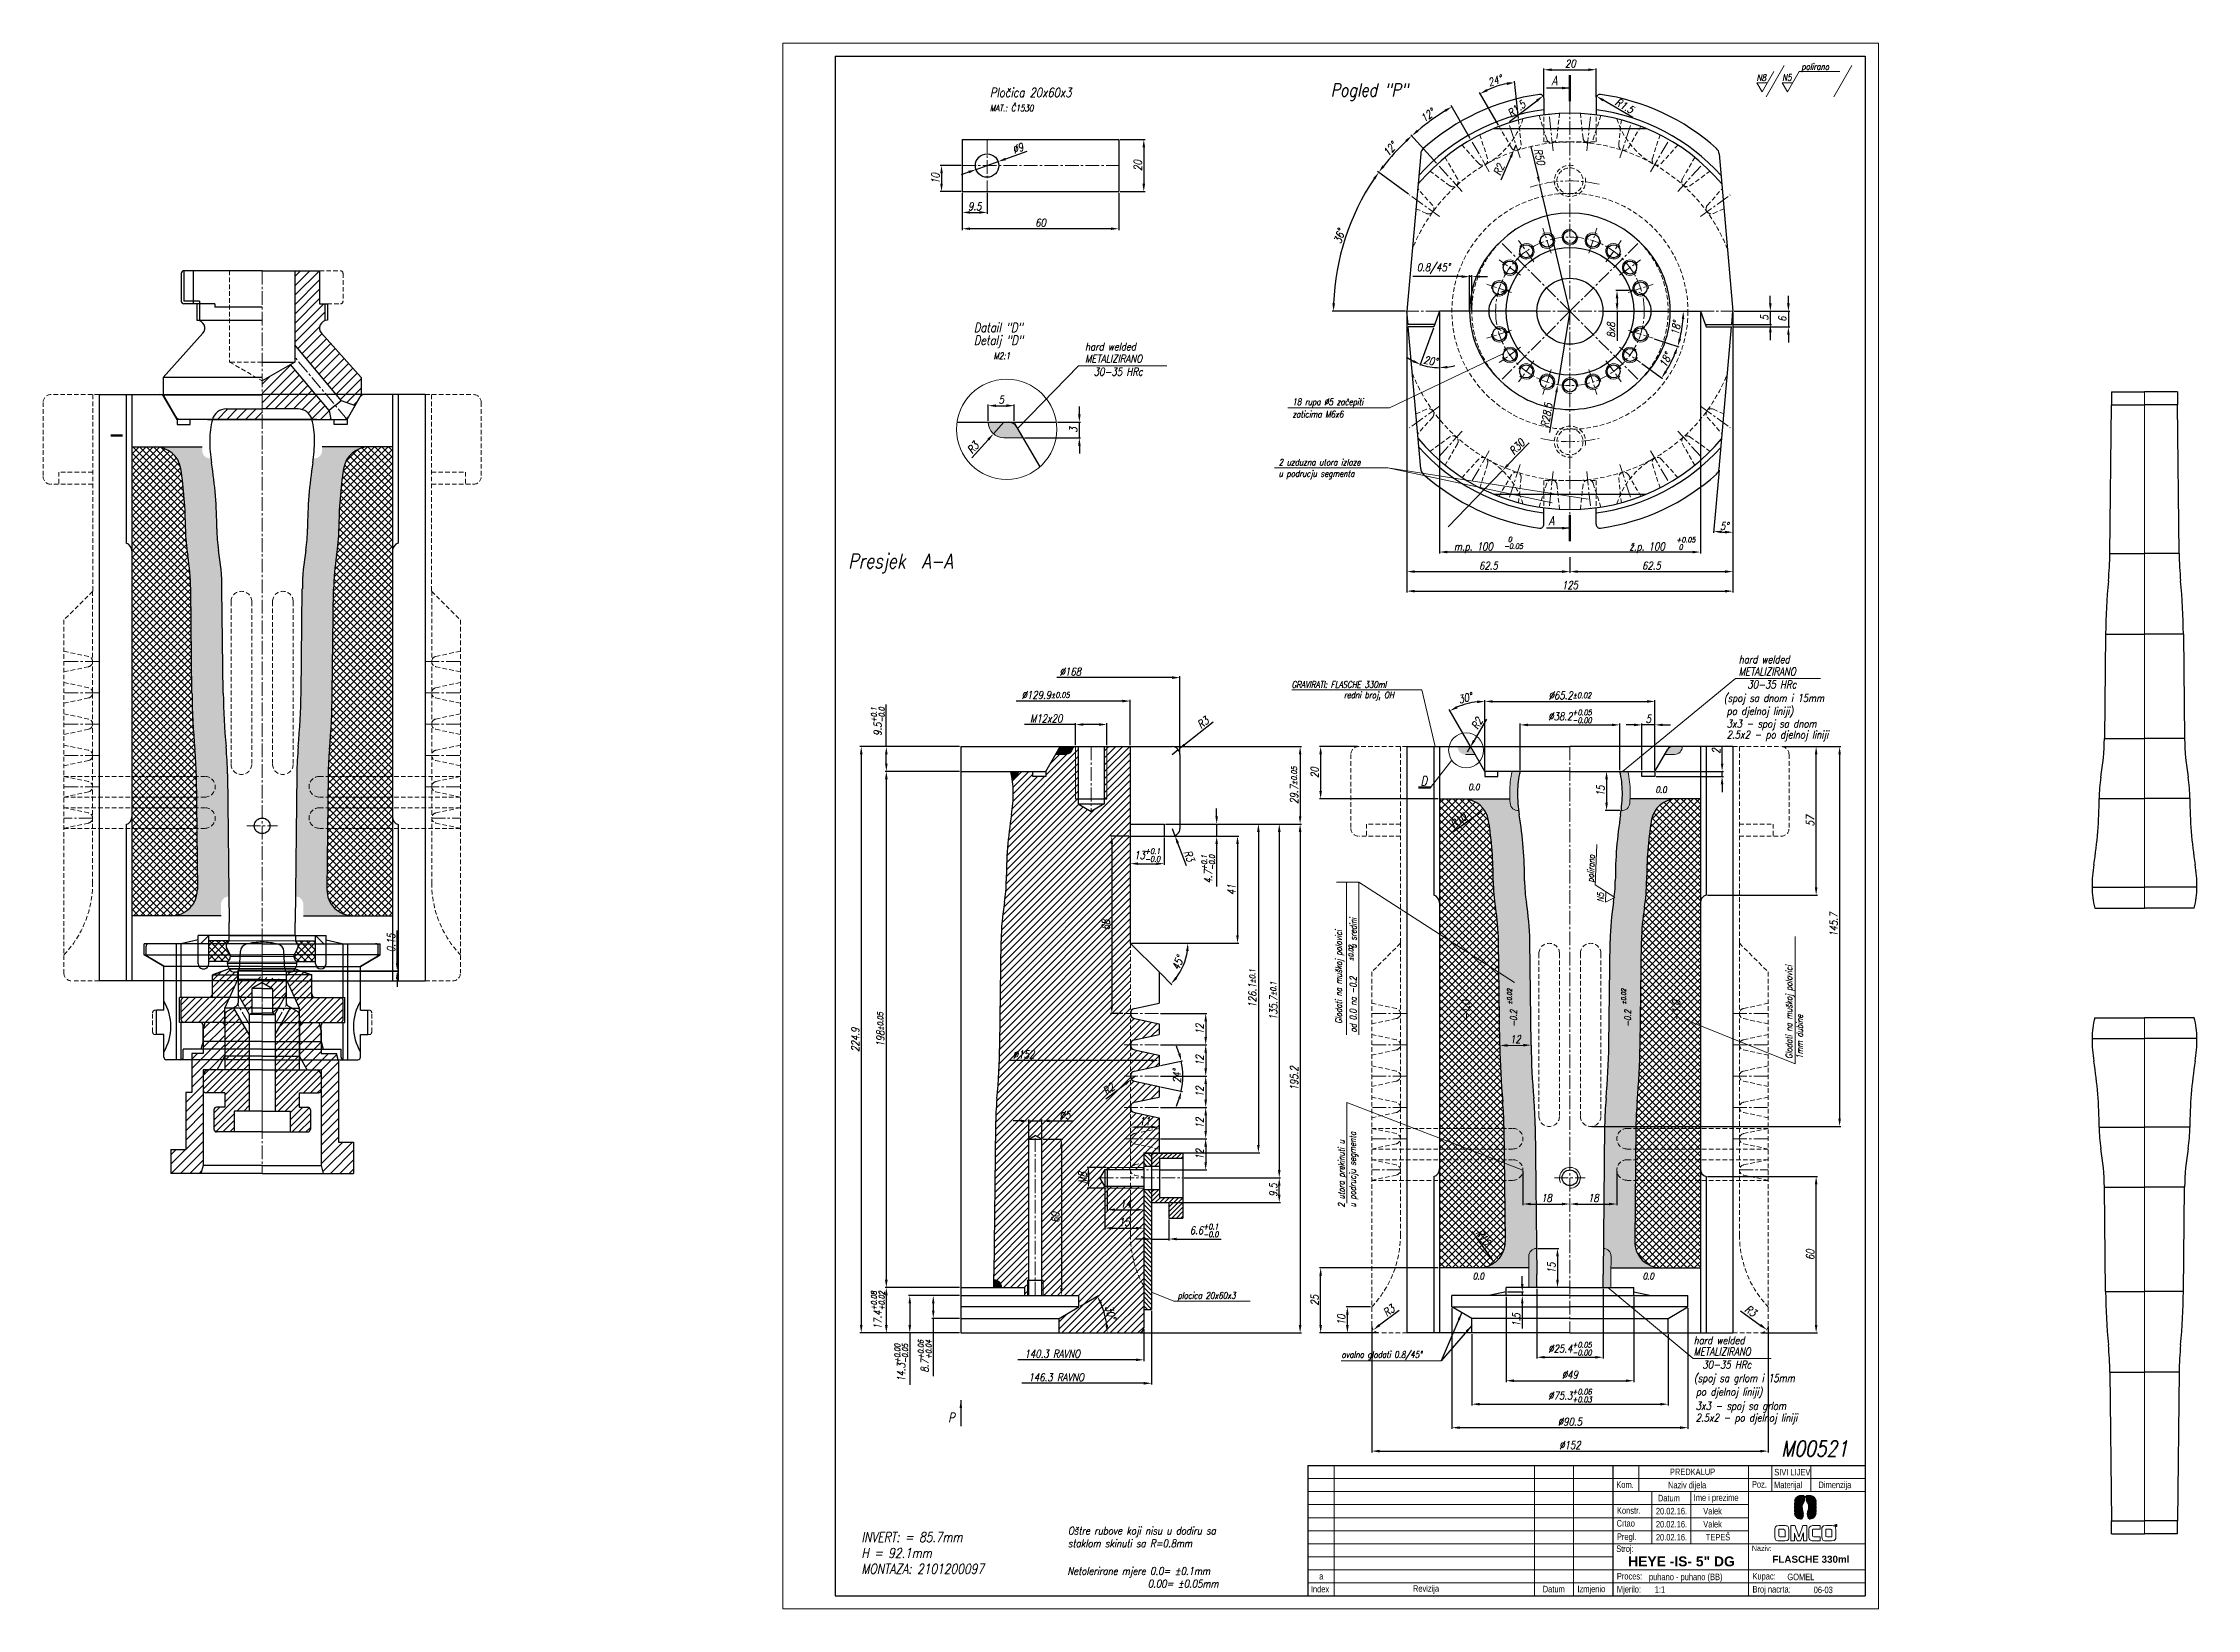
# Model space of a CAD drawing. Extents: x 176 to 1002, y 12 to 613.
import ezdxf

# ---------------------------------------------------------------- set-up
doc = ezdxf.new("R2010")
doc.units = 0
doc.header["$LTSCALE"] = 7
doc.header["$MEASUREMENT"] = 0
doc.linetypes.add('CENTER2', pattern=[1.125, 0.75, -0.125, 0.125, -0.125])
doc.linetypes.add('HIDDEN', pattern=[0.375, 0.25, -0.125])
doc.layers.get('0').update_dxf_attribs({"linetype": 'CONTINUOUS', "lineweight": 15})
for name, color, linetype, lineweight in [('1', 1, 'CENTER2', 15), ('2', 2, 'HIDDEN', 15), ('3', 3, 'CONTINUOUS', 30), ('4', 5, 'CONTINUOUS', 50), ('8', 252, 'CONTINUOUS', 15)]:
    doc.layers.add(name, color=color, linetype=linetype, lineweight=lineweight)
doc.styles.add('ITALICT', font='ITALICT.shx', dxfattribs={"width": 0.8, "height": 3})
doc.styles.get("Standard").update_dxf_attribs({"font": 'isocp.shx', "height": 3})
doc.styles.add('style2', font='swissc.ttf')
doc.dimstyles.get("Standard").update_dxf_attribs({"dimtxt": 3, "dimasz": 3, "dimexe": 0.5, "dimexo": 0.5, "dimgap": 0.8, "dimtad": 1, "dimdsep": 46, "dimtxsty": 'ITALICT', "dimcen": 0.09, "dimazin": 2, "dimtfac": 1, "dimtmove": 0, "dimatfit": 3, "dimfxl": 1, "dimtolj": 1, "dimtzin": 0, "dimarcsym": 0})
pattern_1 = [(0, (-788.3133, -248.471), (0.46875, 0.9375), [0, -0.9375])]
pattern_2 = [(45, (-788.3133, -248.471), (-1.3258252, 1.3258252), []), (135, (-788.3133, -248.471), (-1.3258252, -1.3258252), [])]

msp = doc.modelspace()

# ---------------------------------------------------------------- texts
at = {"style": 'ITALICT', "width": 0.8}
for s, height, p in [('polirano', 2.5, (849.898, 602.6764)), ('Pločica 20x60x3', 3.5, (538.7476, 592.2463)), ('Pogled "P"', 5, (669.3861, 592.4706)), ('A', 3.5, (754.1202, 596.8309)), ('N8', 2.5, (832.7684, 598.455)), ('N5', 2.5, (842.5463, 598.4995)), ('MAT.: Č1530', 2.5, (538.7476, 586.7773)), ('Detalj "D"', 3.5, (532.6013, 497.2355)), ('M2:1', 2.5, (540.1434, 491.7665)), ('METALIZIRANO', 3, (575.224, 490.3906)), ('30-35 HRc', 3, (578.5849, 485.3823)), ('zaticima M6x6', 2.5, (654.7469, 469.3781)), ('18 rupa %%C5 začepiti', 2.5, (654.7469, 474.1094)), ('2 uzduzna utora izlaze', 2.5, (649.4874, 450.9028)), ('u podrucju segmenta', 2.5, (649.4874, 446.5647)), ('A', 3.5, (752.9969, 428.0242)), ('m.p. 100', 3, (716.6909, 418.3407)), ('  0', 2, (734.9493, 421.6018)), ('ž.p. 100', 3, (783.9458, 418.3407)), ('+0.05', 2, (801.9611, 421.4652)), ('Presjek  A-A', 5.625, (484.3911, 411.488)), ('-0.05', 2, (735.8273, 418.9629)), ('  0', 2, (800.4237, 418.5879)), ('METALIZIRANO', 3, (825.8535, 370.4312)), ('GRAVIRATI: FLASCHE 330ml', 2.5, (654.4611, 365.662)), ('redni broj, OH', 2.5, (674.4896, 361.6768)), ('(spoj sa dnom i 15mm', 3, (820.1978, 360.2503)), ('30-35 HRc', 3, (829.2144, 365.4229)), ('po djelnoj liniji)', 3, (821.2702, 355.2489)), ('2.5x2 - po djelnoj liniji', 3, (821.2702, 346.2141)), ('3x3 - spoj sa dnom', 3, (821.2702, 350.4161)), ('D', 3.5, (703.9033, 328.2139)), ('0.0', 2.5, (722.194, 326.362)), ('0.0', 2.5, (793.9629, 325.3391)), ('0.0', 2.5, (723.9176, 138.7304)), ('0.0', 2.5, (789.0657, 138.7304)), ('plocica 20x60x3', 2.5, (610.7459, 131.3535)), ('ovalno glodati 0.8/45%%d', 2.5, (673.5763, 108.6804)), ('METALIZIRANO', 3, (808.5809, 109.5796)), ('30-35 HRc', 3, (811.9418, 104.5712)), ('(spoj sa grlom i 15mm', 3, (808.7384, 99.3986)), ('po djelnoj liniji)', 3, (809.4709, 94.1671)), ('3x3 - spoj sa grlom', 3, (809.3876, 88.7338)), ('P', 3.5, (522.764, 84.0452)), ('2.5x2 - po djelnoj liniji', 3, (809.3876, 84.2264)), ('M00521', 6, (842.253, 70.8669)), ('INVERT: = 85.7mm', 3.75, (489.4815, 38.0188)), ('Oštre rubove koji nisu u dodiru sa', 3, (568.683, 40.8779)), ('H = 92.1mm', 3.75, (489.4815, 31.9474)), ('staklom skinuti sa R=0.8mm', 3, (568.683, 36.0208)), ('MONTAZA: 2101200097', 3.75, (489.4815, 25.8759)), ('Netolerirane mjere 0.0= %%P0.1mm', 3, (568.4822, 25.418)), ('                0.00= %%P0.05mm', 3, (570.677, 20.5609))]:
    msp.add_text(s, height=height, dxfattribs=at).set_placement(p)
for s, height, rotation, p in [('polirano', 2.5, 87.4767127, (770.214, 290.9526)), ('od 0.0 na -0.2      u sredini', 2.5, 90, (679.2914, 233.4684)), ('N5', 2.5, 87.4767127, (774.0633, 283.4242)), ('Glodati na muškoj polovici', 2.5, 90, (673.712, 236.8397)), (' %%p0.02', 1.75, 90, (678.1116, 259.801)), ('Glodati na muškoj polovici', 2.5, 90, (846.4197, 223.3359)), (' %%p0.02', 1.75, 90, (738.8903, 243.0617)), (' %%p0.02', 1.75, 90, (782.6442, 243.0617)), ('-1.0', 3, 90, (722.8362, 238.0369)), ('-0.2', 2.5, 90, (740.8051, 235.6307)), ('-0.2', 2.5, 90, (784.5591, 235.6307)), ('-1.0', 3, 90, (803.4679, 238.0369)), ('1mm dubine', 2.5, 90, (850.4674, 223.3359)), ('u podrucju segmenta', 2.5, 90, (679.0902, 166.349)), ('2 utora prekinuti u', 2.5, 90, (674.7521, 166.349))]:
    msp.add_text(s, height=height, rotation=rotation, dxfattribs=at).set_placement(p)
at = {"style": 'style2'}
for s, height, p in [('PREDKALUP', 2.5, (799.4918, 63.7009)), ('SIVI LIJEV', 2.5, (839.5062, 63.5764)), ('Kom.', 2.5, (778.9502, 58.7656)), ('Naziv dijela', 2.5, (798.7784, 58.6145)), ('Poz.', 2.5, (830.9449, 58.9111)), ('Materijal', 2.5, (839.4208, 58.6893)), ('Dimenzija', 2.5, (856.4605, 58.6939)), ('Konstr.', 2.5, (779.1923, 48.8457)), ('20.02.16.', 2.5, (794.1251, 48.6153)), ('Datum', 2.5, (794.8904, 53.6315)), ('Ime i prezime', 2.5, (808.6141, 53.8195)), ('Valek', 2.5, (812.2678, 48.6153)), ('Crtao', 2.5, (779.0592, 43.9627)), ('Pregl.', 2.5, (779.1923, 38.8139)), ('20.02.16.', 2.5, (794.1251, 43.6153)), ('Valek', 2.5, (812.2678, 43.6153)), ('TEPEŠ', 2.5, (813.2269, 38.6413)), ('Stroj:', 2.5, (778.92, 34.2054)), ('20.02.16.', 2.5, (794.1251, 38.6153)), ('Naziv:', 2, (830.92, 34.6327)), ('a', 2.5, (665.0155, 23.6746)), ('Proces:', 2.5, (779.1621, 23.6652)), ('puhano - puhano (BB)', 2.5, (791.468, 23.3964)), ('Kupac:', 2.5, (831.1621, 23.6652)), ('GOMEL', 2.5, (844.5292, 23.3964)), ('Index', 2.5, (661.8403, 18.7091)), ('Revizija', 2.5, (700.9856, 18.9547)), ('Datum', 2.5, (750.7343, 18.7264)), ('Izmjenio', 2.5, (764.0408, 18.7843)), ('Mjerilo:', 2.5, (779.1621, 18.6652)), ('1:1', 2.5, (793.6861, 18.5892)), ('Broj nacrta:', 2.5, (831.1751, 18.6622)), ('06-03', 2.5, (854.6182, 18.4308))]:
    msp.add_text(s, height=height, dxfattribs=at).set_placement(p)
at = {"attachment_point": 1}
for s, insert, char_height, width in [('{\\fArial|b1|i0|c238|p34;HEYE -IS- 5" DG}', (783.4938, 32.501), 3.8, 41.554304), ('{\\fArial|b1|i0|c238|p34;FLASCHE 330ml}', (838.7792, 32.7563), 2.7, 44.787669)]:
    msp.add_mtext(s, dxfattribs=dict(at, insert=insert, char_height=char_height, width=width))
at = {"layer": '8', "style": 'ITALICT', "width": 0.8}
for s, height, p in [('Datail "D"', 3.5, (532.6013, 502.1291)), ('hard welded', 3, (575.224, 495.0101)), ('hard welded', 3, (825.8535, 375.0507)), ('hard welded', 3, (808.5809, 113.8956))]:
    msp.add_text(s, height=height, dxfattribs=at).set_placement(p)

# ---------------------------------------------------------------- blocks, each defined once
blk = doc.blocks.new('*D4')
at = {"color": 0, "lineweight": -2, "transparency": 16777216}
for p, q in [((751.16, 592.27), (751.16, 603.23)), ((771.16, 592.27), (771.16, 603.23)), ((754.16, 602.73), (768.16, 602.73))]:
    blk.add_line(p, q, dxfattribs=at)
at = {"color": 0, "transparency": 16777216}
for points in [[(754.16, 603.23), (754.16, 602.23), (751.16, 602.73)], [(768.16, 603.23), (768.16, 602.23), (771.16, 602.73)]]:
    blk.add_solid(points, dxfattribs=at)
at = {"color": 0, "transparency": 16777216, "insert": (761.32, 605.03), "char_height": 3, "attachment_point": 5, "style": 'ITALICT'}
blk.add_mtext('\\A1;20', dxfattribs=at)
blk = doc.blocks.new('*D5')
at = {"color": 0, "lineweight": -2, "transparency": 16777216}
for p, q in [((740.46, 573.8), (739.67, 571.96)), ((734.77, 560.54), (738.49, 569.2))]:
    blk.add_line(p, q, dxfattribs=at)
at = {"color": 0, "transparency": 16777216}
blk.add_solid([(738.03, 569.4), (738.95, 569), (739.67, 571.96)], dxfattribs=at)
at = {"color": 0, "transparency": 16777216, "insert": (733.92, 564.39), "char_height": 3, "attachment_point": 5, "rotation": 66.75958, "style": 'ITALICT'}
blk.add_mtext('\\A1;R2', dxfattribs=at)
blk = doc.blocks.new('*D6')
at = {"color": 0, "lineweight": -2, "transparency": 16777216}
for p, q in [((719.71, 523.38), (700.94, 523.38)), ((722.71, 510.57), (722.71, 523.88)), ((723.59, 523.38), (722.71, 523.38)), ((723.59, 510.57), (723.59, 523.88)), ((726.59, 523.38), (729.59, 523.38))]:
    blk.add_line(p, q, dxfattribs=at)
at = {"color": 0, "transparency": 16777216}
for points in [[(719.71, 523.88), (719.71, 522.88), (722.71, 523.38)], [(726.59, 523.88), (726.59, 522.88), (723.59, 523.38)]]:
    blk.add_solid(points, dxfattribs=at)
at = {"color": 0, "transparency": 16777216, "insert": (708.83, 526.46), "char_height": 3, "attachment_point": 5, "style": 'ITALICT'}
blk.add_mtext('\\A1;0.8/45%%d', dxfattribs=at)
blk = doc.blocks.new('*D7')
at = {"color": 0, "lineweight": -2, "transparency": 16777216}
for p, q in [((837.99, 513.07), (837.99, 516.07)), ((823.73, 505.07), (838.49, 505.07)), ((824.16, 510.07), (838.49, 510.07)), ((837.99, 510.07), (837.99, 505.07)), ((837.99, 502.07), (837.99, 499.07))]:
    blk.add_line(p, q, dxfattribs=at)
at = {"color": 0, "transparency": 16777216}
for points in [[(837.49, 513.07), (838.49, 513.07), (837.99, 510.07)], [(837.49, 502.07), (838.49, 502.07), (837.99, 505.07)]]:
    blk.add_solid(points, dxfattribs=at)
at = {"color": 0, "transparency": 16777216, "insert": (835.69, 507.57), "char_height": 3, "attachment_point": 5, "rotation": 90, "style": 'ITALICT'}
blk.add_mtext('\\A1;5', dxfattribs=at)
blk = doc.blocks.new('*D8')
at = {"color": 0, "lineweight": -2, "transparency": 16777216}
for p, q in [((844.92, 513.07), (844.92, 516.07)), ((823.64, 504.07), (845.42, 504.07)), ((838.49, 510.07), (845.42, 510.07)), ((844.92, 510.07), (844.92, 504.07)), ((844.92, 501.07), (844.92, 498.07))]:
    blk.add_line(p, q, dxfattribs=at)
at = {"color": 0, "transparency": 16777216}
for points in [[(844.42, 513.07), (845.42, 513.07), (844.92, 510.07)], [(844.42, 501.07), (845.42, 501.07), (844.92, 504.07)]]:
    blk.add_solid(points, dxfattribs=at)
at = {"color": 0, "transparency": 16777216, "insert": (842.62, 507.07), "char_height": 3, "attachment_point": 5, "rotation": 90, "style": 'ITALICT'}
blk.add_mtext('\\A1;6', dxfattribs=at)
blk = doc.blocks.new('*D9')
at = {"color": 0, "lineweight": -2, "transparency": 16777216}
for p, q in [((709.98, 566.93), (700.19, 577.8)), ((699.27, 555.04), (687.44, 563.64))]:
    blk.add_line(p, q, dxfattribs=at)
blk.add_arc((761.16, 510.07), 90.63, 133.89671, 142.10329, dxfattribs=at)
at = {"color": 0, "transparency": 16777216}
for points in [[(697.99, 575.75), (698.67, 575.01), (700.52, 577.42)], [(690.05, 565.44), (689.25, 566.04), (687.84, 563.34)]]:
    blk.add_solid(points, dxfattribs=at)
at = {"color": 0, "transparency": 16777216, "insert": (692.11, 572.26), "char_height": 3, "attachment_point": 5, "rotation": 48, "style": 'ITALICT'}
blk.add_mtext('\\A1;12°', dxfattribs=at)
blk = doc.blocks.new('*D10')
at = {"color": 0, "lineweight": -2, "transparency": 16777216}
for p, q in [((722.91, 576.33), (715.62, 588.96)), ((709.98, 566.93), (700.22, 577.76))]:
    blk.add_line(p, q, dxfattribs=at)
blk.add_arc((761.16, 510.07), 90.58, 121.89764, 130.10236, dxfattribs=at)
at = {"color": 0, "transparency": 16777216}
for points in [[(713.04, 587.41), (713.56, 586.55), (715.87, 588.52)], [(703.14, 578.98), (702.49, 579.74), (700.55, 577.39)]]:
    blk.add_solid(points, dxfattribs=at)
at = {"color": 0, "transparency": 16777216, "insert": (706.57, 585.22), "char_height": 3, "attachment_point": 5, "rotation": 36, "style": 'ITALICT'}
blk.add_mtext('\\A1;12°', dxfattribs=at)
blk = doc.blocks.new('*D11')
at = {"color": 0, "lineweight": -2, "transparency": 16777216}
for p, q in [((746.22, 573.13), (748.94, 561.65)), ((761.16, 510.07), (749.64, 558.73))]:
    blk.add_line(p, q, dxfattribs=at)
at = {"color": 0, "transparency": 16777216}
blk.add_solid([(749.43, 561.76), (748.46, 561.53), (749.64, 558.73)], dxfattribs=at)
at = {"color": 0, "transparency": 16777216, "insert": (749.48, 569.38), "char_height": 3, "attachment_point": 5, "rotation": 283.32996, "style": 'ITALICT'}
blk.add_mtext('\\A1;R50', dxfattribs=at)
blk = doc.blocks.new('*D12')
at = {"color": 0, "lineweight": -2, "transparency": 16777216}
for p, q in [((823.66, 470.22), (823.66, 424.83)), ((818.33, 449.14), (816.23, 425.16))]:
    blk.add_line(p, q, dxfattribs=at)
blk.add_arc((823.66, 510.07), 84.74, 267.02843, 267.97157, dxfattribs=at)
at = {"color": 0, "transparency": 16777216}
for points in [[(819.24, 424.95), (819.31, 425.94), (816.28, 425.65)], [(820.67, 425.88), (820.66, 424.88), (823.66, 425.33)]]:
    blk.add_solid(points, dxfattribs=at)
at = {"color": 0, "transparency": 16777216, "insert": (820.34, 427.7), "char_height": 3, "attachment_point": 5, "rotation": 357.68914, "style": 'ITALICT'}
blk.add_mtext('\\A1;5°', dxfattribs=at)
blk = doc.blocks.new('*D13')
at = {"color": 0, "lineweight": -2, "transparency": 16777216}
for p, q in [((698.66, 509.57), (698.66, 409.73)), ((761.16, 415.77), (761.16, 409.73)), ((701.66, 410.23), (758.16, 410.23))]:
    blk.add_line(p, q, dxfattribs=at)
at = {"color": 0, "transparency": 16777216}
for points in [[(701.66, 410.73), (701.66, 409.73), (698.66, 410.23)], [(758.16, 410.73), (758.16, 409.73), (761.16, 410.23)]]:
    blk.add_solid(points, dxfattribs=at)
at = {"color": 0, "transparency": 16777216, "insert": (729.91, 412.53), "char_height": 3, "attachment_point": 5, "style": 'ITALICT'}
blk.add_mtext('\\A1;62.5', dxfattribs=at)
blk = doc.blocks.new('*D14')
at = {"color": 0, "lineweight": -2, "transparency": 16777216}
for p, q in [((823.66, 509.57), (823.66, 409.73)), ((761.16, 415.77), (761.16, 409.73)), ((764.16, 410.23), (820.66, 410.23))]:
    blk.add_line(p, q, dxfattribs=at)
at = {"color": 0, "transparency": 16777216}
for points in [[(764.16, 410.73), (764.16, 409.73), (761.16, 410.23)], [(820.66, 410.73), (820.66, 409.73), (823.66, 410.23)]]:
    blk.add_solid(points, dxfattribs=at)
at = {"color": 0, "transparency": 16777216, "insert": (792.41, 412.53), "char_height": 3, "attachment_point": 5, "style": 'ITALICT'}
blk.add_mtext('\\A1;62.5', dxfattribs=at)
blk = doc.blocks.new('*D15')
at = {"color": 0, "lineweight": -2, "transparency": 16777216}
for p, q in [((728.56, 334.12), (728.56, 360.94)), ((731.56, 360.44), (790.76, 360.44)), ((793.76, 334.12), (793.76, 360.94))]:
    blk.add_line(p, q, dxfattribs=at)
at = {"color": 0, "transparency": 16777216}
for points in [[(731.56, 360.94), (731.56, 359.94), (728.56, 360.44)], [(790.76, 360.94), (790.76, 359.94), (793.76, 360.44)]]:
    blk.add_solid(points, dxfattribs=at)
at = {"color": 0, "transparency": 16777216, "insert": (761.16, 362.74), "char_height": 3, "attachment_point": 5, "style": 'ITALICT'}
blk.add_mtext('\\A1;%%c65.2{}{\\H0.71x;\\C3;%%p0.02}', dxfattribs=at)
blk = doc.blocks.new('*D16')
at = {"color": 0, "lineweight": -2, "transparency": 16777216}
for p, q in [((684.66, 128.22), (675.33, 128.22)), ((675.83, 121.22), (675.83, 125.22)), ((687.66, 118.22), (675.33, 118.22))]:
    blk.add_line(p, q, dxfattribs=at)
at = {"color": 0, "transparency": 16777216}
for points in [[(675.33, 125.22), (676.33, 125.22), (675.83, 128.22)], [(675.33, 121.22), (676.33, 121.22), (675.83, 118.22)]]:
    blk.add_solid(points, dxfattribs=at)
at = {"color": 0, "transparency": 16777216, "insert": (673.53, 123.22), "char_height": 3, "attachment_point": 5, "rotation": 90, "style": 'ITALICT'}
blk.add_mtext('\\A1;10', dxfattribs=at)
blk = doc.blocks.new('*D71')
at = {"color": 0, "lineweight": -2, "transparency": 16777216}
for p, q in [((583.78, 173.22), (583.78, 164.98)), ((586.78, 165.48), (594.78, 165.48))]:
    blk.add_line(p, q, dxfattribs=at)
at = {"color": 0, "transparency": 16777216}
for points in [[(586.78, 165.98), (586.78, 164.98), (583.78, 165.48)], [(594.78, 165.98), (594.78, 164.98), (597.78, 165.48)]]:
    blk.add_solid(points, dxfattribs=at)
at = {"color": 0, "transparency": 16777216, "insert": (590.78, 167.78), "char_height": 3, "attachment_point": 5, "style": 'ITALICT'}
blk.add_mtext('\\A1;14', dxfattribs=at)
blk = doc.blocks.new('*D72')
at = {"color": 0, "lineweight": -2, "transparency": 16777216}
for p, q in [((582.78, 173.97), (582.78, 157.93)), ((585.78, 158.43), (594.78, 158.43))]:
    blk.add_line(p, q, dxfattribs=at)
at = {"color": 0, "transparency": 16777216}
for points in [[(585.78, 158.93), (585.78, 157.93), (582.78, 158.43)], [(594.78, 158.93), (594.78, 157.93), (597.78, 158.43)]]:
    blk.add_solid(points, dxfattribs=at)
at = {"color": 0, "transparency": 16777216, "insert": (590.28, 160.73), "char_height": 3, "attachment_point": 5, "style": 'ITALICT'}
blk.add_mtext('\\A1;15', dxfattribs=at)
blk = doc.blocks.new('*D17')
at = {"color": 0, "lineweight": -2, "transparency": 16777216}
for p, q in [((605.58, 308.22), (605.58, 297.71)), ((595.58, 298.21), (602.58, 298.21))]:
    blk.add_line(p, q, dxfattribs=at)
at = {"color": 0, "transparency": 16777216}
for points in [[(595.58, 298.71), (595.58, 297.71), (592.58, 298.21)], [(602.58, 298.71), (602.58, 297.71), (605.58, 298.21)]]:
    blk.add_solid(points, dxfattribs=at)
at = {"color": 0, "transparency": 16777216, "insert": (599.08, 301.5), "char_height": 3, "attachment_point": 5, "style": 'ITALICT'}
blk.add_mtext('\\A1;13{}{\\H0.71x;\\C3;\\S+0.1^ -0.0;}', dxfattribs=at)
blk = doc.blocks.new('*D18')
at = {"color": 0, "lineweight": -2, "transparency": 16777216}
for p, q in [((625.71, 316.42), (625.71, 319.42)), ((606.08, 313.42), (626.21, 313.42)), ((609.13, 308.72), (626.21, 308.72)), ((625.71, 313.42), (625.71, 308.72)), ((625.71, 305.72), (625.71, 289.45))]:
    blk.add_line(p, q, dxfattribs=at)
at = {"color": 0, "transparency": 16777216}
for points in [[(625.21, 316.42), (626.21, 316.42), (625.71, 313.42)], [(625.21, 305.72), (626.21, 305.72), (625.71, 308.72)]]:
    blk.add_solid(points, dxfattribs=at)
at = {"color": 0, "transparency": 16777216, "insert": (622.43, 296.09), "char_height": 3, "attachment_point": 5, "rotation": 90, "style": 'ITALICT'}
blk.add_mtext('\\A1;4.7{}{\\H0.71x;\\C3;\\S+0.1^ -0.0;}', dxfattribs=at)
blk = doc.blocks.new('*D19')
at = {"color": 0, "lineweight": -2, "transparency": 16777216}
for p, q in [((609.13, 343.12), (658.21, 343.12)), ((657.71, 340.12), (657.71, 316.42)), ((606.08, 313.42), (658.21, 313.42))]:
    blk.add_line(p, q, dxfattribs=at)
at = {"color": 0, "transparency": 16777216}
for points in [[(657.21, 340.12), (658.21, 340.12), (657.71, 343.12)], [(657.21, 316.42), (658.21, 316.42), (657.71, 313.42)]]:
    blk.add_solid(points, dxfattribs=at)
at = {"color": 0, "transparency": 16777216, "insert": (655.41, 328.27), "char_height": 3, "attachment_point": 5, "rotation": 90, "style": 'ITALICT'}
blk.add_mtext('\\A1;29.7{}{\\H0.71x;\\C3;%%p0.05}', dxfattribs=at)
blk = doc.blocks.new('*D20')
at = {"color": 0, "lineweight": -2, "transparency": 16777216}
for p, q in [((609.13, 308.72), (634.21, 308.72)), ((633.71, 305.72), (633.71, 270.72)), ((593.08, 267.72), (634.21, 267.72))]:
    blk.add_line(p, q, dxfattribs=at)
at = {"color": 0, "transparency": 16777216}
for points in [[(633.21, 305.72), (634.21, 305.72), (633.71, 308.72)], [(633.21, 270.72), (634.21, 270.72), (633.71, 267.72)]]:
    blk.add_solid(points, dxfattribs=at)
at = {"color": 0, "transparency": 16777216, "insert": (631.41, 288.22), "char_height": 3, "attachment_point": 5, "rotation": 90, "style": 'ITALICT'}
blk.add_mtext('\\A1;41', dxfattribs=at)
blk = doc.blocks.new('*D21')
at = {"color": 0, "lineweight": -2, "transparency": 16777216}
for p, q in [((603.7, 267.72), (615.17, 267.72)), ((603.99, 256.32), (608.56, 251.75))]:
    blk.add_line(p, q, dxfattribs=at)
blk.add_arc((592.58, 267.72), 22.09, 322.78817, 352.21183, dxfattribs=at)
at = {"color": 0, "transparency": 16777216}
for points in [[(613.97, 264.76), (614.97, 264.69), (614.67, 267.72)], [(610.55, 254.03), (609.8, 254.69), (608.2, 252.1)]]:
    blk.add_solid(points, dxfattribs=at)
at = {"color": 0, "transparency": 16777216, "insert": (610.87, 260.15), "char_height": 3, "attachment_point": 5, "rotation": 67.5, "style": 'ITALICT'}
blk.add_mtext('\\A1;45°', dxfattribs=at)
blk = doc.blocks.new('*D22')
at = {"color": 0, "lineweight": -2, "transparency": 16777216}
for p, q in [((606.08, 313.42), (642.21, 313.42)), ((641.71, 310.42), (641.71, 190.32)), ((604.13, 187.32), (642.21, 187.32))]:
    blk.add_line(p, q, dxfattribs=at)
at = {"color": 0, "transparency": 16777216}
for points in [[(641.21, 310.42), (642.21, 310.42), (641.71, 313.42)], [(641.21, 190.32), (642.21, 190.32), (641.71, 187.32)]]:
    blk.add_solid(points, dxfattribs=at)
at = {"color": 0, "transparency": 16777216, "insert": (639.41, 250.37), "char_height": 3, "attachment_point": 5, "rotation": 90, "style": 'ITALICT'}
blk.add_mtext('\\A1;126.1{}{\\H0.71x;\\C3;%%p0.1}', dxfattribs=at)
blk = doc.blocks.new('*D23')
at = {"color": 0, "lineweight": -2, "transparency": 16777216}
for p, q in [((606.08, 313.42), (650.21, 313.42)), ((649.71, 310.42), (649.71, 180.72)), ((613.28, 177.72), (650.21, 177.72))]:
    blk.add_line(p, q, dxfattribs=at)
at = {"color": 0, "transparency": 16777216}
for points in [[(649.21, 310.42), (650.21, 310.42), (649.71, 313.42)], [(649.21, 180.72), (650.21, 180.72), (649.71, 177.72)]]:
    blk.add_solid(points, dxfattribs=at)
at = {"color": 0, "transparency": 16777216, "insert": (647.41, 245.57), "char_height": 3, "attachment_point": 5, "rotation": 90, "style": 'ITALICT'}
blk.add_mtext('\\A1;135.7{}{\\H0.71x;\\C3;%%p0.1}', dxfattribs=at)
blk = doc.blocks.new('*D73')
at = {"color": 0, "lineweight": -2, "transparency": 16777216}
for p, q in [((592.08, 308.72), (585, 308.72)), ((585.5, 305.72), (585.5, 243.72)), ((589.76, 240.72), (585, 240.72))]:
    blk.add_line(p, q, dxfattribs=at)
at = {"color": 0, "transparency": 16777216}
for points in [[(585, 305.72), (586, 305.72), (585.5, 308.72)], [(585, 243.72), (586, 243.72), (585.5, 240.72)]]:
    blk.add_solid(points, dxfattribs=at)
at = {"color": 0, "transparency": 16777216, "insert": (583.2, 274.72), "char_height": 3, "attachment_point": 5, "rotation": 90, "style": 'ITALICT'}
blk.add_mtext('\\A1;68', dxfattribs=at)
blk = doc.blocks.new('*D74')
at = {"color": 0, "lineweight": -2, "transparency": 16777216}
for p, q in [((594.63, 216.72), (593.04, 215.51)), ((583.18, 207.99), (590.66, 213.69))]:
    blk.add_line(p, q, dxfattribs=at)
at = {"color": 0, "transparency": 16777216}
blk.add_solid([(590.35, 214.09), (590.96, 213.29), (593.04, 215.51)], dxfattribs=at)
at = {"color": 0, "transparency": 16777216, "insert": (584.33, 211.76), "char_height": 3, "attachment_point": 5, "rotation": 37.30975, "style": 'ITALICT'}
blk.add_mtext('\\A1;R2', dxfattribs=at)
blk = doc.blocks.new('*D24')
at = {"color": 0, "lineweight": -2, "transparency": 16777216}
for p, q in [((604.17, 220.79), (612.65, 222.6)), ((604.17, 212.65), (612.65, 210.85))]:
    blk.add_line(p, q, dxfattribs=at)
for start, end in [(18.19639, 24.39278), (348, 12), (335.60722, 341.80361)]:
    blk.add_arc((585.01, 216.72), 27.75, start, end, dxfattribs=at)
at = {"color": 0, "transparency": 16777216}
for points in [[(611.86, 225.52), (610.9, 225.26), (612.16, 222.49)], [(610.9, 208.18), (611.86, 207.92), (612.16, 210.95)]]:
    blk.add_solid(points, dxfattribs=at)
at = {"color": 0, "transparency": 16777216, "insert": (610.47, 216.72), "char_height": 3, "attachment_point": 5, "rotation": 90, "style": 'ITALICT'}
blk.add_mtext('\\A1;24°', dxfattribs=at)
blk = doc.blocks.new('*D25')
at = {"color": 0, "lineweight": -2, "transparency": 16777216}
for p, q in [((604.13, 228.72), (622, 228.72)), ((621.5, 225.72), (621.5, 219.72)), ((604.13, 216.72), (622, 216.72))]:
    blk.add_line(p, q, dxfattribs=at)
at = {"color": 0, "transparency": 16777216}
for points in [[(621, 225.72), (622, 225.72), (621.5, 228.72)], [(621, 219.72), (622, 219.72), (621.5, 216.72)]]:
    blk.add_solid(points, dxfattribs=at)
at = {"color": 0, "transparency": 16777216, "insert": (619.2, 222.72), "char_height": 3, "attachment_point": 5, "rotation": 90, "style": 'ITALICT'}
blk.add_mtext('\\A1;12', dxfattribs=at)
blk = doc.blocks.new('*D26')
at = {"color": 0, "lineweight": -2, "transparency": 16777216}
for p, q in [((604.13, 216.72), (622, 216.72)), ((621.5, 213.72), (621.5, 207.72)), ((604.13, 204.72), (622, 204.72))]:
    blk.add_line(p, q, dxfattribs=at)
at = {"color": 0, "transparency": 16777216}
for points in [[(621, 213.72), (622, 213.72), (621.5, 216.72)], [(621, 207.72), (622, 207.72), (621.5, 204.72)]]:
    blk.add_solid(points, dxfattribs=at)
at = {"color": 0, "transparency": 16777216, "insert": (619.2, 210.72), "char_height": 3, "attachment_point": 5, "rotation": 90, "style": 'ITALICT'}
blk.add_mtext('\\A1;12', dxfattribs=at)
blk = doc.blocks.new('*D27')
at = {"color": 0, "lineweight": -2, "transparency": 16777216}
for p, q in [((604.13, 204.72), (622, 204.72)), ((621.5, 201.72), (621.5, 195.72)), ((604.13, 192.72), (622, 192.72))]:
    blk.add_line(p, q, dxfattribs=at)
at = {"color": 0, "transparency": 16777216}
for points in [[(621, 201.72), (622, 201.72), (621.5, 204.72)], [(621, 195.72), (622, 195.72), (621.5, 192.72)]]:
    blk.add_solid(points, dxfattribs=at)
at = {"color": 0, "transparency": 16777216, "insert": (619.2, 198.72), "char_height": 3, "attachment_point": 5, "rotation": 90, "style": 'ITALICT'}
blk.add_mtext('\\A1;12', dxfattribs=at)
blk = doc.blocks.new('*D28')
at = {"color": 0, "lineweight": -2, "transparency": 16777216}
for p, q in [((604.13, 192.72), (622, 192.72)), ((621.5, 189.72), (621.5, 183.72)), ((604.13, 180.72), (622, 180.72))]:
    blk.add_line(p, q, dxfattribs=at)
at = {"color": 0, "transparency": 16777216}
for points in [[(621, 189.72), (622, 189.72), (621.5, 192.72)], [(621, 183.72), (622, 183.72), (621.5, 180.72)]]:
    blk.add_solid(points, dxfattribs=at)
at = {"color": 0, "transparency": 16777216, "insert": (619.2, 186.72), "char_height": 3, "attachment_point": 5, "rotation": 90, "style": 'ITALICT'}
blk.add_mtext('\\A1;12', dxfattribs=at)
blk = doc.blocks.new('*D75')
at = {"color": 0, "lineweight": -2, "transparency": 16777216}
blk.add_line((600.63, 197.16), (595.63, 197.16), dxfattribs=at)
at = {"color": 0, "transparency": 16777216}
for points in [[(595.63, 197.66), (595.63, 196.66), (592.63, 197.16)], [(600.63, 197.66), (600.63, 196.66), (603.63, 197.16)]]:
    blk.add_solid(points, dxfattribs=at)
at = {"color": 0, "transparency": 16777216, "insert": (598.13, 199.46), "char_height": 3, "attachment_point": 5, "style": 'ITALICT'}
blk.add_mtext('\\A1;11', dxfattribs=at)
blk = doc.blocks.new('*D29')
at = {"color": 0, "lineweight": -2, "transparency": 16777216}
for p, q in [((527.13, 333.62), (498.55, 333.62)), ((499.05, 330.62), (499.05, 138.62)), ((527.13, 135.62), (498.55, 135.62))]:
    blk.add_line(p, q, dxfattribs=at)
at = {"color": 0, "transparency": 16777216}
for points in [[(498.55, 330.62), (499.55, 330.62), (499.05, 333.62)], [(498.55, 138.62), (499.55, 138.62), (499.05, 135.62)]]:
    blk.add_solid(points, dxfattribs=at)
at = {"color": 0, "transparency": 16777216, "insert": (496.75, 234.62), "char_height": 3, "attachment_point": 5, "rotation": 90, "style": 'ITALICT'}
blk.add_mtext('\\A1;198{}{\\H0.71x;\\C3;%%p0.05}', dxfattribs=at)
blk = doc.blocks.new('*D30')
at = {"color": 0, "lineweight": -2, "transparency": 16777216}
for p, q in [((527.13, 135.62), (498.55, 135.62)), ((499.05, 132.62), (499.05, 121.22)), ((527.13, 118.22), (498.55, 118.22))]:
    blk.add_line(p, q, dxfattribs=at)
at = {"color": 0, "transparency": 16777216}
for points in [[(498.55, 132.62), (499.55, 132.62), (499.05, 135.62)], [(498.55, 121.22), (499.55, 121.22), (499.05, 118.22)]]:
    blk.add_solid(points, dxfattribs=at)
at = {"color": 0, "transparency": 16777216, "insert": (495.76, 126.92), "char_height": 3, "attachment_point": 5, "rotation": 90, "style": 'ITALICT'}
blk.add_mtext('\\A1;17.4{}{\\H0.71x;\\C3;\\S+0.08^ +0.02;}', dxfattribs=at)
blk = doc.blocks.new('*D76')
at = {"color": 0, "lineweight": -2, "transparency": 16777216}
for p, q in [((583.28, 181.72), (576.06, 181.72)), ((583.28, 173.72), (576.06, 173.72)), ((576.56, 178.72), (576.56, 176.72))]:
    blk.add_line(p, q, dxfattribs=at)
at = {"color": 0, "transparency": 16777216}
for points in [[(576.06, 178.72), (577.06, 178.72), (576.56, 181.72)], [(576.06, 176.72), (577.06, 176.72), (576.56, 173.72)]]:
    blk.add_solid(points, dxfattribs=at)
at = {"color": 0, "transparency": 16777216, "insert": (574.26, 177.72), "char_height": 3, "attachment_point": 5, "rotation": 90, "style": 'ITALICT'}
blk.add_mtext('\\A1;M8', dxfattribs=at)
blk = doc.blocks.new('*D31')
at = {"color": 0, "lineweight": -2, "transparency": 16777216}
for p, q in [((736.66, 132.02), (736.66, 99.39)), ((785.66, 132.02), (785.66, 99.39)), ((739.66, 99.89), (782.66, 99.89))]:
    blk.add_line(p, q, dxfattribs=at)
at = {"color": 0, "transparency": 16777216}
for points in [[(739.66, 100.39), (739.66, 99.39), (736.66, 99.89)], [(782.66, 100.39), (782.66, 99.39), (785.66, 99.89)]]:
    blk.add_solid(points, dxfattribs=at)
at = {"color": 0, "transparency": 16777216, "insert": (761.16, 102.19), "char_height": 3, "attachment_point": 5, "style": 'ITALICT'}
blk.add_mtext('\\A1;%%c49', dxfattribs=at)
blk = doc.blocks.new('*D32')
at = {"color": 0, "lineweight": -2, "transparency": 16777216}
for p, q in [((527.13, 132.52), (507.55, 132.52)), ((508.05, 129.52), (508.05, 121.22)), ((527.13, 118.22), (507.55, 118.22)), ((508.05, 118.22), (508.05, 98.26))]:
    blk.add_line(p, q, dxfattribs=at)
at = {"color": 0, "transparency": 16777216}
for points in [[(507.55, 129.52), (508.55, 129.52), (508.05, 132.52)], [(507.55, 121.22), (508.55, 121.22), (508.05, 118.22)]]:
    blk.add_solid(points, dxfattribs=at)
at = {"color": 0, "transparency": 16777216, "insert": (504.76, 106.74), "char_height": 3, "attachment_point": 5, "rotation": 90, "style": 'ITALICT'}
blk.add_mtext('\\A1;14.3{}{\\H0.71x;\\C3;\\S+0.00^ -0.05;}', dxfattribs=at)
blk = doc.blocks.new('*D33')
at = {"color": 0, "lineweight": -2, "transparency": 16777216}
for p, q in [((527.13, 132.52), (516.55, 132.52)), ((517.05, 129.52), (517.05, 126.82)), ((527.13, 123.82), (516.55, 123.82)), ((517.05, 123.82), (517.05, 101.7))]:
    blk.add_line(p, q, dxfattribs=at)
at = {"color": 0, "transparency": 16777216}
for points in [[(516.55, 129.52), (517.55, 129.52), (517.05, 132.52)], [(516.55, 126.82), (517.55, 126.82), (517.05, 123.82)]]:
    blk.add_solid(points, dxfattribs=at)
at = {"color": 0, "transparency": 16777216, "insert": (513.76, 109.27), "char_height": 3, "attachment_point": 5, "rotation": 90, "style": 'ITALICT'}
blk.add_mtext('\\A1;8.7{}{\\H0.71x;\\C3;\\S+0.06^ +0.04;}', dxfattribs=at)
blk = doc.blocks.new('*D34')
at = {"color": 0, "lineweight": -2, "transparency": 16777216}
for p, q in [((743.16, 180.22), (743.16, 167.17)), ((746.16, 167.67), (758.16, 167.67))]:
    blk.add_line(p, q, dxfattribs=at)
at = {"color": 0, "transparency": 16777216}
for points in [[(746.16, 168.17), (746.16, 167.17), (743.16, 167.67)], [(758.16, 168.17), (758.16, 167.17), (761.16, 167.67)]]:
    blk.add_solid(points, dxfattribs=at)
at = {"color": 0, "transparency": 16777216, "insert": (752.16, 169.97), "char_height": 3, "attachment_point": 5, "style": 'ITALICT'}
blk.add_mtext('\\A1;18', dxfattribs=at)
blk = doc.blocks.new('*D35')
at = {"color": 0, "lineweight": -2, "transparency": 16777216}
for p, q in [((779.16, 180.22), (779.16, 167.17)), ((764.16, 167.67), (776.16, 167.67))]:
    blk.add_line(p, q, dxfattribs=at)
at = {"color": 0, "transparency": 16777216}
for points in [[(764.16, 168.17), (764.16, 167.17), (761.16, 167.67)], [(776.16, 168.17), (776.16, 167.17), (779.16, 167.67)]]:
    blk.add_solid(points, dxfattribs=at)
at = {"color": 0, "transparency": 16777216, "insert": (770.16, 169.97), "char_height": 3, "attachment_point": 5, "style": 'ITALICT'}
blk.add_mtext('\\A1;18', dxfattribs=at)
blk = doc.blocks.new('*D36')
at = {"color": 0, "lineweight": -2, "transparency": 16777216}
for p, q in [((842.66, 343.12), (856.06, 343.12)), ((855.56, 289.12), (855.56, 340.12)), ((813.85, 286.12), (856.06, 286.12))]:
    blk.add_line(p, q, dxfattribs=at)
at = {"color": 0, "transparency": 16777216}
for points in [[(855.06, 340.12), (856.06, 340.12), (855.56, 343.12)], [(855.06, 289.12), (856.06, 289.12), (855.56, 286.12)]]:
    blk.add_solid(points, dxfattribs=at)
at = {"color": 0, "transparency": 16777216, "insert": (853.26, 314.62), "char_height": 3, "attachment_point": 5, "rotation": 90, "style": 'ITALICT'}
blk.add_mtext('\\A1;57', dxfattribs=at)
blk = doc.blocks.new('*D37')
at = {"color": 0, "lineweight": -2, "transparency": 16777216}
for p, q in [((813.85, 178.22), (856.06, 178.22)), ((855.56, 121.22), (855.56, 175.22)), ((834.66, 118.22), (856.06, 118.22))]:
    blk.add_line(p, q, dxfattribs=at)
at = {"color": 0, "transparency": 16777216}
for points in [[(855.06, 175.22), (856.06, 175.22), (855.56, 178.22)], [(855.06, 121.22), (856.06, 121.22), (855.56, 118.22)]]:
    blk.add_solid(points, dxfattribs=at)
at = {"color": 0, "transparency": 16777216, "insert": (853.26, 148.22), "char_height": 3, "attachment_point": 5, "rotation": 90, "style": 'ITALICT'}
blk.add_mtext('\\A1;60', dxfattribs=at)
blk = doc.blocks.new('*D38')
at = {"color": 0, "lineweight": -2, "transparency": 16777216}
for p, q in [((527.13, 343.12), (488.94, 343.12)), ((489.44, 340.12), (489.44, 121.22)), ((527.13, 118.22), (488.94, 118.22))]:
    blk.add_line(p, q, dxfattribs=at)
at = {"color": 0, "transparency": 16777216}
for points in [[(488.94, 340.12), (489.94, 340.12), (489.44, 343.12)], [(488.94, 121.22), (489.94, 121.22), (489.44, 118.22)]]:
    blk.add_solid(points, dxfattribs=at)
at = {"color": 0, "transparency": 16777216, "insert": (487.14, 230.67), "char_height": 3, "attachment_point": 5, "rotation": 90, "style": 'ITALICT'}
blk.add_mtext('\\A1;224.9', dxfattribs=at)
blk = doc.blocks.new('*D39')
at = {"color": 0, "lineweight": -2, "transparency": 16777216}
for p, q in [((842.66, 343.12), (865.06, 343.12)), ((864.56, 340.12), (864.56, 200.42)), ((769.61, 197.42), (865.06, 197.42))]:
    blk.add_line(p, q, dxfattribs=at)
at = {"color": 0, "transparency": 16777216}
for points in [[(864.06, 340.12), (865.06, 340.12), (864.56, 343.12)], [(864.06, 200.42), (865.06, 200.42), (864.56, 197.42)]]:
    blk.add_solid(points, dxfattribs=at)
at = {"color": 0, "transparency": 16777216, "insert": (862.26, 274.77), "char_height": 3, "attachment_point": 5, "rotation": 90, "style": 'ITALICT'}
blk.add_mtext('\\A1;145.7', dxfattribs=at)
blk = doc.blocks.new('*D40')
at = {"color": 0, "lineweight": -2, "transparency": 16777216}
for p, q in [((679.66, 343.12), (665.08, 343.12)), ((665.58, 340.12), (665.58, 326.12)), ((710.66, 323.12), (665.08, 323.12))]:
    blk.add_line(p, q, dxfattribs=at)
at = {"color": 0, "transparency": 16777216}
for points in [[(665.08, 340.12), (666.08, 340.12), (665.58, 343.12)], [(665.08, 326.12), (666.08, 326.12), (665.58, 323.12)]]:
    blk.add_solid(points, dxfattribs=at)
at = {"color": 0, "transparency": 16777216, "insert": (663.28, 333.12), "char_height": 3, "attachment_point": 5, "rotation": 90, "style": 'ITALICT'}
blk.add_mtext('\\A1;20', dxfattribs=at)
blk = doc.blocks.new('*D41')
at = {"color": 0, "lineweight": -2, "transparency": 16777216}
for p, q in [((710.66, 143.22), (665.08, 143.22)), ((665.58, 121.22), (665.58, 140.22)), ((675.33, 118.22), (665.08, 118.22))]:
    blk.add_line(p, q, dxfattribs=at)
at = {"color": 0, "transparency": 16777216}
for points in [[(665.08, 140.22), (666.08, 140.22), (665.58, 143.22)], [(665.08, 121.22), (666.08, 121.22), (665.58, 118.22)]]:
    blk.add_solid(points, dxfattribs=at)
at = {"color": 0, "transparency": 16777216, "insert": (663.28, 130.72), "char_height": 3, "attachment_point": 5, "rotation": 90, "style": 'ITALICT'}
blk.add_mtext('\\A1;25', dxfattribs=at)
blk = doc.blocks.new('*D77')
at = {"color": 0, "lineweight": -2, "transparency": 16777216}
blk.add_line((600.63, 222.72), (546.45, 222.72), dxfattribs=at)
at = {"color": 0, "transparency": 16777216}
blk.add_solid([(600.63, 223.22), (600.63, 222.22), (603.63, 222.72)], dxfattribs=at)
at = {"color": 0, "transparency": 16777216, "insert": (551.71, 225.02), "char_height": 3, "attachment_point": 5, "style": 'ITALICT'}
blk.add_mtext('\\A1;%%c152', dxfattribs=at)
blk = doc.blocks.new('*D42')
at = {"color": 0, "lineweight": -2, "transparency": 16777216}
for p, q in [((589.58, 360.58), (548.84, 360.58)), ((592.58, 343.62), (592.58, 361.08))]:
    blk.add_line(p, q, dxfattribs=at)
at = {"color": 0, "transparency": 16777216}
blk.add_solid([(589.58, 361.08), (589.58, 360.08), (592.58, 360.58)], dxfattribs=at)
at = {"color": 0, "transparency": 16777216, "insert": (560.11, 362.88), "char_height": 3, "attachment_point": 5, "style": 'ITALICT'}
blk.add_mtext('\\A1;%%c129.9{}{\\H0.71x;\\C3;%%p0.05}', dxfattribs=at)
blk = doc.blocks.new('*D43')
at = {"color": 0, "lineweight": -2, "transparency": 16777216}
for p, q in [((608.63, 369.58), (564.38, 369.58)), ((611.63, 340.92), (611.63, 370.08))]:
    blk.add_line(p, q, dxfattribs=at)
at = {"color": 0, "transparency": 16777216}
blk.add_solid([(608.63, 370.08), (608.63, 369.08), (611.63, 369.58)], dxfattribs=at)
at = {"color": 0, "transparency": 16777216, "insert": (569.63, 371.88), "char_height": 3, "attachment_point": 5, "style": 'ITALICT'}
blk.add_mtext('\\A1;%%c168', dxfattribs=at)
blk = doc.blocks.new('*D44')
at = {"color": 0, "lineweight": -2, "transparency": 16777216}
for p, q in [((607.38, 161.72), (607.38, 153.74)), ((597.78, 154.24), (594.78, 154.24)), ((600.78, 154.24), (607.38, 154.24)), ((610.38, 154.24), (627.47, 154.24))]:
    blk.add_line(p, q, dxfattribs=at)
at = {"color": 0, "transparency": 16777216}
for points in [[(597.78, 154.74), (597.78, 153.74), (600.78, 154.24)], [(610.38, 154.74), (610.38, 153.74), (607.38, 154.24)]]:
    blk.add_solid(points, dxfattribs=at)
at = {"color": 0, "transparency": 16777216, "insert": (620.9, 157.53), "char_height": 3, "attachment_point": 5, "style": 'ITALICT'}
blk.add_mtext('\\A1;6.6{}{\\H0.71x;\\C3;\\S+0.1^ -0.0;}', dxfattribs=at)
blk = doc.blocks.new('*D45')
at = {"color": 0, "lineweight": -2, "transparency": 16777216}
for p, q in [((613.28, 177.72), (650.21, 177.72)), ((649.71, 171.22), (649.71, 174.72)), ((607.88, 168.22), (650.21, 168.22))]:
    blk.add_line(p, q, dxfattribs=at)
at = {"color": 0, "transparency": 16777216}
for points in [[(649.21, 174.72), (650.21, 174.72), (649.71, 177.72)], [(649.21, 171.22), (650.21, 171.22), (649.71, 168.22)]]:
    blk.add_solid(points, dxfattribs=at)
at = {"color": 0, "transparency": 16777216, "insert": (647.41, 172.97), "char_height": 3, "attachment_point": 5, "rotation": 90, "style": 'ITALICT'}
blk.add_mtext('\\A1;9.5', dxfattribs=at)
blk = doc.blocks.new('*D46')
at = {"color": 0, "lineweight": -2, "transparency": 16777216}
for p, q in [((597.78, 119.72), (597.78, 107.42)), ((594.78, 107.92), (549.51, 107.92))]:
    blk.add_line(p, q, dxfattribs=at)
at = {"color": 0, "transparency": 16777216}
blk.add_solid([(594.78, 108.42), (594.78, 107.42), (597.78, 107.92)], dxfattribs=at)
at = {"color": 0, "transparency": 16777216, "insert": (562.71, 110.22), "char_height": 3, "attachment_point": 5, "style": 'ITALICT'}
blk.add_mtext('\\A1;140.3 RAVNO', dxfattribs=at)
blk = doc.blocks.new('*D47')
at = {"color": 0, "lineweight": -2, "transparency": 16777216}
for p, q in [((741.4, 583.97), (739.89, 598.32)), ((733.72, 581.47), (726.5, 593.97))]:
    blk.add_line(p, q, dxfattribs=at)
blk.add_arc((743.43, 564.65), 33.36, 101.15478, 114.84522, dxfattribs=at)
at = {"color": 0, "transparency": 16777216}
for points in [[(729.65, 594.47), (729.19, 595.36), (726.75, 593.53)], [(736.9, 597.87), (737.05, 596.88), (739.95, 597.82)]]:
    blk.add_solid(points, dxfattribs=at)
at = {"color": 0, "transparency": 16777216, "insert": (732.41, 598.56), "char_height": 3, "attachment_point": 5, "rotation": 18, "style": 'ITALICT'}
blk.add_mtext('\\A1;24°', dxfattribs=at)
blk = doc.blocks.new('*D48')
at = {"color": 0, "lineweight": -2, "transparency": 16777216}
for p, q in [((685.16, 120.72), (685.16, 72.39)), ((837.16, 120.72), (837.16, 72.39)), ((688.16, 72.89), (834.16, 72.89))]:
    blk.add_line(p, q, dxfattribs=at)
at = {"color": 0, "transparency": 16777216}
for points in [[(688.16, 73.39), (688.16, 72.39), (685.16, 72.89)], [(834.16, 73.39), (834.16, 72.39), (837.16, 72.89)]]:
    blk.add_solid(points, dxfattribs=at)
at = {"color": 0, "transparency": 16777216, "insert": (761.16, 75.19), "char_height": 3, "attachment_point": 5, "style": 'ITALICT'}
blk.add_mtext('\\A1;%%c152', dxfattribs=at)
blk = doc.blocks.new('*D49')
at = {"color": 0, "lineweight": -2, "transparency": 16777216}
for p, q in [((600.78, 126.72), (600.78, 98.42)), ((597.78, 98.92), (551.01, 98.92))]:
    blk.add_line(p, q, dxfattribs=at)
at = {"color": 0, "transparency": 16777216}
blk.add_solid([(597.78, 99.42), (597.78, 98.42), (600.78, 98.92)], dxfattribs=at)
at = {"color": 0, "transparency": 16777216, "insert": (564.21, 101.22), "char_height": 3, "attachment_point": 5, "style": 'ITALICT'}
blk.add_mtext('\\A1;146.3 RAVNO', dxfattribs=at)
blk = doc.blocks.new('*D50')
at = {"color": 0, "lineweight": -2, "transparency": 16777216}
for p, q in [((499.05, 343.12), (499.05, 359.28)), ((527.13, 343.12), (498.55, 343.12)), ((499.05, 336.62), (499.05, 340.12)), ((527.13, 333.62), (498.55, 333.62))]:
    blk.add_line(p, q, dxfattribs=at)
at = {"color": 0, "transparency": 16777216}
for points in [[(498.55, 340.12), (499.55, 340.12), (499.05, 343.12)], [(498.55, 336.62), (499.55, 336.62), (499.05, 333.62)]]:
    blk.add_solid(points, dxfattribs=at)
at = {"color": 0, "transparency": 16777216, "insert": (495.76, 352.7), "char_height": 3, "attachment_point": 5, "rotation": 90, "style": 'ITALICT'}
blk.add_mtext('\\A1;9.5{}{\\H0.71x;\\C3;\\S+0.1^ -0.0;}', dxfattribs=at)
blk = doc.blocks.new('*D51')
at = {"color": 0, "lineweight": -2, "transparency": 16777216}
for p, q in [((608.63, 311.72), (609.72, 308.92)), ((614.19, 297.36), (610.8, 306.13))]:
    blk.add_line(p, q, dxfattribs=at)
at = {"color": 0, "transparency": 16777216}
blk.add_solid([(611.27, 306.31), (610.33, 305.94), (609.72, 308.92)], dxfattribs=at)
at = {"color": 0, "transparency": 16777216, "insert": (615.18, 301.17), "char_height": 3, "attachment_point": 5, "rotation": 291.15205, "style": 'ITALICT'}
blk.add_mtext('\\A1;R3', dxfattribs=at)
blk = doc.blocks.new('*D52')
at = {"color": 0, "lineweight": -2, "transparency": 16777216}
for p, q in [((606.08, 313.42), (658.21, 313.42)), ((657.71, 310.42), (657.71, 121.22)), ((596.28, 118.22), (658.21, 118.22))]:
    blk.add_line(p, q, dxfattribs=at)
at = {"color": 0, "transparency": 16777216}
for points in [[(657.21, 310.42), (658.21, 310.42), (657.71, 313.42)], [(657.21, 121.22), (658.21, 121.22), (657.71, 118.22)]]:
    blk.add_solid(points, dxfattribs=at)
at = {"color": 0, "transparency": 16777216, "insert": (655.41, 215.82), "char_height": 3, "attachment_point": 5, "rotation": 90, "style": 'ITALICT'}
blk.add_mtext('\\A1;195.2', dxfattribs=at)
blk = doc.blocks.new('*D53')
at = {"color": 0, "lineweight": -2, "transparency": 16777216}
for p, q in [((604.13, 240.72), (622, 240.72)), ((621.5, 237.72), (621.5, 231.72)), ((604.13, 228.72), (622, 228.72))]:
    blk.add_line(p, q, dxfattribs=at)
at = {"color": 0, "transparency": 16777216}
for points in [[(621, 237.72), (622, 237.72), (621.5, 240.72)], [(621, 231.72), (622, 231.72), (621.5, 228.72)]]:
    blk.add_solid(points, dxfattribs=at)
at = {"color": 0, "transparency": 16777216, "insert": (619.2, 234.72), "char_height": 3, "attachment_point": 5, "rotation": 90, "style": 'ITALICT'}
blk.add_mtext('\\A1;12', dxfattribs=at)
blk = doc.blocks.new('*D54')
at = {"color": 0, "lineweight": -2, "transparency": 16777216}
for p, q in [((742.06, 334.12), (742.06, 351.94)), ((745.06, 351.44), (777.26, 351.44)), ((780.26, 334.12), (780.26, 351.94))]:
    blk.add_line(p, q, dxfattribs=at)
at = {"color": 0, "transparency": 16777216}
for points in [[(745.06, 351.94), (745.06, 350.94), (742.06, 351.44)], [(777.26, 351.94), (777.26, 350.94), (780.26, 351.44)]]:
    blk.add_solid(points, dxfattribs=at)
at = {"color": 0, "transparency": 16777216, "insert": (761.16, 354.72), "char_height": 3, "attachment_point": 5, "style": 'ITALICT'}
blk.add_mtext('\\A1;%%c38.2{}{\\H0.71x;\\C3;\\S+0.05^ -0.00;}', dxfattribs=at)
blk = doc.blocks.new('*D55')
at = {"color": 0, "lineweight": -2, "transparency": 16777216}
for p, q in [((748.46, 135.12), (748.46, 108.39)), ((773.86, 135.12), (773.86, 108.39)), ((751.46, 108.89), (770.86, 108.89))]:
    blk.add_line(p, q, dxfattribs=at)
at = {"color": 0, "transparency": 16777216}
for points in [[(751.46, 109.39), (751.46, 108.39), (748.46, 108.89)], [(770.86, 109.39), (770.86, 108.39), (773.86, 108.89)]]:
    blk.add_solid(points, dxfattribs=at)
at = {"color": 0, "transparency": 16777216, "insert": (761.16, 112.18), "char_height": 3, "attachment_point": 5, "style": 'ITALICT'}
blk.add_mtext('\\A1;%%c25.4{}{\\H0.71x;\\C3;\\S+0.05^ -0.00;}', dxfattribs=at)
blk = doc.blocks.new('*D56')
at = {"color": 0, "lineweight": -2, "transparency": 16777216}
for p, q in [((723.51, 117.72), (723.51, 90.39)), ((798.81, 117.72), (798.81, 90.39)), ((726.51, 90.89), (795.81, 90.89))]:
    blk.add_line(p, q, dxfattribs=at)
at = {"color": 0, "transparency": 16777216}
for points in [[(726.51, 91.39), (726.51, 90.39), (723.51, 90.89)], [(795.81, 91.39), (795.81, 90.39), (798.81, 90.89)]]:
    blk.add_solid(points, dxfattribs=at)
at = {"color": 0, "transparency": 16777216, "insert": (761.16, 94.18), "char_height": 3, "attachment_point": 5, "style": 'ITALICT'}
blk.add_mtext('\\A1;%%c75.3{}{\\H0.71x;\\C3;\\S+0.06^ +0.03;}', dxfattribs=at)
blk = doc.blocks.new('*D57')
at = {"color": 0, "lineweight": -2, "transparency": 16777216}
for p, q in [((715.91, 127.71), (715.91, 81.39)), ((806.41, 127.71), (806.41, 81.39)), ((718.91, 81.89), (803.41, 81.89))]:
    blk.add_line(p, q, dxfattribs=at)
at = {"color": 0, "transparency": 16777216}
for points in [[(718.91, 82.39), (718.91, 81.39), (715.91, 81.89)], [(803.41, 82.39), (803.41, 81.39), (806.41, 81.89)]]:
    blk.add_solid(points, dxfattribs=at)
at = {"color": 0, "transparency": 16777216, "insert": (761.16, 84.19), "char_height": 3, "attachment_point": 5, "style": 'ITALICT'}
blk.add_mtext('\\A1;%%c90.5', dxfattribs=at)
blk = doc.blocks.new('*D58')
at = {"color": 0, "lineweight": -2, "transparency": 16777216}
for p, q in [((737.16, 134.02), (743.38, 134.02)), ((742.88, 137.02), (742.88, 140.02)), ((742.88, 134.02), (742.88, 132.52)), ((742.88, 129.52), (742.88, 119.89))]:
    blk.add_line(p, q, dxfattribs=at)
at = {"color": 0, "transparency": 16777216}
for points in [[(742.38, 137.02), (743.38, 137.02), (742.88, 134.02)], [(742.38, 129.52), (743.38, 129.52), (742.88, 132.52)]]:
    blk.add_solid(points, dxfattribs=at)
at = {"color": 0, "transparency": 16777216, "insert": (740.58, 123.21), "char_height": 3, "attachment_point": 5, "rotation": 90, "style": 'ITALICT'}
blk.add_mtext('\\A1;1.5', dxfattribs=at)
blk = doc.blocks.new('*D59')
at = {"color": 0, "lineweight": -2, "transparency": 16777216}
for p, q in [((711.16, 509.57), (711.16, 417.24)), ((811.16, 509.57), (811.16, 417.24)), ((808.16, 417.74), (714.16, 417.74))]:
    blk.add_line(p, q, dxfattribs=at)
at = {"color": 0, "transparency": 16777216}
for points in [[(714.16, 418.24), (714.16, 417.24), (711.16, 417.74)], [(808.16, 418.24), (808.16, 417.24), (811.16, 417.74)]]:
    blk.add_solid(points, dxfattribs=at)
blk = doc.blocks.new('*D60')
at = {"color": 0, "lineweight": -2, "transparency": 16777216}
for p, q in [((783.82, 518.07), (778.72, 518.07)), ((779.22, 515.07), (779.22, 513.07)), ((779.22, 510.07), (779.22, 498.73))]:
    blk.add_line(p, q, dxfattribs=at)
at = {"color": 0, "transparency": 16777216}
for points in [[(778.72, 515.07), (779.72, 515.07), (779.22, 518.07)], [(778.72, 513.07), (779.72, 513.07), (779.22, 510.07)]]:
    blk.add_solid(points, dxfattribs=at)
at = {"color": 0, "transparency": 16777216, "insert": (776.92, 502.9), "char_height": 3, "attachment_point": 5, "rotation": 90, "style": 'ITALICT'}
blk.add_mtext('\\A1;8x8', dxfattribs=at)
blk = doc.blocks.new('*D61')
at = {"color": 0, "lineweight": -2, "transparency": 16777216}
for p, q in [((588.69, 575.98), (598.27, 575.98)), ((597.77, 572.98), (597.77, 558.98)), ((588.69, 555.98), (598.27, 555.98))]:
    blk.add_line(p, q, dxfattribs=at)
at = {"color": 0, "transparency": 16777216}
for points in [[(597.27, 572.98), (598.27, 572.98), (597.77, 575.98)], [(597.27, 558.98), (598.27, 558.98), (597.77, 555.98)]]:
    blk.add_solid(points, dxfattribs=at)
at = {"color": 0, "transparency": 16777216, "insert": (595.47, 565.98), "char_height": 3, "attachment_point": 5, "rotation": 90, "style": 'ITALICT'}
blk.add_mtext('\\A1;20', dxfattribs=at)
blk = doc.blocks.new('*D62')
at = {"color": 0, "lineweight": -2, "transparency": 16777216}
for p, q in [((528.19, 555.48), (528.19, 541.25)), ((588.19, 555.48), (588.19, 541.25)), ((585.19, 541.75), (531.19, 541.75))]:
    blk.add_line(p, q, dxfattribs=at)
at = {"color": 0, "transparency": 16777216}
for points in [[(531.19, 542.25), (531.19, 541.25), (528.19, 541.75)], [(585.19, 542.25), (585.19, 541.25), (588.19, 541.75)]]:
    blk.add_solid(points, dxfattribs=at)
at = {"color": 0, "transparency": 16777216, "insert": (558.19, 544.05), "char_height": 3, "attachment_point": 5, "style": 'ITALICT'}
blk.add_mtext('\\A1;60', dxfattribs=at)
blk = doc.blocks.new('*D63')
at = {"color": 0, "lineweight": -2, "transparency": 16777216}
for p, q in [((528.19, 555.48), (528.19, 547.5)), ((537.69, 555.48), (537.69, 547.5)), ((531.19, 548), (534.69, 548))]:
    blk.add_line(p, q, dxfattribs=at)
at = {"color": 0, "transparency": 16777216}
for points in [[(531.19, 548.5), (531.19, 547.5), (528.19, 548)], [(534.69, 548.5), (534.69, 547.5), (537.69, 548)]]:
    blk.add_solid(points, dxfattribs=at)
at = {"color": 0, "transparency": 16777216, "insert": (532.94, 550.3), "char_height": 3, "attachment_point": 5, "style": 'ITALICT'}
blk.add_mtext('\\A1;9.5', dxfattribs=at)
blk = doc.blocks.new('*D64')
at = {"color": 0, "lineweight": -2, "transparency": 16777216}
for p, q in [((527.69, 565.98), (519.72, 565.98)), ((520.22, 562.98), (520.22, 558.98)), ((527.69, 555.98), (519.72, 555.98))]:
    blk.add_line(p, q, dxfattribs=at)
at = {"color": 0, "transparency": 16777216}
for points in [[(519.72, 562.98), (520.72, 562.98), (520.22, 565.98)], [(519.72, 558.98), (520.72, 558.98), (520.22, 555.98)]]:
    blk.add_solid(points, dxfattribs=at)
at = {"color": 0, "transparency": 16777216, "insert": (517.92, 560.98), "char_height": 3, "attachment_point": 5, "rotation": 90, "style": 'ITALICT'}
blk.add_mtext('\\A1;10', dxfattribs=at)
blk = doc.blocks.new('*D65')
at = {"color": 0, "lineweight": -2, "transparency": 16777216}
for p, q in [((552.97, 571.41), (544.76, 568.49)), ((530.62, 563.47), (527.8, 562.46)), ((533.45, 564.47), (541.93, 567.49))]:
    blk.add_line(p, q, dxfattribs=at)
at = {"color": 0, "transparency": 16777216}
for points in [[(530.46, 563.94), (530.79, 562.99), (533.45, 564.47)], [(544.59, 568.96), (544.92, 568.02), (541.93, 567.49)]]:
    blk.add_solid(points, dxfattribs=at)
at = {"color": 0, "transparency": 16777216, "insert": (549.5, 572.62), "char_height": 3, "attachment_point": 5, "rotation": 19.57475, "style": 'ITALICT'}
blk.add_mtext('\\A1;∅9', dxfattribs=at)
blk = doc.blocks.new('*D66')
at = {"color": 0, "lineweight": -2, "transparency": 16777216}
for p, q in [((571.63, 351.58), (552.06, 351.58)), ((571.63, 343.62), (571.63, 352.08)), ((580.63, 351.58), (574.63, 351.58)), ((583.63, 343.62), (583.63, 352.08))]:
    blk.add_line(p, q, dxfattribs=at)
at = {"color": 0, "transparency": 16777216}
for points in [[(574.63, 352.08), (574.63, 351.08), (571.63, 351.58)], [(580.63, 352.08), (580.63, 351.08), (583.63, 351.58)]]:
    blk.add_solid(points, dxfattribs=at)
at = {"color": 0, "transparency": 16777216, "insert": (560.35, 353.88), "char_height": 3, "attachment_point": 5, "style": 'ITALICT'}
blk.add_mtext('\\A1;M12x20', dxfattribs=at)
blk = doc.blocks.new('*D67')
at = {"color": 0, "lineweight": -2, "transparency": 16777216}
blk.add_line((695.67, 126.88), (688.16, 121.22), dxfattribs=at)
at = {"color": 0, "transparency": 16777216}
blk.add_solid([(687.86, 121.62), (688.47, 120.82), (685.77, 119.41)], dxfattribs=at)
at = {"color": 0, "transparency": 16777216, "insert": (691.73, 126.79), "char_height": 3, "attachment_point": 5, "rotation": 37.03668, "style": 'ITALICT'}
blk.add_mtext('\\A1;R3', dxfattribs=at)
blk = doc.blocks.new('*D68')
at = {"color": 0, "lineweight": -2, "transparency": 16777216}
blk.add_line((826.53, 126.71), (834.16, 121.22), dxfattribs=at)
at = {"color": 0, "transparency": 16777216}
blk.add_solid([(834.46, 121.63), (833.87, 120.82), (836.6, 119.47)], dxfattribs=at)
at = {"color": 0, "transparency": 16777216, "insert": (830.47, 126.71), "char_height": 3, "attachment_point": 5, "rotation": 324.26879, "style": 'ITALICT'}
blk.add_mtext('\\A1;R3', dxfattribs=at)
blk = doc.blocks.new('*D69')
at = {"color": 0, "lineweight": -2, "transparency": 16777216}
for p, q in [((699.27, 555.04), (687.43, 563.64)), ((698.16, 510.07), (670.03, 510.07))]:
    blk.add_line(p, q, dxfattribs=at)
blk.add_arc((761.16, 510.07), 90.64, 145.89648, 178.10352, dxfattribs=at)
at = {"color": 0, "transparency": 16777216}
for points in [[(685.7, 561.18), (686.52, 560.61), (687.84, 563.35)], [(671.07, 513.07), (670.07, 513.08), (670.53, 510.07)]]:
    blk.add_solid(points, dxfattribs=at)
at = {"color": 0, "transparency": 16777216, "insert": (672.77, 538.79), "char_height": 3, "attachment_point": 5, "rotation": 72, "style": 'ITALICT'}
blk.add_mtext('\\A1;36°', dxfattribs=at)
blk = doc.blocks.new('*D70')
at = {"color": 0, "lineweight": -2, "transparency": 16777216}
for p, q in [((745.56, 459.67), (737.38, 451.16)), ((714.5, 427.38), (735.3, 449))]:
    blk.add_line(p, q, dxfattribs=at)
at = {"color": 0, "transparency": 16777216}
blk.add_solid([(737.02, 451.51), (737.74, 450.82), (735.3, 449)], dxfattribs=at)
at = {"color": 0, "transparency": 16777216, "insert": (740.85, 458.09), "char_height": 3, "attachment_point": 5, "rotation": 46.11017, "style": 'ITALICT'}
blk.add_mtext('\\A1;R30', dxfattribs=at)
blk = doc.blocks.new('*D78')
at = {"color": 0, "lineweight": -2, "transparency": 16777216}
for p, q in [((559.13, 192.52), (566.68, 192.52)), ((566.18, 189.52), (566.18, 135.52))]:
    blk.add_line(p, q, dxfattribs=at)
at = {"color": 0, "transparency": 16777216}
for points in [[(565.68, 189.52), (566.68, 189.52), (566.18, 192.52)], [(565.68, 135.52), (566.68, 135.52), (566.18, 132.52)]]:
    blk.add_solid(points, dxfattribs=at)
at = {"color": 0, "transparency": 16777216, "insert": (563.88, 162.52), "char_height": 3, "attachment_point": 5, "rotation": 90, "style": 'ITALICT'}
blk.add_mtext('\\A1;60', dxfattribs=at)
blk = doc.blocks.new('*D79')
at = {"color": 0, "lineweight": -2, "transparency": 16777216}
for p, q in [((550.63, 199.53), (547.63, 199.53)), ((553.63, 193.02), (553.63, 200.03)), ((553.63, 199.53), (558.63, 199.53)), ((558.63, 193.02), (558.63, 200.03)), ((561.63, 199.53), (570.46, 199.53))]:
    blk.add_line(p, q, dxfattribs=at)
at = {"color": 0, "transparency": 16777216}
for points in [[(550.63, 200.03), (550.63, 199.03), (553.63, 199.53)], [(561.63, 200.03), (561.63, 199.03), (558.63, 199.53)]]:
    blk.add_solid(points, dxfattribs=at)
at = {"color": 0, "transparency": 16777216, "insert": (567.55, 201.83), "char_height": 3, "attachment_point": 5, "style": 'ITALICT'}
blk.add_mtext('\\A1;%%c5', dxfattribs=at)
blk = doc.blocks.new('*D80')
at = {"color": 0, "lineweight": -2, "transparency": 16777216}
blk.add_line((573.32, 128.46), (580.39, 132.54), dxfattribs=at)
blk.add_arc((555.58, 118.22), 28.14, 6.1107, 23.8893, dxfattribs=at)
at = {"color": 0, "transparency": 16777216}
for points in [[(580.87, 129.39), (581.76, 129.84), (579.96, 132.29)], [(584.07, 121.24), (583.07, 121.19), (583.73, 118.22)]]:
    blk.add_solid(points, dxfattribs=at)
at = {"color": 0, "transparency": 16777216, "insert": (584.99, 126.1), "char_height": 3, "attachment_point": 5, "rotation": 285, "style": 'ITALICT'}
blk.add_mtext('\\A1;30°', dxfattribs=at)
blk = doc.blocks.new('*D81')
at = {"color": 0, "lineweight": -2, "transparency": 16777216}
for p, q in [((761.16, 510.07), (756.51, 481.96)), ((753.48, 463.63), (756.02, 479))]:
    blk.add_line(p, q, dxfattribs=at)
at = {"color": 0, "transparency": 16777216}
blk.add_solid([(755.53, 479.08), (756.52, 478.92), (756.51, 481.96)], dxfattribs=at)
at = {"color": 0, "transparency": 16777216, "insert": (752.24, 470.21), "char_height": 3, "attachment_point": 5, "rotation": 80.60445, "style": 'ITALICT'}
blk.add_mtext('\\A1;R28.5', dxfattribs=at)
blk = doc.blocks.new('*D82')
at = {"color": 0, "lineweight": -2, "transparency": 16777216}
blk.add_line((793.5, 499.57), (802.97, 496.49), dxfattribs=at)
blk.add_arc((761.16, 510.07), 43.46, 345.95615, 356.04385, dxfattribs=at)
at = {"color": 0, "transparency": 16777216}
for points in [[(804.02, 507.09), (805.02, 507.06), (804.62, 510.07)], [(803.8, 499.39), (802.84, 499.67), (802.49, 496.65)]]:
    blk.add_solid(points, dxfattribs=at)
at = {"color": 0, "transparency": 16777216, "insert": (801.81, 503.64), "char_height": 3, "attachment_point": 5, "rotation": 81, "style": 'ITALICT'}
blk.add_mtext('\\A1;18°', dxfattribs=at)
blk = doc.blocks.new('*D83')
at = {"color": 0, "lineweight": -2, "transparency": 16777216}
for p, q in [((793.5, 499.57), (802.95, 496.5)), ((788.67, 490.09), (796.71, 484.25))]:
    blk.add_line(p, q, dxfattribs=at)
blk.add_arc((761.16, 510.07), 43.43, 327.95825, 338.04175, dxfattribs=at)
at = {"color": 0, "transparency": 16777216}
for points in [[(800.98, 494), (801.92, 493.66), (802.47, 496.65)], [(798.4, 486.75), (797.57, 487.31), (796.3, 484.54)]]:
    blk.add_solid(points, dxfattribs=at)
at = {"color": 0, "transparency": 16777216, "insert": (797.81, 491.4), "char_height": 3, "attachment_point": 5, "rotation": 63, "style": 'ITALICT'}
blk.add_mtext('\\A1;18°', dxfattribs=at)
blk = doc.blocks.new('*D84')
at = {"color": 0, "lineweight": -2, "transparency": 16777216}
for p, q in [((711.16, 509.07), (711.16, 487.95)), ((708.81, 503.6), (703.6, 489.28))]:
    blk.add_line(p, q, dxfattribs=at)
for start, end in [(234.09187, 242.04594), (250, 270), (277.95406, 285.90813)]:
    blk.add_arc((711.16, 510.07), 21.63, start, end, dxfattribs=at)
at = {"color": 0, "transparency": 16777216}
for points in [[(701.23, 491.43), (700.82, 490.51), (703.77, 489.75)], [(714.19, 488.16), (714.12, 489.15), (711.16, 488.45)]]:
    blk.add_solid(points, dxfattribs=at)
at = {"color": 0, "transparency": 16777216, "insert": (707.73, 491.06), "char_height": 3, "attachment_point": 5, "rotation": 349.75771, "style": 'ITALICT'}
blk.add_mtext('\\A1;20°', dxfattribs=at)
blk = doc.blocks.new('*D85')
at = {"color": 0, "lineweight": -2, "transparency": 16777216}
for p, q in [((698.66, 509.57), (698.66, 402.24)), ((823.66, 509.57), (823.66, 402.24)), ((701.66, 402.74), (820.66, 402.74))]:
    blk.add_line(p, q, dxfattribs=at)
at = {"color": 0, "transparency": 16777216}
for points in [[(701.66, 403.24), (701.66, 402.24), (698.66, 402.74)], [(820.66, 403.24), (820.66, 402.24), (823.66, 402.74)]]:
    blk.add_solid(points, dxfattribs=at)
at = {"color": 0, "transparency": 16777216, "insert": (761.16, 405.04), "char_height": 3, "attachment_point": 5, "style": 'ITALICT'}
blk.add_mtext('\\A1;125', dxfattribs=at)
blk = doc.blocks.new('*D86')
at = {"color": 0, "lineweight": -2, "transparency": 16777216}
for p, q in [((723.41, 342.55), (714.9, 357.29)), ((728.56, 334.62), (728.56, 360.95))]:
    blk.add_line(p, q, dxfattribs=at)
blk.add_arc((728.56, 333.62), 26.83, 96.40933, 113.59067, dxfattribs=at)
at = {"color": 0, "transparency": 16777216}
for points in [[(718.05, 357.76), (717.6, 358.66), (715.15, 356.86)], [(725.54, 360.78), (725.6, 359.79), (728.56, 360.45)]]:
    blk.add_solid(points, dxfattribs=at)
at = {"color": 0, "transparency": 16777216, "insert": (721.02, 361.76), "char_height": 3, "attachment_point": 5, "rotation": 15, "style": 'ITALICT'}
blk.add_mtext('\\A1;30°', dxfattribs=at)
blk = doc.blocks.new('*D87')
at = {"color": 0, "lineweight": -2, "transparency": 16777216}
for p, q in [((544.11, 467.57), (540.12, 463.08)), ((531.88, 453.82), (538.13, 460.84))]:
    blk.add_line(p, q, dxfattribs=at)
at = {"color": 0, "transparency": 16777216}
blk.add_solid([(537.75, 461.17), (538.5, 460.51), (540.12, 463.08)], dxfattribs=at)
at = {"color": 0, "transparency": 16777216, "insert": (532.29, 457.74), "char_height": 3, "attachment_point": 5, "rotation": 48.34811, "style": 'ITALICT'}
blk.add_mtext('\\A1;R3', dxfattribs=at)
blk = doc.blocks.new('*D88')
at = {"color": 0, "lineweight": -2, "transparency": 16777216}
for p, q in [((573.06, 470.57), (573.06, 473.57)), ((564.71, 467.57), (573.56, 467.57)), ((573.06, 461.57), (573.06, 467.57)), ((552.07, 461.57), (573.56, 461.57)), ((573.06, 458.57), (573.06, 455.57))]:
    blk.add_line(p, q, dxfattribs=at)
at = {"color": 0, "transparency": 16777216}
for points in [[(572.56, 470.57), (573.56, 470.57), (573.06, 467.57)], [(572.56, 458.57), (573.56, 458.57), (573.06, 461.57)]]:
    blk.add_solid(points, dxfattribs=at)
at = {"color": 0, "transparency": 16777216, "insert": (570.76, 464.57), "char_height": 3, "attachment_point": 5, "rotation": 90, "style": 'ITALICT'}
blk.add_mtext('\\A1;3', dxfattribs=at)
blk = doc.blocks.new('*D89')
at = {"color": 0, "lineweight": -2, "transparency": 16777216}
for p, q in [((538.11, 468.07), (538.11, 474.38)), ((541.11, 473.88), (545.11, 473.88)), ((548.11, 468.07), (548.11, 474.38))]:
    blk.add_line(p, q, dxfattribs=at)
at = {"color": 0, "transparency": 16777216}
for points in [[(541.11, 474.38), (541.11, 473.38), (538.11, 473.88)], [(545.11, 474.38), (545.11, 473.38), (548.11, 473.88)]]:
    blk.add_solid(points, dxfattribs=at)
at = {"color": 0, "transparency": 16777216, "insert": (543.11, 476.18), "char_height": 3, "attachment_point": 5, "style": 'ITALICT'}
blk.add_mtext('\\A1;5', dxfattribs=at)
blk = doc.blocks.new('*D90')
at = {"color": 0, "lineweight": -2, "transparency": 16777216}
for p, q in [((748.86, 150.62), (756.89, 150.62)), ((756.39, 147.62), (756.39, 138.62))]:
    blk.add_line(p, q, dxfattribs=at)
at = {"color": 0, "transparency": 16777216}
for points in [[(755.89, 147.62), (756.89, 147.62), (756.39, 150.62)], [(755.89, 138.62), (756.89, 138.62), (756.39, 135.62)]]:
    blk.add_solid(points, dxfattribs=at)
at = {"color": 0, "transparency": 16777216, "insert": (754.09, 143.12), "char_height": 3, "attachment_point": 5, "rotation": 90, "style": 'ITALICT'}
blk.add_mtext('\\A1;15', dxfattribs=at)
blk = doc.blocks.new('*D91')
at = {"color": 0, "lineweight": -2, "transparency": 16777216}
for p, q in [((819.5, 336.62), (819.5, 343.16)), ((794.26, 333.62), (820, 333.62)), ((794.26, 331.62), (820, 331.62)), ((819.5, 331.62), (819.5, 333.62)), ((819.5, 328.62), (819.5, 325.62))]:
    blk.add_line(p, q, dxfattribs=at)
at = {"color": 0, "transparency": 16777216}
for points in [[(819, 336.62), (820, 336.62), (819.5, 333.62)], [(819, 328.62), (820, 328.62), (819.5, 331.62)]]:
    blk.add_solid(points, dxfattribs=at)
at = {"color": 0, "transparency": 16777216, "insert": (817.2, 341.39), "char_height": 3, "attachment_point": 5, "rotation": 90, "style": 'ITALICT'}
blk.add_mtext('\\A1;2', dxfattribs=at)
blk = doc.blocks.new('*D92')
at = {"color": 0, "lineweight": -2, "transparency": 16777216}
for p, q in [((785.76, 351.44), (782.76, 351.44)), ((788.76, 334.12), (788.76, 351.94)), ((793.76, 351.44), (788.76, 351.44)), ((793.76, 334.12), (793.76, 351.94)), ((796.76, 351.44), (799.76, 351.44))]:
    blk.add_line(p, q, dxfattribs=at)
at = {"color": 0, "transparency": 16777216}
for points in [[(785.76, 351.94), (785.76, 350.94), (788.76, 351.44)], [(796.76, 351.94), (796.76, 350.94), (793.76, 351.44)]]:
    blk.add_solid(points, dxfattribs=at)
at = {"color": 0, "transparency": 16777216, "insert": (791.26, 353.74), "char_height": 3, "attachment_point": 5, "style": 'ITALICT'}
blk.add_mtext('\\A1;5', dxfattribs=at)
blk = doc.blocks.new('*D93')
at = {"color": 0, "lineweight": -2, "transparency": 16777216}
for p, q in [((775.21, 330.62), (775.21, 321.62)), ((780.32, 318.62), (774.71, 318.62))]:
    blk.add_line(p, q, dxfattribs=at)
at = {"color": 0, "transparency": 16777216}
for points in [[(774.71, 330.62), (775.71, 330.62), (775.21, 333.62)], [(774.71, 321.62), (775.71, 321.62), (775.21, 318.62)]]:
    blk.add_solid(points, dxfattribs=at)
at = {"color": 0, "transparency": 16777216, "insert": (772.91, 326.12), "char_height": 3, "attachment_point": 5, "rotation": 90, "style": 'ITALICT'}
blk.add_mtext('\\A1;15', dxfattribs=at)
blk = doc.blocks.new('*D94')
at = {"color": 0, "lineweight": -2, "transparency": 16777216}
blk.add_line((785.33, 584.36), (773.96, 591.01), dxfattribs=at)
at = {"color": 0, "transparency": 16777216}
blk.add_solid([(774.21, 591.44), (773.71, 590.58), (771.37, 592.53)], dxfattribs=at)
at = {"color": 0, "transparency": 16777216, "insert": (782.1, 588.91), "char_height": 3, "attachment_point": 5, "rotation": 329.66276, "style": 'ITALICT'}
blk.add_mtext('\\A1;R1.5', dxfattribs=at)
blk = doc.blocks.new('*D95')
at = {"color": 0, "lineweight": -2, "transparency": 16777216}
blk.add_line((738.03, 582.83), (748.48, 590.85), dxfattribs=at)
at = {"color": 0, "transparency": 16777216}
blk.add_solid([(748.17, 591.25), (748.78, 590.46), (750.85, 592.68)], dxfattribs=at)
at = {"color": 0, "transparency": 16777216, "insert": (740.66, 587.75), "char_height": 3, "attachment_point": 5, "rotation": 37.55727, "style": 'ITALICT'}
blk.add_mtext('\\A1;R1.5', dxfattribs=at)
blk = doc.blocks.new('*D98')
at = {"color": 0, "lineweight": -2, "transparency": 16777216}
blk.add_line((716.19, 310.32), (725.77, 317.2), dxfattribs=at)
at = {"color": 0, "transparency": 16777216}
blk.add_solid([(725.48, 317.61), (726.06, 316.8), (728.21, 318.95)], dxfattribs=at)
at = {"color": 0, "transparency": 16777216, "insert": (718.42, 314.76), "char_height": 3, "attachment_point": 5, "rotation": 35.68101, "style": 'ITALICT'}
blk.add_mtext('\\A1;R10', dxfattribs=at)
blk = doc.blocks.new('*D99')
at = {"color": 0, "lineweight": -2, "transparency": 16777216}
blk.add_line((737.26, 228.51), (743.26, 228.58), dxfattribs=at)
at = {"color": 0, "transparency": 16777216}
for points in [[(737.26, 229.01), (737.27, 228.01), (734.27, 228.47)], [(743.26, 229.08), (743.27, 228.08), (746.26, 228.62)]]:
    blk.add_solid(points, dxfattribs=at)
at = {"color": 0, "transparency": 16777216, "insert": (740.24, 230.85), "char_height": 3, "attachment_point": 5, "rotation": 0.71616, "style": 'ITALICT'}
blk.add_mtext('\\A1;12', dxfattribs=at)
blk = doc.blocks.new('*D100')
at = {"color": 0, "lineweight": -2, "transparency": 16777216}
blk.add_line((723.49, 157.09), (730.48, 147.58), dxfattribs=at)
at = {"color": 0, "transparency": 16777216}
blk.add_solid([(730.88, 147.88), (730.08, 147.29), (732.26, 145.17)], dxfattribs=at)
at = {"color": 0, "transparency": 16777216, "insert": (727.95, 154.91), "char_height": 3, "attachment_point": 5, "rotation": 306.34847, "style": 'ITALICT'}
blk.add_mtext('\\A1;R10', dxfattribs=at)
blk = doc.blocks.new('*D101')
at = {"color": 0, "lineweight": -2, "transparency": 16777216}
for p, q in [((624.4, 352.51), (613.35, 343.83)), ((608.63, 340.12), (610.99, 341.97))]:
    blk.add_line(p, q, dxfattribs=at)
at = {"color": 0, "transparency": 16777216}
blk.add_solid([(613.04, 344.22), (613.66, 343.43), (610.99, 341.97)], dxfattribs=at)
at = {"color": 0, "transparency": 16777216, "insert": (620.46, 352.34), "char_height": 3, "attachment_point": 5, "rotation": 38.15685, "style": 'ITALICT'}
blk.add_mtext('\\A1;R3', dxfattribs=at)
blk = doc.blocks.new('*D102')
at = {"color": 0, "lineweight": -2, "transparency": 16777216}
for p, q in [((729.12, 353.59), (724.42, 345.45)), ((721.92, 341.12), (722.92, 342.85))]:
    blk.add_line(p, q, dxfattribs=at)
at = {"color": 0, "transparency": 16777216}
blk.add_solid([(723.99, 345.7), (724.86, 345.2), (722.92, 342.85)], dxfattribs=at)
at = {"color": 0, "transparency": 16777216, "insert": (725.53, 351.97), "char_height": 3, "attachment_point": 5, "rotation": 60, "style": 'ITALICT'}
blk.add_mtext('\\A1;R2', dxfattribs=at)
blk = doc.blocks.new('A$C1CC42314')
at = {"layer": '8'}
h = blk.add_hatch(dxfattribs=at)
h.set_pattern_fill('ANSI37', color=256, scale=15)
h.set_pattern_definition([(45, (-182.008, -334.099), (-1.325825, 1.325825), []), (135, (-182.008, -334.099), (-1.325825, -1.325825), [])])
h.paths.add_polyline_path([(-13.13, 9.96, -0.027872), (-13.17, 10), (-20.5, 10), (-20.5, 2), (-12.77, 2, 0.166858), (-13.05, 2.44, -0.366766), (-13.55, 4.98), (-12.48, 6.88, 0.374533)])
h.paths.add_polyline_path([(20.5, 10), (13.17, 10, -0.027872), (13.13, 9.96, 0.374533), (12.48, 6.88), (13.55, 4.98, -0.366766), (13.05, 2.44, 0.166858), (12.77, 2), (20.5, 2)])
at = {"layer": '1'}
for p in [(0, 47.6), (0, 12.8)]:
    blk.add_line(p, (0, 0), dxfattribs=at)
at = {"layer": '2'}
for p, q in [((-42, 37), (-42, 29.6)), ((-41, 38), (-40.5, 38)), ((40.5, 38), (41, 38)), ((42, 37), (42, 29.6)), ((-41, 28.6), (-40.5, 28.6)), ((40.5, 28.6), (41, 28.6))]:
    blk.add_line(p, q, dxfattribs=at)
for centre, start, end in [((-41, 37), 90, 180), ((41, 37), 0, 90), ((-41, 29.6), 180, 270), ((41, 29.6), 270, 0)]:
    blk.add_arc(centre, 1, start, end, dxfattribs=at)
at = {"layer": '3'}
for p, q in [((-37.7, 46.6), (-37.7, 38)), ((0, 47.6), (-36.7, 47.6)), ((-32.8, 47.6), (-32.8, 6.3)), ((-31, 47.6), (-31, 33.32)), ((-30.25, 46.6), (-30.25, 43.6)), ((0, 43.6), (-30.25, 43.6)), ((-22.65, 40.6), (-23.45, 43.6)), ((0, 47.6), (36.7, 47.6)), ((0, 43.6), (30.25, 43.6)), ((22.65, 40.6), (23.45, 43.6)), ((30.25, 46.6), (30.25, 43.6)), ((31, 47.57), (31, 33.32)), ((32.8, 47.6), (32.8, 3.1)), ((37.7, 46.6), (37.7, 38)), ((-40.5, 38), (-40.5, 28.6)), ((-37.7, 38), (-40.5, 38)), ((0, 33.32), (-31.75, 33.32)), ((-31.75, 33.32), (-31.75, 23.8)), ((0, 40.6), (-22.65, 40.6)), ((-22.65, 40.6), (-22.65, 34.3)), ((0, 40.6), (22.65, 40.6)), ((0, 33.32), (31.75, 33.32)), ((22.65, 40.6), (22.65, 34.3)), ((31.75, 33.32), (31.75, 23.8)), ((37.7, 38), (40.5, 38)), ((40.5, 38), (40.5, 28.6)), ((-37.7, 28.6), (-40.5, 28.6)), ((-37.7, 28.6), (-37.7, 11.7)), ((37.7, 28.6), (40.5, 28.6)), ((37.7, 28.6), (37.7, 11.7)), ((-32.8, 23.51), (-32.8, 3.1)), ((0, 23.8), (-31.75, 23.8)), ((-31, 23.8), (-31, 3.1)), ((-19.05, 22.3), (-19.05, 15.11)), ((0, 23.8), (31.75, 23.8)), ((19.05, 22.3), (19.05, 15.11)), ((31, 23.8), (31, 3.1)), ((-37.7, 11.7), (-44, 8.06)), ((-24.5, 10.8), (-24.5, 3.1)), ((-20.5, 10.8), (-20.5, 0)), ((-13.17, 10), (-20.5, 10)), ((-12.7, 12.8), (-19.05, 15.11)), ((-19.05, 15.11), (0, 15.11)), ((-13.33, 10.65), (-13.33, 10.36)), ((-12.7, 12.8), (0, 12.8)), ((19.05, 15.11), (0, 15.11)), ((12.7, 12.8), (0, 12.8)), ((12.7, 12.8), (19.05, 15.11)), ((13.17, 10), (20.5, 10)), ((13.32, 10.65), (13.32, 10.36)), ((20.5, 10.8), (20.5, 0)), ((24.5, 10.8), (24.5, 3.1)), ((37.7, 11.7), (44, 8.06)), ((-44.5, 7.2), (-44.5, 4.1)), ((-23.6, 3.1), (-43.5, 3.1)), ((-20.5, 0), (-23.6, 3.1)), ((-12.77, 2), (-20.5, 2)), ((0, 0), (-20.5, 0)), ((-13.55, 4.98), (-12.48, 6.88)), ((-12.72, 2), (-12.77, 2)), ((-12.75, 0), (-12.75, 1.81)), ((-12.75, 0), (0, 0)), ((0, 0), (20.5, 0)), ((12.75, 0), (0, 0)), ((13.55, 4.98), (12.48, 6.88)), ((12.75, 0), (12.75, 1.81)), ((12.77, 2), (20.5, 2)), ((20.5, 0), (23.6, 3.1)), ((23.6, 3.1), (43.5, 3.1)), ((28.8, 3.1), (31.2, 3.1)), ((44.5, 7.2), (44.5, 4.1))]:
    blk.add_line(p, q, dxfattribs=at)
for centre, radius, start, end in [((-36.7, 46.6), 1, 90, 180), ((-54, 34.9), 19, 329.08102, 30.91898), ((-31.25, 46.6), 1, 0, 90), ((31.25, 46.6), 1, 90, 180), ((54, 34.9), 19, 149.08102, 210.91898), ((36.7, 46.6), 1, 0, 90), ((-23.65, 34.32), 1, 270, 0), ((23.65, 34.32), 1, 180, 270), ((-20.55, 22.3), 1.5, 0, 90), ((20.55, 22.3), 1.5, 90, 180), ((-22.5, 10.8), 2, 0, 180), ((-9.33, 10.65), 4, 147.48639, 180), ((-12.83, 10.36), 0.5, 180, 232.88274), ((-14.58, 8.05), 2.4, 330.75243, 52.88274), ((14.57, 8.05), 2.4, 127.11726, 209.24757), ((9.32, 10.65), 4, 0, 32.51361), ((12.82, 10.36), 0.5, 307.11726, 0), ((22.5, 10.8), 2, 360, 180), ((-43.5, 7.2), 1, 120, 180), ((-43.5, 4.1), 1, 180, 270), ((-11.8, 4), 2, 150.75243, 231.31781), ((-13.55, 1.81), 0.8, 0, 51.31781), ((13.55, 1.81), 0.8, 128.68219, 180), ((11.8, 4), 2, 308.68219, 29.24757), ((43.5, 4.1), 1, 270, 0), ((43.5, 7.2), 1, 0, 60)]:
    blk.add_arc(centre, radius, start, end, dxfattribs=at)
at = {"layer": '8'}
for p, q in [((-13.33, 10.65), (0, 10.65)), ((-13.28, 10.15), (0, 10.15)), ((13.32, 10.65), (0, 10.65)), ((13.28, 10.15), (0, 10.15)), ((-12.77, 2), (0, 2)), ((-12.18, 8.05), (0, 8.05)), ((12.17, 8.05), (0, 8.05)), ((12.77, 2), (0, 2))]:
    blk.add_line(p, q, dxfattribs=at)
blk = doc.blocks.new('A$C50D30983')
at = {"layer": '8'}
h = blk.add_hatch(dxfattribs=at)
h.set_pattern_fill('ANSI31', color=4, scale=0.8)
h.set_pattern_definition([(45, (-827.2272, -226.0554), (-1.796051, 1.796051), [])])
h.paths.add_polyline_path([(-17.3, -18.2), (-14.3, -13), (-14.3, -1.5, 0.414214), (-15.8, 0), (-21.8, 0), (-22.6, -2.99), (-22.6, -11.9), (-27, -11.9), (-27, -26.9), (-29.3, -26.9), (-29.3, -48.8), (-35, -48.8), (-35, -57.9), (-23.45, -57.9), (-22.65, -54.9), (-22.65, -18.2)])
h.paths.add_polyline_path([(29.3, -14.89), (28.5, -11.9), (22.6, -11.9), (22.6, -2.99), (21.8, 0), (15.8, 0, 0.414214), (14.3, -1.5), (14.3, -13), (17.3, -18.2), (22.65, -18.2), (22.65, -54.9), (23.45, -57.9), (35, -57.9), (35, -45.9), (29.3, -45.9)])
at = {"layer": '1', "color": 4}
blk.add_line((0, 0), (0, -57.9), dxfattribs=at)
at = {"layer": '3', "color": 4}
for p, q in [((0, 0), (-21.8, 0)), ((0, 0), (21.8, 0)), ((-22.6, -2.99), (-21.8, 0)), ((-22.6, -2.99), (-22.6, -11.9)), ((-14.3, -1.5), (-14.3, -13)), ((14.3, -1.5), (14.3, -13)), ((22.6, -2.99), (21.8, 0)), ((22.6, -2.99), (22.6, -11.9)), ((-22.6, -11.9), (-27, -11.9)), ((-27, -11.9), (-27, -26.9)), ((-17.3, -18.2), (-14.3, -13)), ((0, -13), (-14.3, -13)), ((0, -13), (14.3, -13)), ((17.3, -18.2), (14.3, -13)), ((22.6, -11.9), (28.5, -11.9)), ((29.3, -14.89), (28.5, -11.9)), ((29.3, -14.89), (29.3, -45.9)), ((0, -18.2), (-22.65, -18.2)), ((-22.65, -18.2), (-22.65, -54.9)), ((0, -18.2), (22.65, -18.2)), ((22.65, -18.2), (22.65, -54.9)), ((22.65, -19.2), (22.65, -54.9)), ((-27, -26.9), (-29.3, -26.9)), ((-29.3, -26.9), (-29.3, -48.8)), ((-35, -48.8), (-35, -57.9)), ((-35, -48.8), (-29.3, -48.8)), ((29.3, -45.9), (35, -45.9)), ((35, -45.9), (35, -57.9)), ((-22.65, -54.9), (-23.45, -57.9)), ((0, -54.9), (-22.65, -54.9)), ((0, -54.9), (22.65, -54.9)), ((22.65, -54.9), (23.45, -57.9)), ((0, -57.9), (-35, -57.9)), ((0, -57.9), (35, -57.9))]:
    blk.add_line(p, q, dxfattribs=at)
for centre, start, end in [((-15.8, -1.5), 0, 90), ((15.8, -1.5), 90, 180)]:
    blk.add_arc(centre, 1.5, start, end, dxfattribs=at)
blk = doc.blocks.new('A$C2A885C09')
at = {"layer": '8'}
h = blk.add_hatch(dxfattribs=at)
h.set_pattern_fill('ANSI31', color=1, scale=15)
h.set_pattern_definition([(45, (-121.453, -197.3068), (-1.325825, 1.325825), [])])
h.paths.add_polyline_path([(-5, 13.53), (-10.98, 23.89), (-13.75, 22.29, 0.267949), (-14.25, 21.42), (-14.25, 0), (-20.6, 0, 0.414214), (-22.6, -2), (-22.6, -7.8, 0.414214), (-21.6, -8.8), (-14.25, -8.8), (-14.25, -14.3), (-17.5, -14.3, 0.414214), (-18.5, -15.3), (-18.5, -22.8, 0.414214), (-17.5, -23.8), (-10.75, -23.8), (-10.75, -15.8), (-5, -15.8)])
h.paths.add_polyline_path([(14.25, 21.42, 0.267949), (13.75, 22.29), (10.98, 23.89), (5, 13.53), (5, -15.8), (10.75, -15.8), (10.75, -23.8), (17.5, -23.8, 0.414214), (18.5, -22.8), (18.5, -15.3, 0.414214), (17.5, -14.3), (14.25, -14.3), (14.25, -8.8), (21.6, -8.8, 0.414214), (22.6, -7.8), (22.6, -2, 0.414214), (20.6, 0), (14.25, 0)])
edge = h.paths.add_edge_path()
edge.add_line((-4, 31.2), (0, 33.51))
edge.add_line((0, 33.51), (0, 35.69))
edge.add_spline(control_points=[(0, 35.69), (-0.34, 35.72), (-1.96, 35.78), (-4.16, 34.6), (-5.89, 34.57), (-7.25, 34.03), (-8.96, 34.23), (-9.25, 34.23)], knot_values=[4.69235, 4.69235, 4.69235, 4.69235, 5.736354, 9.793573, 14.533606, 20.135841, 20.601816, 20.601816, 20.601816, 20.601816], degree=3, periodic=0)
edge.add_line((-9.25, 34.23), (-9.25, 28.89))
edge.add_line((-9.25, 28.89), (-4.86, 21.28))
edge.add_line((-4.86, 21.28), (-4, 21.78))
edge.add_line((-4, 21.78), (-4, 31.2))
edge = h.paths.add_edge_path()
edge.add_spline(control_points=[(9.25, 34.33), (9.15, 34.34), (8.83, 34.41), (8.4, 34.74), (7.31, 34.9), (6.02, 34.85), (2.7, 35.33), (0.5, 35.65), (0, 35.69)], knot_values=[20.601816, 20.601816, 20.601816, 20.601816, 20.798871, 22.497454, 25.213226, 29.752578, 34.685121, 36.22459, 36.22459, 36.22459, 36.22459], degree=3, periodic=0)
edge.add_line((0, 35.69), (0, 33.51))
edge.add_line((0, 33.51), (4, 31.2))
edge.add_line((4, 31.2), (4, 21.78))
edge.add_line((4, 21.78), (4.86, 21.28))
edge.add_line((4.86, 21.28), (9.25, 28.89))
edge.add_line((9.25, 28.89), (9.25, 34.33))
at = {"layer": '1', "color": 1}
for p, q in [((0, 48.95), (0, -23.8)), ((-5, 17.53), (-9.25, 24.89)), ((5, 17.53), (9.25, 24.89))]:
    blk.add_line(p, q, dxfattribs=at)
at = {"layer": '2', "color": 1}
for p, q in [((-8.8, 37.95), (-8.75, 38.76)), ((8.8, 37.95), (8.75, 38.76)), ((-10, 24.45), (-9.25, 24.89)), ((-9.25, 25.75), (-9.25, 24.89)), ((9.25, 25.75), (9.25, 24.89)), ((10, 24.45), (9.25, 24.89)), ((-14.25, 22), (-13.75, 22.29)), ((-14.25, 22), (-14.25, 21.42)), ((14.25, 22), (13.75, 22.29)), ((14.25, 22), (14.25, 21.42))]:
    blk.add_line(p, q, dxfattribs=at)
at = {"layer": '3', "color": 1}
for p, q in [((-8.75, 38.76), (-8.34, 45.47)), ((8.75, 38.76), (8.34, 45.47)), ((0, 37.95), (-9.25, 37.95)), ((-9.25, 37.95), (-9.25, 25.75)), ((0, 33.51), (-4, 31.2)), ((0, 37.95), (9.25, 37.95)), ((0, 33.51), (4, 31.2)), ((9.25, 37.95), (9.25, 25.75)), ((-4.86, 21.28), (-9.25, 28.89)), ((0, 31.2), (-4, 31.2)), ((-4, 31.2), (-4, 21.78)), ((0, 31.2), (4, 31.2)), ((4, 31.2), (4, 21.78)), ((4.86, 21.28), (9.25, 28.89)), ((-14.25, 21.42), (-14.25, 0)), ((-13.75, 22.29), (-10, 24.45)), ((-5, 13.53), (-10.98, 23.89)), ((-5, 21.2), (-4, 21.78)), ((0, 21.2), (-5, 21.2)), ((-5, 21.2), (-5, -15.8)), ((-4, 21.78), (0, 21.78)), ((4, 21.78), (0, 21.78)), ((0, 21.2), (5, 21.2)), ((5, 21.2), (4, 21.78)), ((5, 13.53), (10.98, 23.89)), ((5, 21.2), (5, -15.8)), ((13.75, 22.29), (10, 24.45)), ((14.25, 21.42), (14.25, 0)), ((-14.25, 0), (-20.6, 0)), ((14.25, 0), (20.6, 0)), ((-22.6, -2), (-22.6, -7.8)), ((22.6, -2), (22.6, -7.8)), ((-14.25, -8.8), (-21.6, -8.8)), ((-18.5, -15.3), (-18.5, -22.8)), ((-14.25, -14.3), (-17.5, -14.3)), ((-14.25, -8.8), (-14.25, -14.3)), ((0, -15.8), (-10.75, -15.8)), ((-10.75, -15.8), (-10.75, -23.8)), ((0, -15.8), (10.75, -15.8)), ((10.75, -15.8), (10.75, -23.8)), ((14.25, -8.8), (14.25, -14.3)), ((14.25, -8.8), (21.6, -8.8)), ((14.25, -14.3), (17.5, -14.3)), ((18.5, -15.3), (18.5, -22.8)), ((0, -23.8), (-17.5, -23.8)), ((0, -23.8), (17.5, -23.8))]:
    blk.add_line(p, q, dxfattribs=at)
for centre, radius, start, end in [((-5.35, 45.29), 3, 104.0621, 176.5), ((0, 23.95), 25, 90, 104.0621), ((0, 23.95), 25, 75.9379, 90), ((5.35, 45.29), 3, 3.5, 75.9379), ((-9.75, 38.82), 1, 299.92461, 356.5), ((9.75, 38.82), 1, 183.5, 240.07539), ((-10.75, 25.75), 1.5, 300, 0), ((10.75, 25.75), 1.5, 180, 240), ((-13.25, 21.42), 1, 120, 180), ((13.25, 21.42), 1, 0, 60), ((-20.6, -2), 2, 90, 180), ((20.6, -2), 2, 0, 90), ((-21.6, -7.8), 1, 180, 270), ((21.6, -7.8), 1, 270, 0), ((-17.5, -15.3), 1, 90, 180), ((17.5, -15.3), 1, 0, 90), ((-17.5, -22.8), 1, 180, 270), ((17.5, -22.8), 1, 270, 0)]:
    blk.add_arc(centre, radius, start, end, dxfattribs=at)
blk = doc.blocks.new('A$C23B03A1F')
at = {"layer": '8'}
h = blk.add_hatch(dxfattribs=at)
h.set_pattern_fill('ANSI31', color=2, scale=15)
h.set_pattern_definition([(45, (-158.0138, -252.8749), (-1.325825, 1.325825), [])])
h.paths.add_polyline_path([(-14.3, 15), (-14.3, 19.5, 0.414214), (-15.3, 20.5), (-30, 20.5, 0.414214), (-31, 19.5), (-31, 12, 0.414214), (-30, 11), (-19.04, 11), (-19.04, 3.03, 0.315299), (-18.38, 2.09), (-12.65, 0, -0.017062), (-12.5, 0.23, -0.238125), (-10.56, 1.2), (-10.07, 1.2, -0.227735), (-9.45, 0.9), (-9.3, 0.9), (-9.3, 4)])
h.paths.add_polyline_path([(31, 19.5, 0.414214), (30, 20.5), (15.3, 20.5, 0.414214), (14.3, 19.5), (14.3, 15), (9.3, 4), (9.3, 2.62, -0.685274), (13.86, 0.85, -0.040804), (13.83, 0.43), (18.38, 2.09, 0.315299), (19.04, 3.03), (19.04, 11), (30, 11, 0.414214), (31, 12)])
h.paths.add_polyline_path([(9.3, 2.62), (9.3, 0.9), (9.45, 0.9, -0.227735), (10.07, 1.2), (10.56, 1.2, -0.238125), (12.5, 0.23, -0.017062), (12.65, 0), (13.83, 0.43, 0.040804), (13.86, 0.85, 0.685274)])
at = {"layer": '1', "color": 2}
for p in [(0, 20.3), (0, 0.9), (0, 0.9), (0, 0.9)]:
    blk.add_line(p, (0, 0), dxfattribs=at)
at = {"layer": '3', "color": 2}
for p, q in [((-31, 19.5), (-31, 12)), ((0, 20.5), (-30, 20.5)), ((-14.3, 19.5), (-14.3, 15)), ((0, 20.5), (30, 20.5)), ((14.3, 19.5), (14.3, 15)), ((31, 19.5), (31, 12)), ((-19.04, 11), (-30, 11)), ((-19.04, 11), (-19.04, 3.03)), ((0, 15), (-14.3, 15)), ((-14.3, 15), (-9.3, 4)), ((0, 15), (14.3, 15)), ((14.3, 15), (9.3, 4)), ((19.04, 11), (30, 11)), ((19.04, 11), (19.04, 3.03)), ((-12.65, 0), (-18.38, 2.09)), ((0, 0), (-12.65, 0)), ((-10.07, 1.2), (-10.56, 1.2)), ((-9.3, 0.9), (-9.45, 0.9)), ((0, 4), (-9.3, 4)), ((-9.3, 4), (-9.3, 0.9)), ((0, 0.9), (-9.3, 0.9)), ((0, 4), (9.3, 4)), ((0, 0.9), (9.3, 0.9)), ((0, 0), (12.65, 0)), ((9.3, 4), (9.3, 0.9)), ((9.3, 0.9), (9.45, 0.9)), ((10.07, 1.2), (10.56, 1.2)), ((12.65, 0), (18.38, 2.09))]:
    blk.add_line(p, q, dxfattribs=at)
for centre, radius, start, end in [((-30, 19.5), 1, 90, 180), ((-15.3, 19.5), 1, 0, 90), ((15.3, 19.5), 1, 90, 180), ((30, 19.5), 1, 0, 90), ((-30, 12), 1, 180, 270), ((30, 12), 1, 270, 0), ((-18.04, 3.03), 1, 180, 250), ((-9.28, -2.15), 4, 143.57643, 147.48639), ((-10.56, -1.2), 2.4, 90, 143.57643), ((-10.07, 0.4), 0.8, 38.68219, 90), ((10.07, 0.4), 0.8, 90, 141.31781), ((10.56, -1.2), 2.4, 36.42357, 90), ((9.28, -2.15), 4, 32.51361, 36.42357), ((18.04, 3.03), 1, 290, 0)]:
    blk.add_arc(centre, radius, start, end, dxfattribs=at)
blk = doc.blocks.new('*D108')
at = {"color": 0, "lineweight": -2, "transparency": 16777216}
for p, q in [((311.49, 260.08), (311.49, 272.57)), ((269.49, 257.08), (311.99, 257.08)), ((269.54, 256.93), (311.99, 256.93)), ((311.49, 256.93), (311.49, 257.08)), ((311.49, 253.93), (311.49, 250.93))]:
    blk.add_line(p, q, dxfattribs=at)
at = {"color": 0, "transparency": 16777216}
for points in [[(310.99, 260.08), (311.99, 260.08), (311.49, 257.08)], [(310.99, 253.93), (311.99, 253.93), (311.49, 256.93)]]:
    blk.add_solid(points, dxfattribs=at)
at = {"color": 0, "transparency": 16777216, "insert": (309.19, 267.82), "char_height": 3, "attachment_point": 5, "rotation": 90, "style": 'ITALICT'}
blk.add_mtext('\\A1;0.15', dxfattribs=at)
blk = doc.blocks.new('A$C1E4602B6')
at = {"layer": '8'}
h = blk.add_hatch(dxfattribs=at)
h.set_pattern_fill('ANSI37', color=4, scale=15)
h.set_pattern_definition(pattern_2)
h.paths.add_polyline_path([(-56.55, 43.15, 0.039008), (-58.35, 66.2, 0.36924), (-68.23, 74.65), (-77.15, 74.65), (-77.15, 22.67), (-54.4, 8.01), (-54.55, 20, 0.038257), (-55.7, 32.94, -0.041386)])
h.paths.add_polyline_path([(-54.4, 8.01), (-77.15, 22.67), (-77.15, -55.48), (-52.3, -65.01), (-52.45, -50.98, 0.020197), (-52.93, -41.46, -0.019703), (-54.05, -20)])
h.paths.add_polyline_path([(-52.3, -65.01), (-77.15, -55.48), (-77.15, -105.25), (-61.98, -105.25, 0.4173), (-51.98, -95.14)])
h.paths.add_polyline_path([(-64.73, -10.96), (-64.73, -1.23), (-69.23, -1.23), (-69.23, -10.96)], flags=24)
h.paths.add_polyline_path([(-64.76, -91.39), (-59.6, -98.4), (-55.98, -95.73), (-61.13, -88.73)], flags=24)
h.paths.add_polyline_path([(-72.12, 61.92), (-65.05, 66.99), (-67.67, 70.65), (-74.74, 65.58)], flags=24)
h = blk.add_hatch(dxfattribs=at)
h.set_pattern_fill('DOTS', color=4, scale=15)
h.set_pattern_definition(pattern_1)
h.paths.add_polyline_path([(-44.55, 43.15, 0.039643), (-46.56, 68.47, -0.007718), (-46.8, 70.15, -0.422225), (-50.09, 72.92, -0.007488), (-50.2, 74.65), (-68.23, 74.65, -0.36924), (-58.35, 66.2, -0.039008), (-56.55, 43.15, 0.041386), (-55.7, 32.94, -0.038257), (-54.55, 20), (-54.05, -20, 0.019703), (-52.93, -41.46, -0.020197), (-52.45, -50.98), (-52.44, -51.79), (-49.11, -51.79, -1), (-49.11, -59.72), (-52.36, -59.72), (-52.31, -63.79), (-49.11, -63.79, -1), (-49.11, -71.72), (-52.23, -71.72), (-51.98, -95.14, -0.4173), (-61.98, -105.25), (-42.88, -105.25), (-42.92, -100.88, -0.414214), (-39.95, -97.85), (-40.45, -50.85, 0.020197), (-40.98, -40.37, -0.019703), (-42.05, -19.85), (-42.55, 20.15, 0.038257), (-43.87, 34.92, -0.041386)])
h.paths.add_polyline_path([(-49.11, -51.79), (-52.44, -51.79), (-52.36, -59.72), (-49.11, -59.72, 1)], flags=17)
h.paths.add_polyline_path([(-45.15, -67.76), (-52.3, -65.01), (-52.23, -71.72), (-49.11, -71.72, 0.414214)], flags=17)
h.paths.add_polyline_path([(-49.11, -63.79), (-52.31, -63.79), (-52.3, -65.01), (-45.15, -67.76, 0.414214)], flags=17)
h.paths.add_polyline_path([(-48.99, -4.38), (-48.99, 2.96), (-51.61, 2.96), (-51.61, -4.38)], flags=24)
h.paths.add_polyline_path([(-46.88, -13.27), (-46.88, -5.17), (-50.63, -5.17), (-50.63, -13.27)], flags=24)
h = blk.add_hatch(dxfattribs=at)
h.set_pattern_fill('DOTS', color=4, scale=15)
h.set_pattern_definition(pattern_1)
h.paths.add_polyline_path([(2.25, 43.15, -0.039008), (4.05, 66.2, -0.36924), (13.93, 74.65), (-4.1, 74.65, -0.007488), (-4.2, 72.92, -0.422225), (-7.5, 70.15, -0.007718), (-7.74, 68.47, 0.039643), (-9.75, 43.15, -0.031366), (-10.14, 36.9), (-9.95, 36.77), (-10.17, 36.66, -0.008825), (-10.43, 34.92, 0.038257), (-11.75, 20.15), (-12.25, -19.85, -0.019703), (-13.31, -40.37, 0.020197), (-13.85, -50.85), (-14.34, -97.85, -0.414214), (-11.38, -100.88), (-11.42, -105.25), (7.68, -105.25, -0.4173), (-2.31, -95.14), (-2.07, -71.72), (-5.19, -71.72, -1), (-5.19, -63.79), (-1.98, -63.79), (-1.94, -59.72), (-5.19, -59.72, -1), (-5.19, -51.79), (-1.86, -51.79), (-1.85, -50.98, -0.020197), (-1.36, -41.46, 0.019703), (-0.25, -20), (0.25, 20, -0.038257), (1.4, 32.94, 0.041386)])
h.paths.add_polyline_path([(-1.98, -63.79), (-5.19, -63.79, 1), (-5.19, -71.72), (-2.07, -71.72)], flags=17)
h.paths.add_polyline_path([(-1.86, -51.79), (-5.19, -51.79, 1), (-5.19, -59.72), (-1.94, -59.72)], flags=17)
h.paths.add_polyline_path([(-3.13, -13.27), (-3.13, -5.17), (-6.88, -5.17), (-6.88, -13.27)], flags=24)
h.paths.add_polyline_path([(-5.23, -4.38), (-5.23, 2.96), (-7.86, 2.96), (-7.86, -4.38)], flags=24)
h = blk.add_hatch(dxfattribs=at)
h.set_pattern_fill('ANSI37', color=4, scale=15)
h.set_pattern_definition(pattern_2)
h.paths.add_polyline_path([(22.85, 74.65), (13.93, 74.65, 0.36924), (4.05, 66.2, 0.039008), (2.25, 43.15, -0.041386), (1.4, 32.94, 0.038257), (0.25, 20), (-0.25, -20, -0.019703), (-1.36, -41.46, 0.020197), (-1.85, -50.98), (-2.31, -95.14, 0.4173), (7.68, -105.25), (22.85, -105.25)])
at = {"layer": '1', "color": 4}
for p, q in [((-27.15, 94.65), (-27.15, -130.25)), ((-89.77, -7.75), (-103.15, -7.75)), ((35.47, -7.75), (48.85, -7.75)), ((-89.77, -19.75), (-103.15, -19.75)), ((35.47, -19.75), (48.85, -19.75)), ((-89.77, -31.75), (-103.15, -31.75)), ((35.47, -31.75), (48.85, -31.75)), ((-89.77, -43.75), (-103.15, -43.75)), ((35.47, -43.75), (48.85, -43.75)), ((-89.77, -55.75), (-103.15, -55.75)), ((35.47, -55.75), (48.85, -55.75)), ((-92.15, -67.75), (-103.15, -67.75)), ((-33.02, -70.75), (-21.26, -70.75)), ((37.85, -67.75), (48.85, -67.75))]:
    blk.add_line(p, q, dxfattribs=at)
at = {"layer": '2', "color": 4}
for p, q in [((-111.15, 91.65), (-111.15, 63.25)), ((-89.65, 94.65), (-108.15, 94.65)), ((-92.1, 94.65), (-92.1, 19.25)), ((35.35, 94.65), (53.85, 94.65)), ((37.8, 94.65), (37.8, 19.25)), ((56.85, 91.65), (56.85, 63.25)), ((-92.1, 60.25), (-108.15, 60.25)), ((-92.1, 64.95), (-105.1, 64.95)), ((-105.1, 64.95), (-105.1, 60.25)), ((37.8, 64.95), (50.8, 64.95)), ((37.8, 60.25), (53.85, 60.25)), ((50.8, 64.95), (50.8, 60.25)), ((-92.1, 19.25), (-103.15, 8.2)), ((-92.15, 19.2), (-92.15, -92.7)), ((37.8, 19.25), (48.85, 8.2)), ((37.85, 19.2), (37.85, -92.7)), ((-39.05, 15.25), (-39.05, -47.1)), ((-31.15, 15.25), (-31.15, -47.1)), ((-23.15, 15.25), (-23.15, -47.1)), ((-15.25, 15.25), (-15.25, -47.1)), ((-103.15, 8.2), (-103.15, -127.25)), ((48.85, 8.2), (48.85, -127.25)), ((-93.73, -5.79), (-103.15, -3.79)), ((39.44, -5.79), (48.85, -3.79)), ((-93.73, -9.71), (-103.15, -11.71)), ((-93.73, -17.79), (-103.15, -15.79)), ((39.44, -9.71), (48.85, -11.71)), ((39.44, -17.79), (48.85, -15.79)), ((-93.73, -21.71), (-103.15, -23.71)), ((39.44, -21.71), (48.85, -23.71)), ((-93.73, -29.79), (-103.15, -27.79)), ((39.44, -29.79), (48.85, -27.79)), ((-93.73, -33.71), (-103.15, -35.71)), ((-93.73, -41.79), (-103.15, -39.79)), ((39.44, -33.71), (48.85, -35.71)), ((39.44, -41.79), (48.85, -39.79)), ((-93.73, -45.71), (-103.15, -47.71)), ((39.44, -45.71), (48.85, -47.71)), ((-93.73, -53.79), (-103.15, -51.79)), ((-103.15, -51.79), (-49.11, -51.79)), ((-93.73, -57.71), (-103.15, -59.71)), ((48.85, -51.79), (-5.19, -51.79)), ((39.44, -53.79), (48.85, -51.79)), ((39.44, -57.71), (48.85, -59.71)), ((-103.15, -59.72), (-49.11, -59.72)), ((-93.73, -65.79), (-103.15, -63.79)), ((-103.15, -63.79), (-49.11, -63.79)), ((48.85, -59.72), (-5.19, -59.72)), ((48.85, -63.79), (-5.19, -63.79)), ((39.44, -65.79), (48.85, -63.79)), ((-93.73, -69.71), (-103.15, -71.71)), ((-103.15, -71.72), (-49.11, -71.72)), ((48.85, -71.72), (-5.19, -71.72)), ((39.44, -69.71), (48.85, -71.71)), ((-89.65, -130.25), (-100.15, -130.25)), ((35.35, -130.25), (45.85, -130.25))]:
    blk.add_line(p, q, dxfattribs=at)
for centre, radius, start, end in [((-108.15, 91.65), 3, 90, 180), ((53.85, 91.65), 3, 0, 90), ((-108.15, 63.25), 3, 180, 270), ((53.85, 63.25), 3, 270, 0), ((-35.1, 15.25), 3.95, 0, 180), ((-19.2, 15.25), 3.95, 0, 180), ((-94.15, -7.75), 2, 282, 78), ((39.85, -7.75), 2, 102, 258), ((-94.15, -19.75), 2, 282, 78), ((39.85, -19.75), 2, 102, 258), ((-94.15, -31.75), 2, 282, 78), ((39.85, -31.75), 2, 102, 258), ((-94.15, -43.75), 2, 282, 78), ((-35.1, -47.1), 3.95, 180, 0), ((-19.2, -47.1), 3.95, 180, 0), ((39.85, -43.75), 2, 102, 258), ((-94.15, -55.75), 2, 282, 78), ((-49.11, -55.76), 3.96, 270, 90), ((-5.19, -55.76), 3.96, 90, 270), ((39.85, -55.75), 2, 102, 258), ((-94.15, -67.75), 2, 282, 78), ((-49.11, -67.76), 3.96, 270, 90), ((-5.19, -67.76), 3.96, 90, 270), ((39.85, -67.75), 2, 102, 258), ((-132.15, -92.7), 40, 316.46885, 0), ((77.85, -92.7), 40, 180, 223.53115), ((-100.15, -127.25), 3, 180, 270), ((45.85, -127.25), 3, 270, 0)]:
    blk.add_arc(centre, radius, start, end, dxfattribs=at)
at = {"layer": '3', "color": 4}
for p, q in [((-89.65, 94.65), (-89.65, -130.25)), ((-89.65, 94.65), (-27.15, 94.65)), ((-79.33, 94.65), (-79.33, 37.65)), ((-77.15, 94.65), (-77.15, -130.25)), ((-59.75, 85.15), (-64.66, 93.65)), ((35.35, 94.65), (-27.15, 94.65)), ((5.45, 85.15), (10.36, 93.65)), ((22.85, 94.65), (22.85, -130.25)), ((25.03, 94.65), (25.03, 37.65)), ((35.35, 94.65), (35.35, -130.25)), ((-27.15, 85.15), (-59.75, 85.15)), ((-59.75, 85.15), (-59.75, 83.15)), ((-59.75, 83.15), (-54.75, 83.15)), ((-54.75, 83.15), (-54.75, 85.15)), ((-27.15, 85.15), (5.45, 85.15)), ((0.45, 83.15), (0.45, 85.15)), ((5.45, 83.15), (0.45, 83.15)), ((5.45, 85.15), (5.45, 83.15)), ((-77.15, 74.65), (-50.2, 74.65)), ((22.85, 74.65), (-4.1, 74.65)), ((-54.05, -20), (-54.55, 20)), ((-42.05, -19.85), (-42.55, 20.15)), ((-12.25, -19.85), (-11.75, 20.15)), ((-0.25, -20), (0.25, 20)), ((-52.45, -50.98), (-51.98, -95.14)), ((-40.45, -50.85), (-39.85, -107.85)), ((-13.85, -50.85), (-14.45, -107.85)), ((-1.85, -50.98), (-2.31, -95.14)), ((-79.33, -70.25), (-79.33, -130.25)), ((25.03, -70.25), (25.03, -130.25)), ((-42.88, -105.25), (-77.15, -105.25)), ((-11.29, -105.25), (22.85, -105.25)), ((-51.65, -114.45), (-58.31, -115.95)), ((-27.15, -112.85), (-51.65, -112.85)), ((-51.65, -115.95), (-51.65, -112.85)), ((-39.85, -112.85), (-39.85, -107.85)), ((-27.15, -112.85), (-2.65, -112.85)), ((-14.45, -112.85), (-14.45, -107.85)), ((-2.65, -115.95), (-2.65, -112.85)), ((-2.65, -114.45), (4.01, -115.95)), ((-27.15, -115.95), (-72.4, -115.95)), ((-72.4, -120.26), (-72.4, -115.95)), ((-72.4, -120.26), (-27.15, -120.26)), ((-64.8, -124.65), (-72.4, -120.26)), ((-27.15, -115.95), (18.1, -115.95)), ((18.1, -120.26), (-27.15, -120.26)), ((10.5, -124.65), (18.1, -120.26)), ((18.1, -120.26), (18.1, -115.95)), ((-27.15, -130.25), (-89.65, -130.25)), ((-27.15, -124.65), (-64.8, -124.65)), ((-64.8, -130.25), (-64.8, -124.65)), ((-27.15, -124.65), (10.5, -124.65)), ((-27.15, -130.25), (35.35, -130.25)), ((10.5, -130.25), (10.5, -124.65))]:
    blk.add_line(p, q, dxfattribs=at)
blk.add_circle((-27.15, -70.75), 3, dxfattribs=at)
for centre, radius, start, end in [((-66.39, 92.65), 2, 30, 90), ((12.09, 92.65), 2, 90, 150), ((-14.75, 77.15), 32.5, 165.74997, 180), ((-39.55, 77.15), 32.5, 0, 14.25003), ((-68.23, 64.65), 10, 8.93534, 90), ((7.75, 77.15), 55, 180, 189.08086), ((-62.05, 77.15), 55, 350.91914, 0), ((13.93, 64.65), 10, 90, 171.06466), ((-204.97, 43.15), 148.42, 0, 8.93534), ((-204.97, 43.15), 160.42, 0, 9.08086), ((150.68, 43.15), 160.42, 170.91914, 180), ((150.68, 43.15), 148.42, 171.06466, 180), ((5.45, 43.15), 62, 180, 189.47964), ((5.45, 43.15), 50, 180, 189.47964), ((-59.75, 43.15), 50, 350.52036, 0), ((-59.75, 43.15), 62, 350.52036, 0), ((-80.15, 34.76), 3, 0, 74.21314), ((-139.55, 18.94), 97.01, 0.71616, 9.47964), ((85.26, 18.94), 97.01, 170.52036, 179.28384), ((25.85, 34.76), 3, 105.78686, 180), ((-139.55, 18.94), 85.01, 0.71616, 9.47964), ((85.26, 18.94), 85.01, 170.52036, 179.28384), ((218.69, -16.59), 272.76, 180.71616, 185.23124), ((218.69, -16.59), 260.76, 180.71616, 185.23124), ((-272.99, -16.59), 260.76, 354.76876, 359.28384), ((-272.99, -16.59), 272.76, 354.76876, 359.28384), ((-170.44, -52.22), 130, 0.60309, 5.23124), ((116.14, -52.22), 130, 174.76876, 179.39691), ((-170.44, -52.22), 118, 0.60309, 5.23124), ((116.14, -52.22), 118, 174.76876, 179.39691), ((-80.15, -67.36), 3, 285.78686, 0), ((25.85, -67.36), 3, 180, 254.21314), ((-61.98, -95.25), 10, 270, 0.60309), ((7.68, -95.25), 10, 179.39691, 270)]:
    blk.add_arc(centre, radius, start, end, dxfattribs=at)
at = {"layer": '4', "color": 4}
blk.add_line((-80.68, 78.93), (-85.15, 78.93), dxfattribs=at)
blk = doc.blocks.new('A$C34523E9A')
at = {"layer": '8'}
h = blk.add_hatch(dxfattribs=at)
h.set_pattern_fill('ANSI31', color=2, scale=0.8)
h.set_pattern_definition([(45, (-180.3924, -295.6312), (-1.796051, 1.796051), [])])
h.paths.add_polyline_path([(-13.76, 4, 0.335437), (-19.05, 0), (0, 0), (0, 4)])
h.paths.add_polyline_path([(10.93, 21.1), (0, 14.78), (0, 4), (13.76, 4, -0.335437), (19.05, 0), (26.36, 0), (25.75, 3.43)])
h.paths.add_polyline_path([(30.35, 7.29), (35.65, 5.36), (38, 9.44), (38, 16), (22.77, 33, -0.533932), (24, 37.83), (24, 44.3), (22, 44.3), (22, 57), (12.5, 57), (12.5, 28.56)])
at = {"layer": '1', "color": 2}
for p, q in [((0, 57), (0, 0)), ((32.55, 0), (12.5, 23.89))]:
    blk.add_line(p, q, dxfattribs=at)
at = {"layer": '2', "color": 2}
for p, q in [((-12.5, 57), (-12.5, 22)), ((22, 57), (30, 57)), ((31, 56), (31, 45.3)), ((25, 44.3), (30, 44.3)), ((0, 22), (-12.5, 22)), ((-12.5, 22), (0, 14.78)), ((-33.13, 1), (-32.55, 0)), ((-31.4, 0), (-32.55, 0)), ((31.4, 0), (32.55, 0)), ((33.13, 1), (32.55, 0))]:
    blk.add_line(p, q, dxfattribs=at)
for centre, start, end in [((30, 56), 0, 90), ((30, 45.3), 270, 0)]:
    blk.add_arc(centre, 1, start, end, dxfattribs=at)
at = {"layer": '3', "color": 2}
for p, q in [((-31, 56), (-31, 45.3)), ((0, 57), (-30, 57)), ((-30, 57), (-30, 45.3)), ((-26.35, 44.3), (-26.35, 57)), ((0, 57), (22, 57)), ((12.5, 57), (12.5, 22)), ((22, 57), (22, 44.3)), ((-24, 45.3), (-30, 45.3)), ((-18.16, 44.3), (-30, 44.3)), ((-25, 44.3), (-25, 38)), ((-24, 45.3), (-24, 37.83)), ((-18.16, 44.3), (-18.16, 43)), ((0, 43), (-18.16, 43)), ((22, 44.3), (25, 44.3)), ((24, 44.3), (24, 37.83)), ((25, 44.3), (25, 38)), ((-25, 38), (-14, 38)), ((-25, 38), (0, 38)), ((-38, 16), (-22.77, 33)), ((30.35, 7.29), (12.5, 28.56)), ((38, 16), (22.77, 33)), ((0, 22), (12.5, 22)), ((12.5, 22), (0, 14.78)), ((25.75, 3.43), (10.93, 21.1)), ((-38, 16), (-38, 9.44)), ((-2.11, 16), (-38, 16)), ((0, 16), (-38, 16)), ((-38, 9.44), (-33.13, 1)), ((-38, 9.44), (0, 9.44)), ((38, 9.44), (33.13, 1)), ((38, 16), (38, 9.44)), ((0, 0), (-31.4, 0)), ((-20.95, 0), (0, 0)), ((-13.76, 4), (0, 4)), ((13.76, 4), (0, 4)), ((0, 0), (31.4, 0)), ((20.95, 0), (0, 0)), ((28.05, 5.36), (25.75, 3.43)), ((25.75, 3.43), (26.36, 0)), ((28.05, 5.36), (30.35, 7.29)), ((30.35, 7.29), (35.65, 5.36))]:
    blk.add_line(p, q, dxfattribs=at)
for centre, radius, start, end in [((-30, 56), 1, 90, 180), ((-30, 45.3), 1, 180, 270), ((-25, 35), 3, 318.13205, 90), ((25, 35), 3, 90, 221.86795), ((-31.4, 2), 2, 210, 270), ((-13.76, -1.5), 5.5, 90, 164.17338), ((13.76, -1.5), 5.5, 15.82662, 90), ((31.4, 2), 2, 270, 330)]:
    blk.add_arc(centre, radius, start, end, dxfattribs=at)

# ---------------------------------------------------------------- dimensions: what is measured, and where the dimension line sits
dim = msp.add_linear_dim(base=(771.1642, 602.731), p1=(751.1642, 591.769), p2=(771.1642, 591.769), dimstyle='Standard')
dim.commit()
dim.dimension.update_dxf_attribs({"geometry": '*D4', "text_midpoint": (761.3163, 602.731), "dimtype": 160})
for base, line1, line2, picture, middle in [((735.363, 597.0122), ((742.4491, 574.0043), (741.4538, 583.474)), ((738.728, 572.7952), (733.9671, 581.0414)), '*D47', (732.4142, 598.5579)), ((710.5105, 585.1717), ((730.2468, 563.625), (723.1642, 575.8924)), ((719.7886, 556.0267), (710.3103, 566.5535)), '*D10', (706.5686, 585.2189)), ((695.9717, 573.0301), ((719.7886, 556.0267), (710.3103, 566.5535)), ((711.1388, 546.4201), (699.6789, 554.7461)), '*D9', (692.1051, 572.2556)), ((678.3613, 546.9407), ((711.1642, 510.0744), (698.6642, 510.0744)), ((711.1388, 546.4201), (699.6789, 554.7461)), '*D69', (672.7739, 538.7942)), ((803.6714, 501.0393), ((783.5141, 502.8126), (793.0246, 499.7224)), ((773.8142, 510.0744), (811.1642, 510.0744)), '*D82', (801.8143, 503.6361)), ((798.7789, 488.3576), ((780.1761, 496.2615), (788.2663, 490.3836)), ((783.5141, 502.8126), (793.0246, 499.7224)), '*D83', (797.8146, 491.4002)), ((723.9049, 360.0457), ((728.5642, 334.121), (728.5642, 333.621)), ((728.5642, 333.621), (723.6568, 342.121)), '*D86', (721.0242, 361.7607)), ((611.7122, 256.6774), ((592.584, 267.721), (603.1968, 267.721)), ((592.584, 267.721), (603.634, 256.671)), '*D21', (610.8651, 260.1488)), ((612.7004, 214.7851), ((594.2182, 214.7647), (603.684, 212.7527)), ((594.2182, 218.6773), (603.684, 220.6894)), '*D24', (610.468, 216.721)), ((583.2993, 123.1079), ((527.634, 118.221), (595.784, 118.221)), ((565.284, 123.821), (572.884, 128.2089)), '*D80', (584.9895, 126.1001))]:
    dim = msp.add_angular_dim_2l(base=base, line1=line1, line2=line2, dimstyle='Standard')
    dim.commit()
    dim.dimension.update_dxf_attribs({"geometry": picture, "text_midpoint": middle})
for center, mpoint, picture, middle in [((749.6642, 591.769), (750.8534, 592.6833), '*D95', (742.0652, 585.926)), ((772.6642, 591.769), (771.3696, 592.5266), '*D94', (780.9374, 586.9274)), ((740.4601, 573.7952), (739.6709, 571.9575), '*D5', (736.0309, 563.4812)), ((608.634, 340.121), (610.993, 341.9745), '*D101', (621.8848, 350.5322)), ((720.0844, 313.121), (728.2071, 318.9538), '*D98', (719.7594, 312.8877)), ((726.3304, 153.221), (732.2573, 145.1668), '*D100', (726.0933, 153.5432))]:
    dim = msp.add_radius_dim(center=center, mpoint=mpoint, dimstyle='Standard')
    dim.commit()
    dim.dimension.update_dxf_attribs({"geometry": picture, "text_midpoint": middle, "dimtype": 164})
dim = msp.add_diameter_dim_2p(p1=(533.4498, 564.4701), p2=(541.9297, 567.4855), dimstyle='Standard')
dim.commit()
dim.dimension.update_dxf_attribs({"geometry": '*D65', "text_midpoint": (549.5044, 572.62)})
for base, p1, p2, angle, picture, middle in [((597.7688, 555.9778), (588.1898, 575.9778), (588.1898, 555.9778), 90, '*D61', (595.4688, 565.9778)), ((520.2215, 555.9778), (528.1898, 565.9778), (528.1898, 555.9778), 90, '*D64', (517.9215, 560.9778)), ((844.9165, 504.0745), (837.9857, 510.0745), (823.1393, 504.0745), 270, '*D8', (842.6165, 507.0745)), ((837.9857, 505.0745), (823.6642, 510.0745), (823.2268, 505.0745), 270, '*D7', (835.6857, 507.5745)), ((665.5849, 323.121), (680.1642, 343.121), (711.1642, 323.121), 90, '*D40', (663.2849, 333.121)), ((775.2101, 318.621), (775.2101, 333.621), (780.817, 318.621), 90, '*D93', (772.9101, 326.121)), ((585.5012, 240.721), (592.584, 308.721), (590.2563, 240.721), 90, '*D73', (583.2012, 274.721)), ((621.4964, 228.721), (603.634, 240.721), (603.634, 228.721), 90, '*D53', (619.1964, 234.721)), ((621.4964, 216.721), (603.634, 228.721), (603.634, 216.721), 90, '*D25', (619.1964, 222.721)), ((566.1777, 132.521), (558.634, 192.521), (566.1777, 132.521), 90, '*D78', (563.8777, 162.521)), ((649.7137, 177.721), (607.384, 168.221), (612.784, 177.721), 90, '*D45', (647.4137, 172.971)), ((855.56, 178.221), (834.1642, 118.221), (813.3481, 178.221), 90, '*D37', (853.26, 148.221)), ((756.3947, 135.621), (748.359, 150.621), (756.3947, 135.621), 90, '*D90', (754.0947, 143.121)), ((665.5849, 143.221), (675.8311, 118.221), (711.1642, 143.221), 90, '*D41', (663.2849, 130.721)), ((742.8797, 132.521), (736.6642, 134.021), (742.8797, 132.521), 90, '*D58', (740.5797, 123.2067)), ((675.8311, 128.221), (688.1642, 118.221), (685.1642, 128.221), 90, '*D16', (673.5311, 123.221))]:
    dim = msp.add_linear_dim(base=base, p1=p1, p2=p2, angle=angle, dimstyle='Standard')
    dim.commit()
    dim.dimension.update_dxf_attribs({"geometry": picture, "text_midpoint": middle})
for center, mpoint, picture, middle in [((761.1642, 510.0745), (749.6363, 558.7274), '*D11', (749.4765, 569.3775)), ((761.1642, 510.0745), (756.5116, 481.9568), '*D81', (752.2369, 470.2114)), ((714.5008, 427.3821), (735.299, 449.0023), '*D70', (740.8515, 458.0919)), ((721.9247, 341.121), (722.9247, 342.8531), '*D102', (725.5328, 351.9705)), ((608.634, 311.721), (609.7166, 308.9232), '*D51', (615.1814, 301.1729)), ((594.634, 216.721), (593.0433, 215.5088), '*D74', (584.3318, 211.7618))]:
    dim = msp.add_radius_dim(center=center, mpoint=mpoint, dimstyle='Standard')
    dim.commit()
    dim.dimension.update_dxf_attribs({"geometry": picture, "text_midpoint": middle})
for base, p1, p2, picture, middle in [((528.1898, 541.7453), (588.1898, 555.9778), (528.1898, 555.9778), '*D62', (558.1898, 544.0453)), ((537.6898, 547.9968), (528.1898, 555.9778), (537.6898, 555.9778), '*D63', (532.9398, 550.2968)), ((761.1642, 410.2323), (698.6642, 510.0745), (761.1642, 416.266), '*D13', (729.9142, 412.5323)), ((823.6642, 402.7382), (698.6642, 510.0745), (823.6642, 510.0745), '*D85', (761.1642, 405.0382)), ((788.7642, 351.4384), (793.7642, 333.621), (788.7642, 333.621), '*D92', (791.2642, 353.7384)), ((592.634, 197.1626), (603.634, 197.1626), (592.634, 197.1626), '*D75', (598.134, 199.4626)), ((597.784, 158.4281), (582.784, 174.471), (597.784, 158.4281), '*D72', (590.284, 160.7281)), ((597.784, 165.4805), (583.784, 173.721), (597.784, 165.4805), '*D71', (590.784, 167.7805)), ((761.1642, 167.6662), (743.1642, 180.7157), (761.1642, 167.6662), '*D34', (752.1642, 169.9662))]:
    dim = msp.add_linear_dim(base=base, p1=p1, p2=p2, dimstyle='Standard')
    dim.commit()
    dim.dimension.update_dxf_attribs({"geometry": picture, "text_midpoint": middle})
dim = msp.add_linear_dim(base=(723.5892, 523.379), p1=(722.7142, 510.0744), p2=(723.5892, 510.0744), text='0.8/45%%d', dimstyle='Standard')
dim.commit()
dim.dimension.update_dxf_attribs({"geometry": '*D6', "text_midpoint": (708.8285, 523.379), "dimtype": 160})
dim = msp.add_linear_dim(base=(779.2187, 510.0744), p1=(784.3213, 518.0744), p2=(779.2187, 510.0744), angle=90, text='<>x8', dimstyle='Standard')
dim.commit()
dim.dimension.update_dxf_attribs({"geometry": '*D60', "text_midpoint": (776.9187, 502.903)})
for base, line1, line2, picture, middle in [((708.6535, 488.5933), ((711.1642, 510.0744), (708.9804, 504.0744)), ((711.1642, 510.0744), (711.1642, 509.5744)), '*D84', (707.3187, 488.7917)), ((818.7368, 425.4743), ((818.3769, 449.6404), (823.6205, 509.5745)), ((823.6642, 510.0745), (823.6642, 470.7214)), '*D12', (820.2473, 425.3999))]:
    dim = msp.add_angular_dim_2l(base=base, line1=line1, line2=line2, dimstyle='Standard')
    dim.commit()
    dim.dimension.update_dxf_attribs({"geometry": picture, "text_midpoint": middle, "dimtype": 162})
dim = msp.add_linear_dim(base=(711.1642, 417.7357), p1=(811.1642, 510.0744), p2=(711.1642, 510.0744), text=' ', dimstyle='Standard')
dim.commit()
dim.dimension.update_dxf_attribs({"geometry": '*D59', "text_midpoint": (761.1642, 417.7357)})
for base, p1, p2, override, picture, middle in [((823.6642, 410.2323), (761.1642, 416.266), (823.6642, 510.0745), {"dimtmove": 1}, '*D14', (792.4142, 412.5323)), ((548.1076, 473.8807), (538.1076, 467.5654), (548.1076, 467.5654), {"dimlfac": 0.5}, '*D89', (543.1076, 476.1807)), ((779.1642, 167.6662), (761.1642, 167.6662), (779.1642, 180.7157), {"dimtmove": 1}, '*D35', (770.1642, 169.9662))]:
    dim = msp.add_linear_dim(base=base, p1=p1, p2=p2, dimstyle='Standard', override=override)
    dim.commit()
    dim.dimension.update_dxf_attribs({"geometry": picture, "text_midpoint": middle})
for base, p1, p2, angle, override, picture, middle in [((573.0579, 467.5654), (551.5717, 461.5654), (564.2093, 467.5654), 90, {"dimlfac": 0.5, "dimtol": 0, "dimlim": 0, "dimtp": 0, "dimtm": 0, "dimtfac": 1, "dimtdec": 2, "dimtolj": 1, "dimtzin": 0}, '*D88', (570.7579, 464.5654)), ((855.56, 343.121), (813.3481, 286.121), (842.1642, 343.121), 90, {"dimtmove": 0}, '*D36', (853.26, 314.621)), ((311.4939, 257.0798), (269.0352, 256.9298), (268.9852, 257.0798), 270, {"dimtxt": 3, "dimasz": 3, "dimexe": 0.5, "dimexo": 0.5, "dimgap": 0.8, "dimtad": 1, "dimtih": 0, "dimtoh": 0, "dimdec": 2, "dimzin": 8, "dimtxsty": 'ITALICT', "dimcen": 0, "dimaunit": 1, "dimtdec": 2, "dimtofl": 1, "dimtvp": 13.888889, "dimtzin": 8}, '*D108', (309.1939, 267.8227)), ((621.4964, 204.721), (603.634, 216.721), (603.634, 204.721), 90, {"dimtmove": 1}, '*D26', (619.1964, 210.721)), ((558.634, 199.5321), (553.634, 192.521), (558.634, 192.521), 180, {"dimpost": '%%c<>'}, '*D79', (567.5483, 201.8321)), ((621.4964, 192.721), (603.634, 204.721), (603.634, 192.721), 90, {"dimtmove": 1}, '*D27', (619.1964, 198.721)), ((621.4964, 180.721), (603.634, 192.721), (603.634, 180.721), 90, {"dimtmove": 1}, '*D28', (619.1964, 186.721))]:
    dim = msp.add_linear_dim(base=base, p1=p1, p2=p2, angle=angle, dimstyle='Standard', override=override)
    dim.commit()
    dim.dimension.update_dxf_attribs({"geometry": picture, "text_midpoint": middle})
dim = msp.add_radius_dim(center=(544.1076, 467.5654), mpoint=(540.12, 463.0822), dimstyle='Standard', override={"dimlfac": 0.5, "dimtol": 0, "dimlim": 0, "dimtp": 0, "dimtm": 0, "dimtfac": 1, "dimtdec": 2, "dimtolj": 1, "dimtzin": 0})
dim.commit()
dim.dimension.update_dxf_attribs({"geometry": '*D87', "text_midpoint": (532.2871, 457.7366)})
for base, p1, p2, text, override, picture, middle in [((527.634, 369.5802), (611.634, 340.421), (527.634, 343.121), '%%c<>', {"dimlfac": 2, "dimse2": 1, "dimsd2": 1, "dimtmove": 0}, '*D43', (569.634, 369.5802)), ((527.634, 360.5802), (592.584, 343.121), (527.634, 343.121), '%%c<>{}{\\H0.71x;\\C3;%%p0.05}', {"dimlfac": 2, "dimse2": 1, "dimsd2": 1, "dimtp": 0.05, "dimtm": 0.05, "dimtdec": 2, "dimtmove": 0, "dimtzin": 0}, '*D42', (560.109, 360.5802)), ((793.7642, 360.4384), (728.5642, 333.621), (793.7642, 333.621), '%%c<>{}{\\H0.71x;\\C3;%%p0.02}', {"dimtp": 0.02, "dimtm": 0.02, "dimtdec": 2, "dimtmove": 0, "dimtzin": 0}, '*D15', (761.1642, 360.4384)), ((583.634, 351.5802), (571.634, 343.121), (583.634, 343.121), 'M<>x20', {"dimtmove": 0}, '*D66', (560.3483, 351.5802)), ((527.634, 222.7157), (603.634, 222.7157), (527.634, 207.196), '%%c<>', {"dimlfac": 2, "dimse2": 1, "dimsd2": 1}, '*D77', (551.7055, 222.7157)), ((607.384, 154.2444), (600.784, 154.2444), (607.384, 162.221), '<>{}{\\H0.71x;\\C3;\\S+0.1^ -0.0;}', {"dimtp": 0.1, "dimtm": 0, "dimtdec": 1, "dimtzin": 0}, '*D44', (620.8955, 154.2444)), ((785.6642, 99.8925), (736.6642, 132.521), (785.6642, 132.521), '%%c<>', {"dimtmove": 0}, '*D31', (761.1642, 99.8925)), ((527.634, 98.9151), (600.784, 127.221), (527.634, 118.221), '<> RAVNO', {"dimlfac": 2, "dimse2": 1, "dimsd2": 1, "dimtmove": 0}, '*D49', (564.209, 98.9151)), ((806.4142, 81.8925), (715.9142, 128.2089), (806.4142, 128.2089), '%%c<>', {"dimtmove": 0}, '*D57', (761.1642, 81.8925)), ((837.1642, 72.8925), (685.1642, 121.221), (837.1642, 121.221), '%%c<>', {"dimtmove": 0}, '*D48', (761.1642, 72.8925)), ((798.8142, 90.8925), (723.5142, 118.221), (798.8142, 118.221), '%%c<>{}{\\H0.71x;\\C3;\\S+0.06^ +0.03;}', {"dimtp": 0.06, "dimtm": -0.03, "dimtdec": 2, "dimtmove": 0, "dimtzin": 0}, '*D56', (761.1642, 90.8925))]:
    dim = msp.add_linear_dim(base=base, p1=p1, p2=p2, text=text, dimstyle='Standard', override=override)
    dim.commit()
    dim.dimension.update_dxf_attribs({"geometry": picture, "text_midpoint": middle, "dimtype": 160})
for base, p1, p2, text, override, picture, middle in [((499.0466, 343.121), (527.634, 333.621), (527.634, 343.121), '<>{}{\\H0.71x;\\C3;\\S+0.1^ -0.0;}', {"dimtp": 0.1, "dimtm": 0, "dimtdec": 1, "dimtzin": 0}, '*D50', (495.7616, 352.6993)), ((499.0466, 135.621), (527.634, 333.621), (527.634, 135.621), '<>{}{\\H0.71x;\\C3;%%p0.05}', {"dimtp": 0.05, "dimtm": 0.05, "dimtdec": 2, "dimtzin": 0}, '*D29', (496.7466, 234.621)), ((499.0466, 118.221), (527.634, 135.621), (527.634, 118.221), '<>{}{\\H0.71x;\\C3;\\S+0.08^ +0.02;}', {"dimtp": 0.08, "dimtm": -0.02, "dimtdec": 2, "dimtmove": 0, "dimtzin": 0}, '*D30', (495.7616, 126.921))]:
    dim = msp.add_linear_dim(base=base, p1=p1, p2=p2, angle=90, text=text, dimstyle='Standard', override=override)
    dim.commit()
    dim.dimension.update_dxf_attribs({"geometry": picture, "text_midpoint": middle})
for base, p1, p2, text, override, picture, middle in [((780.2642, 351.4384), (742.0642, 333.621), (780.2642, 333.621), '%%c<>{}{\\H0.71x;\\C3;\\S+0.05^ -0.00;}', {"dimtp": 0.05, "dimtm": 0, "dimtdec": 2, "dimtmove": 0, "dimtzin": 0}, '*D54', (761.1642, 354.7234)), ((605.584, 298.2107), (592.584, 298.2107), (605.584, 308.721), '<>{}{\\H0.71x;\\C3;\\S+0.1^ -0.0;}', {"dimtp": 0.1, "dimtm": 0, "dimtdec": 1, "dimtzin": 0}, '*D17', (599.084, 301.4957)), ((773.8642, 108.8925), (748.4642, 135.621), (773.8642, 135.621), '<>{}{\\H0.71x;\\C3;\\S+0.05^ -0.00;}', {"dimpost": '%%c<>', "dimtp": 0.05, "dimtm": 0, "dimtdec": 2, "dimtmove": 0, "dimtzin": 0}, '*D55', (761.1642, 112.1775)), ((527.634, 107.9151), (597.784, 120.221), (527.634, 118.221), '<> RAVNO', {"dimlfac": 2, "dimse2": 1, "dimsd2": 1, "dimtmove": 0}, '*D46', (562.709, 110.2151))]:
    dim = msp.add_linear_dim(base=base, p1=p1, p2=p2, text=text, dimstyle='Standard', override=override)
    dim.commit()
    dim.dimension.update_dxf_attribs({"geometry": picture, "text_midpoint": middle})
for base, p1, p2, picture, middle in [((489.4387, 118.221), (527.634, 343.121), (527.634, 118.221), '*D38', (489.4387, 230.671)), ((819.4956, 331.621), (793.7642, 333.621), (793.7642, 331.621), '*D91', (819.4956, 341.3925))]:
    dim = msp.add_linear_dim(base=base, p1=p1, p2=p2, angle=90, dimstyle='Standard')
    dim.commit()
    dim.dimension.update_dxf_attribs({"geometry": picture, "text_midpoint": middle, "dimtype": 160})
for base, p1, p2, text, override, picture, middle in [((657.7137, 313.421), (608.634, 343.121), (605.584, 313.421), '<>{}{\\H0.71x;\\C3;%%p0.05}', {"dimtp": 0.05, "dimtm": 0.05, "dimtdec": 2, "dimtzin": 0}, '*D19', (657.7137, 328.271)), ((625.7137, 308.721), (605.584, 313.421), (608.634, 308.721), '<>{}{\\H0.71x;\\C3;\\S+0.1^ -0.0;}', {"dimtp": 0.1, "dimtm": 0, "dimtdec": 1, "dimtmove": 0, "dimtzin": 0}, '*D18', (625.7137, 296.0856)), ((641.7137, 187.321), (605.584, 313.421), (603.634, 187.321), '<>{}{\\H0.71x;\\C3;%%p0.1}', {"dimtp": 0.1, "dimtm": 0.1, "dimtdec": 1, "dimtmove": 0, "dimtzin": 0}, '*D22', (641.7137, 250.371)), ((649.7137, 177.721), (605.584, 313.421), (612.784, 177.721), '<>{}{\\H0.71x;\\C3;%%p0.1}', {"dimtol": 0, "dimlim": 0, "dimtp": 0, "dimtm": 0, "dimtfac": 1, "dimtdec": 2, "dimtmove": 0, "dimtolj": 1, "dimtzin": 0}, '*D23', (649.7137, 245.571)), ((508.0466, 132.521), (527.634, 118.221), (527.634, 132.521), '<>{}{\\H0.71x;\\C3;\\S+0.00^ -0.05;}', {"dimtp": 0, "dimtm": 0.05, "dimtdec": 2, "dimtmove": 0, "dimtzin": 0}, '*D32', (508.0466, 106.7382)), ((517.0466, 132.521), (527.634, 123.821), (527.634, 132.521), '<>{}{\\H0.71x;\\C3;\\S+0.06^ +0.04;}', {"dimtp": 0.06, "dimtm": -0.04, "dimtdec": 2, "dimtmove": 0, "dimtzin": 0}, '*D33', (517.0466, 109.2665))]:
    dim = msp.add_linear_dim(base=base, p1=p1, p2=p2, angle=90, text=text, dimstyle='Standard', override=override)
    dim.commit()
    dim.dimension.update_dxf_attribs({"geometry": picture, "text_midpoint": middle, "dimtype": 160})
for base, p1, p2, picture, middle in [((864.56, 197.421), (842.1642, 343.121), (769.1142, 197.421), '*D39', (864.56, 274.771)), ((633.7137, 267.721), (608.634, 308.721), (592.584, 267.721), '*D20', (633.7137, 288.221)), ((657.7137, 118.221), (605.584, 313.421), (595.784, 118.221), '*D52', (657.7137, 215.821))]:
    dim = msp.add_linear_dim(base=base, p1=p1, p2=p2, angle=90, dimstyle='Standard', override={"dimtmove": 0})
    dim.commit()
    dim.dimension.update_dxf_attribs({"geometry": picture, "text_midpoint": middle, "dimtype": 160})
dim = msp.add_aligned_dim(p1=(734.2652, 228.471), p2=(746.2642, 228.621), distance=0, dimstyle='Standard')
dim.commit()
dim.dimension.update_dxf_attribs({"geometry": '*D99', "text_midpoint": (740.236, 230.8459)})
dim = msp.add_linear_dim(base=(576.5571, 173.721), p1=(583.784, 181.721), p2=(583.784, 173.721), angle=90, text='M<>', dimstyle='Standard')
dim.commit()
dim.dimension.update_dxf_attribs({"geometry": '*D76', "text_midpoint": (576.5571, 177.721), "dimtype": 160})
for center, mpoint, picture, middle in [((688.1642, 121.221), (685.7695, 119.4141), '*D67', (693.1134, 124.9555)), ((834.1642, 121.221), (836.5995, 119.4691), '*D68', (829.1313, 124.8417))]:
    dim = msp.add_radius_dim(center=center, mpoint=mpoint, dimstyle='Standard', override={"dimtmove": 1})
    dim.commit()
    dim.dimension.update_dxf_attribs({"geometry": picture, "text_midpoint": middle, "dimtype": 164})

# ---------------------------------------------------------------- hatches: boundary and pattern name
h = msp.add_hatch(color=256)
h.dxf.hatch_style = 1
h.paths.add_polyline_path([(551.5717, 461.5654), (549.2623, 465.5654, 0.26794919), (545.7982, 467.5654), (538.1076, 467.5654, 0.41421356), (544.1076, 461.5654)])
h = msp.add_hatch(color=256)
h.dxf.hatch_style = 1
h.paths.add_polyline_path([(570.7189, 343.121), (565.7189, 343.121), (563.9868, 340.121), (567.7189, 340.121, 0.41421356)])
h = msp.add_hatch(color=256)
h.dxf.hatch_style = 1
h.paths.add_polyline_path([(723.6568, 342.121, 0.26794919), (721.9247, 343.121), (718.0794, 343.121, 0.41421356), (721.0794, 340.121), (724.8115, 340.121)])
h.paths.add_polyline_path([(804.2491, 343.121), (800.4038, 343.121, 0.26794919), (798.6717, 342.121), (797.517, 340.121), (801.2491, 340.121, 0.41421356)])
h = msp.add_hatch(color=256)
h.dxf.hatch_style = 1
h.paths.add_polyline_path([(549.734, 333.621), (546.734, 333.621, -0.02308923), (547.3375, 330.6824, 0.35606101)])
h = msp.add_hatch(color=256)
h.dxf.hatch_style = 1
h.paths.add_polyline_path([(742.0642, 333.621), (738.9774, 333.621, 0.05688735), (738.0642, 325.621, 0.01826869), (738.219, 321.3869, 0.4222253), (741.5115, 318.621, -0.03191554), (741.0642, 325.621, -0.06225775)])
h.paths.add_polyline_path([(781.2642, 325.621, -0.03191554), (780.817, 318.621, 0.4222253), (784.1095, 321.3869, 0.01826869), (784.2642, 325.621, 0.05688735), (783.3511, 333.621), (780.2642, 333.621, -0.06225775)])
h = msp.add_hatch(color=256)
h.dxf.hatch_style = 1
h.paths.add_polyline_path([(748.359, 150.621, 0.41421356), (745.3907, 147.5896), (745.4642, 140.6052), (745.4642, 135.621), (748.4642, 135.621), (748.4642, 140.621)])
h = msp.add_hatch(color=256)
h.dxf.hatch_style = 1
h.paths.add_polyline_path([(773.9695, 150.621, -0.41421356), (776.9378, 147.5896), (776.8642, 140.6052), (776.8642, 135.621), (773.8642, 135.621), (773.8642, 140.621)])
h = msp.add_hatch(color=256)
h.dxf.hatch_style = 1
h.paths.add_polyline_path([(540.334, 138.621), (540.334, 135.621), (543.334, 135.621, 0.41421356)])
at = {"layer": '4'}
h = msp.add_hatch(color=142, dxfattribs=at)
edge = h.paths.add_edge_path()
edge.add_spline(control_points=[(847.5353, 49.1713), (847.5353, 49.1713), (847.5353, 49.1713), (847.5353, 49.1713), (847.5353, 49.1713), (847.7579, 47.2017), (849.4978, 47.1003), (849.755, 47.1003), (849.755, 47.1003), (849.755, 47.1003), (849.948, 47.1004), (849.948, 47.1004), (849.948, 47.1004), (850.8616, 48.414), (849.9413, 50.3287), (849.9413, 51.6976), (849.9413, 51.6976), (849.9413, 52.7724), (850.8878, 53.0602), (850.9915, 55.6396), (850.9915, 55.6396), (849.8995, 55.6396), (849.8995, 55.6396), (849.8995, 55.6396), (848.0564, 55.6396), (847.6361, 54.2178), (847.5402, 53.5686)], knot_values=[0.8095238, 0.8095238, 0.8095238, 0.8095238, 0.80952381, 0.80952381, 0.80952381, 0.80952381, 0.85714286, 0.85714286, 0.85714286, 0.85714286, 0.9047619, 0.9047619, 0.9047619, 0.90476191, 0.95238095, 0.95238095, 0.95238095, 0.95238095, 1, 1, 1, 1.04761905, 1.04761905, 1.04761905, 1.04761905, 1.0952381, 1.0952381, 1.0952381, 1.0952381], degree=3, periodic=0)
edge.add_spline(control_points=[(847.5402, 53.5686), (847.5402, 53.5686), (848.1651, 53.5686), (848.1651, 53.5686)], knot_values=[0.0952381, 0.0952381, 0.0952381, 0.0952381, 0.14285714, 0.14285714, 0.14285714, 0.14285714], degree=3, periodic=0)
edge.add_spline(control_points=[(848.1651, 53.5686), (848.1651, 53.5686), (848.1651, 53.5686), (848.1651, 53.5686), (848.1651, 53.5686), (848.1651, 53.5686), (848.1651, 53.0457), (848.1651, 53.0457)], knot_values=[0.14285714, 0.14285714, 0.14285714, 0.14285714, 0.14285714, 0.14285714, 0.14285714, 0.14285714, 0.19047619, 0.19047619, 0.19047619, 0.19047619], degree=3, periodic=0)
edge.add_spline(control_points=[(848.1651, 53.0457), (848.1651, 53.0457), (848.1651, 53.0457), (848.1651, 53.0457), (848.1651, 53.0457), (848.1651, 53.0457), (847.5115, 53.0457), (847.5115, 53.0457)], knot_values=[0.19047619, 0.19047619, 0.19047619, 0.19047619, 0.19047619, 0.19047619, 0.19047619, 0.19047619, 0.23809523, 0.23809523, 0.23809523, 0.23809523], degree=3, periodic=0)
edge.add_spline(control_points=[(847.5115, 53.0457), (847.5115, 53.0457), (847.5115, 53.0457), (847.5115, 53.0457), (847.5115, 53.0457), (847.5115, 53.0457), (847.5115, 52.2772), (847.5115, 52.2772)], knot_values=[0.23809523, 0.23809523, 0.23809523, 0.23809523, 0.23809524, 0.23809524, 0.23809524, 0.23809524, 0.28571428, 0.28571428, 0.28571428, 0.28571428], degree=3, periodic=0)
edge.add_spline(control_points=[(847.5115, 52.2772), (847.5115, 52.2772), (847.5115, 52.2772), (847.5115, 52.2772), (847.5115, 52.2772), (847.5115, 52.2772), (848.1651, 52.2772), (848.1651, 52.2772)], knot_values=[0.28571428, 0.28571428, 0.28571428, 0.28571428, 0.28571429, 0.28571429, 0.28571429, 0.28571429, 0.33333333, 0.33333333, 0.33333333, 0.33333333], degree=3, periodic=0)
edge.add_spline(control_points=[(848.1651, 52.2772), (848.1651, 52.2772), (848.1651, 52.2772), (848.1651, 52.2772), (848.1651, 52.2772), (848.1651, 52.2772), (848.1651, 51.7542), (848.1651, 51.7542)], knot_values=[0.33333333, 0.33333333, 0.33333333, 0.33333333, 0.33333333, 0.33333333, 0.33333333, 0.33333333, 0.38095238, 0.38095238, 0.38095238, 0.38095238], degree=3, periodic=0)
edge.add_spline(control_points=[(848.1651, 51.7542), (848.1651, 51.7542), (848.1651, 51.7542), (848.1651, 51.7542), (848.1651, 51.7542), (848.1651, 51.7542), (847.5115, 51.7542), (847.5115, 51.7542)], knot_values=[0.38095238, 0.38095238, 0.38095238, 0.38095238, 0.38095238, 0.38095238, 0.38095238, 0.38095238, 0.42857143, 0.42857143, 0.42857143, 0.42857143], degree=3, periodic=0)
edge.add_spline(control_points=[(847.5115, 51.7542), (847.5115, 51.7542), (847.5115, 51.7542), (847.5115, 51.7542), (847.5115, 51.7542), (847.5115, 51.7542), (847.5115, 50.9857), (847.5115, 50.9857)], knot_values=[0.42857143, 0.42857143, 0.42857143, 0.42857143, 0.42857143, 0.42857143, 0.42857143, 0.42857143, 0.47619047, 0.47619047, 0.47619047, 0.47619047], degree=3, periodic=0)
edge.add_spline(control_points=[(847.5115, 50.9857), (847.5115, 50.9857), (847.5115, 50.9857), (847.5115, 50.9857), (847.5115, 50.9857), (847.5115, 50.9857), (848.1651, 50.9857), (848.1651, 50.9857)], knot_values=[0.47619047, 0.47619047, 0.47619047, 0.47619047, 0.47619048, 0.47619048, 0.47619048, 0.47619048, 0.52380952, 0.52380952, 0.52380952, 0.52380952], degree=3, periodic=0)
edge.add_spline(control_points=[(848.1651, 50.9857), (848.1651, 50.9857), (848.1651, 50.9857), (848.1651, 50.9857), (848.1651, 50.9857), (848.1651, 50.9857), (848.1651, 50.4628), (848.1651, 50.4628)], knot_values=[0.52380952, 0.52380952, 0.52380952, 0.52380952, 0.52380952, 0.52380952, 0.52380952, 0.52380952, 0.57142857, 0.57142857, 0.57142857, 0.57142857], degree=3, periodic=0)
edge.add_spline(control_points=[(848.1651, 50.4628), (848.1651, 50.4628), (848.1651, 50.4628), (848.1651, 50.4628), (848.1651, 50.4628), (848.1651, 50.4628), (847.5115, 50.4628), (847.5115, 50.4628)], knot_values=[0.57142857, 0.57142857, 0.57142857, 0.57142857, 0.57142857, 0.57142857, 0.57142857, 0.57142857, 0.61904761, 0.61904761, 0.61904761, 0.61904761], degree=3, periodic=0)
edge.add_spline(control_points=[(847.5115, 50.4628), (847.5115, 50.4628), (847.5115, 50.4628), (847.5115, 50.4628), (847.5115, 50.4628), (847.5115, 50.4628), (847.5115, 49.6942), (847.5115, 49.6942)], knot_values=[0.61904761, 0.61904761, 0.61904761, 0.61904761, 0.61904762, 0.61904762, 0.61904762, 0.61904762, 0.66666666, 0.66666666, 0.66666666, 0.66666666], degree=3, periodic=0)
edge.add_spline(control_points=[(847.5115, 49.6942), (847.5115, 49.6942), (847.5115, 49.6942), (847.5115, 49.6942), (847.5115, 49.6942), (847.5115, 49.6942), (848.1651, 49.6942), (848.1651, 49.6942)], knot_values=[0.66666666, 0.66666666, 0.66666666, 0.66666666, 0.66666667, 0.66666667, 0.66666667, 0.66666667, 0.71428571, 0.71428571, 0.71428571, 0.71428571], degree=3, periodic=0)
edge.add_spline(control_points=[(848.1651, 49.6942), (848.1651, 49.6942), (848.1651, 49.6942), (848.1651, 49.6942), (848.1651, 49.6942), (848.1651, 49.6942), (848.1651, 49.1713), (848.1651, 49.1713)], knot_values=[0.71428571, 0.71428571, 0.71428571, 0.71428571, 0.71428571, 0.71428571, 0.71428571, 0.71428572, 0.76190476, 0.76190476, 0.76190476, 0.76190476], degree=3, periodic=0)
edge.add_spline(control_points=[(848.1651, 49.1713), (848.1651, 49.1713), (848.1651, 49.1713), (848.1651, 49.1713), (848.1651, 49.1713), (848.1651, 49.1713), (847.5353, 49.1713), (847.5353, 49.1713)], knot_values=[0.76190476, 0.76190476, 0.76190476, 0.76190476, 0.76190476, 0.76190476, 0.76190476, 0.76190476, 0.8095238, 0.8095238, 0.8095238, 0.8095238], degree=3, periodic=0)
h = msp.add_hatch(color=253, dxfattribs=at)
edge = h.paths.add_edge_path()
edge.add_spline(control_points=[(854.7028, 50.9857), (854.7028, 50.9857), (854.7028, 50.9857), (854.7028, 50.9857), (854.7028, 50.9857), (854.7028, 50.9857), (855.3565, 50.9857), (855.3565, 50.9857)], knot_values=[0.23809524, 0.23809524, 0.23809524, 0.23809524, 0.23809524, 0.23809524, 0.23809524, 0.23809524, 0.28571428, 0.28571428, 0.28571428, 0.28571428], degree=3, periodic=0)
edge.add_spline(control_points=[(855.3565, 50.9857), (855.3565, 50.9857), (855.3565, 50.9857), (855.3565, 50.9857), (855.3565, 50.9857), (855.3565, 50.9857), (855.3565, 51.7542), (855.3565, 51.7542)], knot_values=[0.28571428, 0.28571428, 0.28571428, 0.28571428, 0.28571429, 0.28571429, 0.28571429, 0.28571429, 0.33333333, 0.33333333, 0.33333333, 0.33333333], degree=3, periodic=0)
edge.add_spline(control_points=[(855.3565, 51.7542), (855.3565, 51.7542), (855.3565, 51.7542), (855.3565, 51.7542), (855.3565, 51.7542), (855.3565, 51.7542), (854.7028, 51.7542), (854.7028, 51.7542)], knot_values=[0.33333333, 0.33333333, 0.33333333, 0.33333333, 0.33333333, 0.33333333, 0.33333333, 0.33333333, 0.38095237, 0.38095237, 0.38095237, 0.38095237], degree=3, periodic=0)
edge.add_spline(control_points=[(854.7028, 51.7542), (854.7028, 51.7542), (854.7028, 51.7542), (854.7028, 51.7542), (854.7028, 51.7542), (854.7028, 51.7542), (854.7028, 52.2772), (854.7028, 52.2772)], knot_values=[0.38095237, 0.38095237, 0.38095237, 0.38095237, 0.38095238, 0.38095238, 0.38095238, 0.38095238, 0.42857143, 0.42857143, 0.42857143, 0.42857143], degree=3, periodic=0)
edge.add_spline(control_points=[(854.7028, 52.2772), (854.7028, 52.2772), (854.7028, 52.2772), (854.7028, 52.2772), (854.7028, 52.2772), (854.7028, 52.2772), (855.3565, 52.2772), (855.3565, 52.2772)], knot_values=[0.42857143, 0.42857143, 0.42857143, 0.42857143, 0.42857143, 0.42857143, 0.42857143, 0.42857143, 0.47619047, 0.47619047, 0.47619047, 0.47619047], degree=3, periodic=0)
edge.add_spline(control_points=[(855.3565, 52.2772), (855.3565, 52.2772), (855.3565, 52.2772), (855.3565, 52.2772), (855.3565, 52.2772), (855.3565, 52.2772), (855.3565, 53.0457), (855.3565, 53.0457)], knot_values=[0.47619047, 0.47619047, 0.47619047, 0.47619047, 0.47619048, 0.47619048, 0.47619048, 0.47619048, 0.52380952, 0.52380952, 0.52380952, 0.52380952], degree=3, periodic=0)
edge.add_spline(control_points=[(855.3565, 53.0457), (855.3565, 53.0457), (855.3565, 53.0457), (855.3565, 53.0457), (855.3565, 53.0457), (855.3565, 53.0457), (854.7028, 53.0457), (854.7028, 53.0457)], knot_values=[0.52380952, 0.52380952, 0.52380952, 0.52380952, 0.52380952, 0.52380952, 0.52380952, 0.52380952, 0.57142857, 0.57142857, 0.57142857, 0.57142857], degree=3, periodic=0)
edge.add_spline(control_points=[(854.7028, 53.0457), (854.7028, 53.0457), (854.7028, 53.0457), (854.7028, 53.0457), (854.7028, 53.0457), (854.7028, 53.0457), (854.7028, 53.5686), (854.7028, 53.5686)], knot_values=[0.57142857, 0.57142857, 0.57142857, 0.57142857, 0.57142857, 0.57142857, 0.57142857, 0.57142857, 0.61904761, 0.61904761, 0.61904761, 0.61904761], degree=3, periodic=0)
edge.add_spline(control_points=[(854.7028, 53.5686), (854.7028, 53.5686), (854.7028, 53.5686), (854.7028, 53.5686), (854.7028, 53.5686), (854.7028, 53.5686), (855.3307, 53.5686), (855.3307, 53.5686)], knot_values=[0.61904761, 0.61904761, 0.61904761, 0.61904761, 0.61904762, 0.61904762, 0.61904762, 0.61904762, 0.66666666, 0.66666666, 0.66666666, 0.66666666], degree=3, periodic=0)
edge.add_spline(control_points=[(855.3307, 53.5686), (855.3307, 53.5686), (855.3307, 53.5686), (855.3307, 53.5686), (855.3307, 53.5686), (855.1008, 55.5252), (853.3695, 55.6396), (853.113, 55.6396), (853.113, 55.6396), (853.113, 55.6396), (851.8761, 55.6396), (851.8761, 55.6396)], knot_values=[0.66666666, 0.66666666, 0.66666666, 0.66666666, 0.66666667, 0.66666667, 0.66666667, 0.66666667, 0.71428571, 0.71428571, 0.71428571, 0.71428572, 0.76190476, 0.76190476, 0.76190476, 0.76190476], degree=3, periodic=0)
edge.add_spline(control_points=[(851.8761, 55.6396), (851.8761, 55.6396), (851.8761, 55.6396), (851.8761, 55.6396), (851.8761, 55.6396), (851.9799, 53.0602), (852.9268, 52.7724), (852.9268, 51.6976), (852.9268, 51.6976), (852.9268, 50.3287), (852.0064, 48.414), (852.92, 47.1003), (852.92, 47.1003), (852.92, 47.1003), (852.9827, 47.1004), (852.9827, 47.1004), (852.9827, 47.1004), (854.8258, 47.1004), (855.2375, 48.522), (855.3296, 49.1713)], knot_values=[0.76190476, 0.76190476, 0.76190476, 0.76190476, 0.76190476, 0.76190476, 0.76190476, 0.76190476, 0.80952381, 0.80952381, 0.80952381, 0.80952381, 0.85714286, 0.85714286, 0.85714286, 0.85714286, 0.9047619, 0.9047619, 0.9047619, 0.90476191, 0.95238095, 0.95238095, 0.95238095, 0.95238095], degree=3, periodic=0)
edge.add_spline(control_points=[(855.3296, 49.1713), (855.3296, 49.1713), (854.7028, 49.1713), (854.7028, 49.1713), (854.7028, 49.1713), (854.7028, 49.6942), (854.7028, 49.6942)], knot_values=[0.95238095, 0.95238095, 0.95238095, 0.95238095, 1, 1, 1, 1.04761905, 1.04761905, 1.04761905, 1.04761905], degree=3, periodic=0)
edge.add_spline(control_points=[(854.7028, 49.6942), (854.7028, 49.6942), (854.7028, 49.6942), (854.7028, 49.6942), (854.7028, 49.6942), (854.7028, 49.6942), (855.3565, 49.6942), (855.3565, 49.6942)], knot_values=[0.04761905, 0.04761905, 0.04761905, 0.04761905, 0.04761905, 0.04761905, 0.04761905, 0.04761905, 0.09523809, 0.09523809, 0.09523809, 0.09523809], degree=3, periodic=0)
edge.add_spline(control_points=[(855.3565, 49.6942), (855.3565, 49.6942), (855.3565, 49.6942), (855.3565, 49.6942), (855.3565, 49.6942), (855.3565, 49.6942), (855.3565, 50.4628), (855.3565, 50.4628)], knot_values=[0.09523809, 0.09523809, 0.09523809, 0.09523809, 0.0952381, 0.0952381, 0.0952381, 0.0952381, 0.14285714, 0.14285714, 0.14285714, 0.14285714], degree=3, periodic=0)
edge.add_spline(control_points=[(855.3565, 50.4628), (855.3565, 50.4628), (855.3565, 50.4628), (855.3565, 50.4628), (855.3565, 50.4628), (855.3565, 50.4628), (854.7028, 50.4628), (854.7028, 50.4628)], knot_values=[0.14285714, 0.14285714, 0.14285714, 0.14285714, 0.14285714, 0.14285714, 0.14285714, 0.14285714, 0.19047619, 0.19047619, 0.19047619, 0.19047619], degree=3, periodic=0)
edge.add_spline(control_points=[(854.7028, 50.4628), (854.7028, 50.4628), (854.7028, 50.4628), (854.7028, 50.4628), (854.7028, 50.4628), (854.7028, 50.4628), (854.7028, 50.9857), (854.7028, 50.9857)], knot_values=[0.19047619, 0.19047619, 0.19047619, 0.19047619, 0.19047619, 0.19047619, 0.19047619, 0.19047619, 0.23809524, 0.23809524, 0.23809524, 0.23809524], degree=3, periodic=0)
at = {"layer": '8'}
h = msp.add_hatch(dxfattribs=at)
h.set_pattern_fill('ANSI31', color=256, scale=15)
h.paths.add_polyline_path([(597.784, 173.721), (592.634, 173.721), (592.634, 155.771, 0.1289713), (597.784, 136.1374)], flags=17)
h.paths.add_polyline_path([(597.784, 174.471), (592.634, 174.471), (592.634, 173.721), (597.784, 173.721)], flags=17)
h.paths.add_polyline_path([(597.784, 181.721), (592.902, 181.721, 0.09989808), (592.6497, 180.971), (597.784, 180.971)], flags=17)
h.paths.add_polyline_path([(597.784, 183.4353), (594.2182, 182.6773, 0.21255656), (592.902, 181.721), (597.784, 181.721)], flags=17)
h.paths.add_polyline_path([(603.634, 188.7633), (594.2182, 190.7647, -0.35411857), (592.634, 192.721), (592.634, 181.721), (592.902, 181.721, -0.21255656), (594.2182, 182.6773), (597.784, 183.4353), (597.784, 187.321), (603.634, 187.321)])
h.paths.add_polyline_path([(603.634, 192.721), (592.634, 192.721, 0.35411857), (594.2182, 190.7647), (603.634, 188.7633)], flags=17)
h.paths.add_polyline_path([(603.634, 196.6787), (594.2182, 194.6773, 0.35411857), (592.634, 192.721), (603.634, 192.721)], flags=17)
h.paths.add_polyline_path([(603.634, 200.7633), (594.2182, 202.7647, -0.35411857), (592.634, 204.721), (592.634, 192.721, -0.35411857), (594.2182, 194.6773), (603.634, 196.6787)])
h.paths.add_polyline_path([(603.634, 212.7633), (594.2182, 214.7647, -0.35411857), (592.634, 216.721), (592.634, 204.721, -0.35411857), (594.2182, 206.6773), (603.634, 208.6787)])
h.paths.add_polyline_path([(594.2182, 226.7647, -0.35411857), (592.634, 228.721), (592.634, 216.721, -0.35411857), (594.2182, 218.6773), (603.634, 220.6787), (603.634, 224.7633)])
h.paths.add_polyline_path([(594.2182, 238.7647, -0.35411857), (592.634, 240.721), (592.634, 228.721, -0.35411857), (594.2182, 230.6773), (603.634, 232.6787), (603.634, 236.7633)])
h.paths.add_polyline_path([(572.634, 343.121), (571.634, 343.121), (571.634, 323.121), (572.634, 323.121)], flags=17)
h.paths.add_polyline_path([(583.634, 343.121), (582.634, 343.121), (582.634, 323.121), (583.634, 323.121)], flags=17)
h.paths.add_polyline_path([(592.634, 181.721), (583.784, 181.721), (583.784, 180.971), (592.634, 180.971)], flags=17)
h.paths.add_polyline_path([(592.634, 174.471), (583.784, 174.471), (583.784, 173.721), (592.634, 173.721)], flags=17)
h.paths.add_polyline_path([(553.634, 138.521), (553.134, 138.521), (553.134, 132.521), (553.634, 132.521)], flags=17)
h.paths.add_polyline_path([(559.134, 138.521), (558.634, 138.521), (558.634, 132.521), (559.134, 132.521)], flags=17)
h.paths.add_polyline_path([(592.634, 267.671), (592.584, 267.721), (592.584, 343.121), (583.634, 343.121), (583.634, 323.121), (582.634, 323.121), (582.634, 321.121), (577.634, 318.2343), (572.634, 321.121), (572.634, 323.121), (571.634, 323.121), (571.634, 343.121), (570.7189, 343.121, -0.41421356), (567.7189, 340.121), (563.9868, 340.121), (560.234, 333.621), (560.234, 331.621), (555.234, 331.621), (555.234, 333.621), (549.734, 333.621, -0.35606101), (547.3375, 330.6824, -0.0391123), (547.734, 325.621, -0.03964348), (547.0447, 316.9405, 0.03964348), (545.034, 291.621, -0.04138636), (544.3513, 283.3862, 0.03825656), (543.034, 268.621), (542.534, 228.621, -0.0197033), (541.4683, 208.1055, 0.02019685), (540.934, 197.621), (540.334, 140.621), (540.334, 138.621, -0.41421356), (543.334, 135.621), (552.134, 135.621), (552.134, 132.521), (553.134, 132.521), (553.134, 138.521), (553.634, 192.521), (556.134, 193.9644), (558.634, 192.521), (558.634, 138.521), (559.134, 138.521), (559.134, 132.521), (572.884, 132.521), (572.884, 128.2089), (565.284, 123.821), (565.284, 118.221), (595.784, 118.221, 0.41421356), (597.784, 120.221), (597.784, 136.1374, -0.1289713), (592.634, 155.771), (592.634, 173.721), (583.784, 173.721), (583.784, 174.471), (582.784, 174.471), (580.9077, 177.721), (582.784, 180.971), (583.784, 180.971), (583.784, 181.721), (592.634, 181.721)])
h.paths.add_polyline_path([(581.8826, 129.002), (583.7498, 122.0335), (588.0964, 123.1982), (586.2292, 130.1666)], flags=24)
h.paths.add_polyline_path([(566.1277, 159.7139), (566.1277, 165.3282), (561.6277, 165.3282), (561.6277, 159.7139)], flags=24)
h.paths.add_polyline_path([(587.6483, 158.4781), (592.9198, 158.4781), (592.9198, 162.9781), (587.6483, 162.9781)], flags=24)
h.paths.add_polyline_path([(588.2055, 165.5305), (593.3626, 165.5305), (593.3626, 170.0305), (588.2055, 170.0305)], flags=24)
h.paths.add_polyline_path([(576.5071, 174.3425), (576.5071, 181.0996), (572.0071, 181.0996), (572.0071, 174.3425)], flags=24)
h.paths.add_polyline_path([(564.684, 199.5821), (570.4126, 199.5821), (570.4126, 204.0821), (564.684, 204.0821)], flags=24)
h.paths.add_polyline_path([(583.1902, 208.0629), (588.201, 211.8815), (585.4734, 215.4607), (580.4626, 211.6421)], flags=24)
h.paths.add_polyline_path([(546.4983, 222.7657), (556.9126, 222.7657), (556.9126, 227.2657), (546.4983, 227.2657)], flags=24)
h.paths.add_polyline_path([(585.4512, 271.9139), (585.4512, 277.5282), (580.9512, 277.5282), (580.9512, 271.9139)], flags=24)
h.paths.add_polyline_path([(595.7269, 197.2126), (600.5412, 197.2126), (600.5412, 201.7126), (595.7269, 201.7126)], flags=24)
h = msp.add_hatch(dxfattribs=at)
h.set_pattern_fill('ANSI37', color=256, scale=15)
h.paths.add_polyline_path([(731.7642, 291.621, 0.03900756), (729.963, 314.6742, 0.36924002), (720.0844, 323.121), (711.1642, 323.121), (711.1642, 271.1436), (733.915, 256.4845), (733.7652, 268.471, 0.03825656), (732.6109, 281.4098, -0.04138636)])
h.paths.add_polyline_path([(733.915, 256.4845), (711.1642, 271.1436), (711.1642, 192.9876), (736.0126, 183.4583), (735.8649, 197.4947, 0.02019685), (735.3799, 207.0114, -0.0197033), (734.2652, 228.471)])
h.paths.add_polyline_path([(736.0126, 183.4583), (711.1642, 192.9876), (711.1642, 143.221), (726.3304, 143.221, 0.41729991), (736.3298, 153.3263)])
h.paths.add_polyline_path([(723.5862, 237.5155), (723.5862, 247.244), (719.0862, 247.244), (719.0862, 237.5155)], flags=24)
h.paths.add_polyline_path([(723.5554, 157.0764), (728.7118, 150.0692), (732.3362, 152.7364), (727.1798, 159.7436)], flags=24)
h.paths.add_polyline_path([(716.1969, 310.3911), (723.2637, 315.4656), (720.639, 319.1208), (713.5721, 314.0464)], flags=24)
h = msp.add_hatch(dxfattribs=at)
h.set_pattern_fill('DOTS', color=256, scale=15)
h.paths.add_polyline_path([(743.7642, 291.621, 0.03964348), (741.7536, 316.9405, -0.00771817), (741.5115, 318.621, -0.4222253), (738.219, 321.3869, -0.0074876), (738.1181, 323.121), (720.0844, 323.121, -0.36924002), (729.963, 314.6742, -0.03900756), (731.7642, 291.621, 0.04138636), (732.6109, 281.4098, -0.03825656), (733.7652, 268.471), (734.2652, 228.471, 0.0197033), (735.3799, 207.0114, -0.02019685), (735.8649, 197.4947), (735.8735, 196.6787), (739.2012, 196.6787, -1), (739.2012, 188.7527), (735.9569, 188.7527), (735.9998, 184.6787), (739.2012, 184.6787, -1), (739.2012, 176.7527), (736.0832, 176.7527), (736.3298, 153.3263, -0.41729991), (726.3304, 143.221), (745.4367, 143.221), (745.3907, 147.5896, -0.41421356), (748.359, 150.621), (747.8642, 197.621, 0.02019685), (747.33, 208.1055, -0.0197033), (746.2642, 228.621), (745.7642, 268.621, 0.03825656), (744.447, 283.3862, -0.04138636)])
h.paths.add_polyline_path([(739.2012, 196.6787), (735.8735, 196.6787), (735.9569, 188.7527), (739.2012, 188.7527, 1)], flags=17)
h.paths.add_polyline_path([(743.1642, 180.7157), (736.0126, 183.4583), (736.0832, 176.7527), (739.2012, 176.7527, 0.41421356)], flags=17)
h.paths.add_polyline_path([(739.2012, 184.6787), (735.9998, 184.6787), (736.0126, 183.4583), (743.1642, 180.7157, 0.41421356)], flags=17)
h.paths.add_polyline_path([(739.3278, 244.0909), (739.3278, 251.4325), (736.7028, 251.4325), (736.7028, 244.0909)], flags=24)
h.paths.add_polyline_path([(741.4301, 235.1962), (741.4301, 243.3033), (737.6801, 243.3033), (737.6801, 235.1962)], flags=24)
h = msp.add_hatch(dxfattribs=at)
h.set_pattern_fill('DOTS', color=256, scale=15)
h.paths.add_polyline_path([(790.5642, 291.621, -0.03900756), (792.3655, 314.6742, -0.36924002), (802.2441, 323.121), (784.2103, 323.121, -0.0074876), (784.1095, 321.3869, -0.4222253), (780.817, 318.621, -0.00771817), (780.5749, 316.9405, 0.03964348), (778.5642, 291.621, -0.03136627), (778.1715, 285.3663), (778.3605, 285.2457), (778.1413, 285.1318, -0.00882493), (777.8814, 283.3862, 0.03825656), (776.5642, 268.621), (776.0642, 228.621, -0.0197033), (774.9985, 208.1055, 0.02019685), (774.4642, 197.621), (773.9695, 150.621, -0.41421356), (776.9378, 147.5896), (776.8918, 143.221), (795.9981, 143.221, -0.41729991), (785.9986, 153.3263), (786.2452, 176.7527), (783.1272, 176.7527, -1), (783.1272, 184.6787), (786.3287, 184.6787), (786.3715, 188.7527), (783.1272, 188.7527, -1), (783.1272, 196.6787), (786.455, 196.6787), (786.4636, 197.4947, -0.02019685), (786.9485, 207.0114, 0.0197033), (788.0633, 228.471), (788.5633, 268.471, -0.03825656), (789.7176, 281.4098, 0.04138636)])
h.paths.add_polyline_path([(786.3287, 184.6787), (783.1272, 184.6787, 1), (783.1272, 176.7527), (786.2452, 176.7527)], flags=17)
h.paths.add_polyline_path([(786.455, 196.6787), (783.1272, 196.6787, 1), (783.1272, 188.7527), (786.3715, 188.7527)], flags=17)
h.paths.add_polyline_path([(785.1841, 235.1962), (785.1841, 243.3033), (781.4341, 243.3033), (781.4341, 235.1962)], flags=24)
h.paths.add_polyline_path([(783.0817, 244.0909), (783.0817, 251.4325), (780.4567, 251.4325), (780.4567, 244.0909)], flags=24)
h = msp.add_hatch(dxfattribs=at)
h.set_pattern_fill('ANSI37', color=256, scale=15)
h.paths.add_polyline_path([(811.1642, 323.121), (802.2441, 323.121, 0.36924002), (792.3655, 314.6742, 0.03900756), (790.5642, 291.621, -0.04138636), (789.7176, 281.4098, 0.03825656), (788.5633, 268.471), (788.0633, 228.471, -0.0197033), (786.9485, 207.0114, 0.02019685), (786.4636, 197.4947), (785.9986, 153.3263, 0.41729991), (795.9981, 143.221), (811.1642, 143.221)])
h.paths.add_polyline_path([(804.2179, 237.5155), (804.2179, 247.244), (799.7179, 247.244), (799.7179, 237.5155)], flags=24)
h = msp.add_hatch(dxfattribs=at)
h.set_pattern_fill('ANSI31', color=256, scale=10, angle=90, style=0)
h.set_pattern_definition([(135, (400.5288, -36.5076), (-0.8838835, -0.8838835), [])])
h.paths.add_polyline_path([(600.784, 140.721), (597.784, 140.721), (597.784, 127.221), (600.784, 127.221)])
h.paths.add_polyline_path([(600.784, 152.721), (597.784, 152.721), (597.784, 140.721), (600.784, 140.721)])
h.paths.add_polyline_path([(600.784, 173.221), (597.784, 173.221), (597.784, 152.721), (600.784, 152.721)])
h.paths.add_polyline_path([(600.784, 187.221), (597.784, 187.221), (597.784, 182.221), (600.784, 182.221)])
h = msp.add_hatch(dxfattribs=at)
h.set_pattern_fill('ANSI31', color=256, scale=10, style=0)
h.set_pattern_definition([(45, (400.5288, -35.1437), (-0.8838835, 0.8838835), [])])
h.paths.add_polyline_path([(603.784, 185.221), (612.784, 185.221), (612.784, 187.221), (600.784, 187.221), (600.784, 182.221), (603.784, 182.221)])
h.paths.add_polyline_path([(603.784, 170.221), (603.784, 173.221), (600.784, 173.221), (600.784, 168.221), (607.384, 168.221), (607.384, 162.221), (612.784, 162.221), (612.784, 170.221)])

# ---------------------------------------------------------------- linework, layer by layer
for p, q in [((459.4079, 612.9628), (459.4079, 12.3608)), ((459.4079, 612.9628), (879.4079, 612.9628)), ((879.4079, 612.9628), (879.4079, 12.3608)), ((843.3166, 604.3451), (836.354, 592.2855)), ((869.2749, 604.3451), (862.3123, 592.2855)), ((832.8626, 597.7569), (836.8696, 597.7569)), ((834.8661, 594.2867), (832.8626, 597.7569)), ((839.3242, 602.0084), (834.8661, 594.2867)), ((842.5518, 597.7569), (846.5588, 597.7569)), ((844.5553, 594.2867), (842.5518, 597.7569)), ((849.0134, 602.0084), (844.5553, 594.2867)), ((849.0134, 602.0084), (864.5905, 602.0084)), ((572.7089, 489.1912), (549.4651, 465.2141)), ((606.6576, 489.1912), (572.7089, 489.1912)), ((692.0413, 473.0603), (735.6846, 493.9395)), ((981.4596, 281.1949), (981.4596, 479.1949)), ((653.0171, 473.0603), (692.0413, 473.0603)), ((544.1076, 461.5654), (551.5717, 461.5654)), ((647.9492, 450.017), (691.3542, 450.017)), ((768.1589, 438.0781), (691.3542, 450.017)), ((691.3542, 450.017), (754.298, 436.6127)), ((654.5881, 364.846), (704.3573, 364.846)), ((704.3573, 364.846), (709.5363, 343.121)), ((824.6164, 369.2319), (781.2817, 333.621)), ((857.2871, 369.2319), (824.6164, 369.2319)), ((567.7189, 340.121), (563.9868, 340.121)), ((571.634, 343.121), (571.634, 323.121)), ((583.634, 343.121), (583.634, 323.121)), ((721.0794, 340.121), (724.8115, 340.121)), ((801.2491, 340.121), (797.517, 340.121)), ((715.8269, 337.9113), (707.6362, 327.4)), ((728.5642, 334.121), (728.5642, 333.621)), ((793.7642, 333.621), (793.7642, 334.121)), ((770.8425, 290.0395), (771.5283, 305.6015)), ((671.671, 291.0956), (680.199, 291.0956)), ((675.4528, 232.5317), (675.4528, 291.0956)), ((680.199, 291.0956), (680.199, 232.5744)), ((680.199, 291.0956), (739.8911, 252.6339)), ((770.8425, 290.0395), (778.3605, 285.2457)), ((774.8054, 283.3969), (774.9819, 287.4001)), ((778.3605, 285.2457), (774.8054, 283.3969)), ((847.4647, 221.4936), (847.4647, 270.228)), ((805.1729, 238.4645), (847.4647, 221.4936)), ((981.4596, 239.1432), (981.4596, 41.1432)), ((675.6378, 167.989), (675.6378, 206.6119)), ((743.1642, 180.7157), (675.6378, 206.6119)), ((583.784, 181.721), (597.784, 181.721)), ((583.784, 173.721), (597.784, 173.721)), ((745.3907, 147.5896), (745.4644, 140.5895)), ((745.4642, 135.621), (745.4642, 140.621)), ((776.9378, 147.5896), (776.8641, 140.5895)), ((776.8642, 135.621), (776.8642, 140.621)), ((553.134, 132.521), (553.134, 138.521)), ((559.134, 132.521), (559.134, 138.521)), ((600.784, 133.9188), (609.3226, 130.4677)), ((808.3573, 108.3802), (775.6465, 135.621)), ((609.3226, 130.4677), (638.5549, 130.4677)), ((673.45, 107.5836), (711.765, 107.5836)), ((838.2723, 108.3802), (808.3573, 108.3802)), ((670.7242, 67.3608), (670.7242, 17.3608)), ((747.5661, 67.3608), (747.5661, 17.3608)), ((762.5661, 67.3608), (762.5661, 17.3608)), ((787.5661, 67.3608), (787.5661, 57.3608)), ((829.5661, 67.3608), (829.5661, 17.3608)), ((838.5661, 67.3608), (838.5661, 57.3608)), ((853.5661, 67.3608), (853.5661, 57.3608)), ((660.7242, 62.3608), (874.4079, 62.3608)), ((874.4079, 57.3608), (660.7242, 57.3608)), ((660.7242, 52.3608), (829.5661, 52.3608)), ((792.5661, 57.3608), (792.5661, 37.3608)), ((807.5661, 57.3608), (807.5661, 37.3608)), ((660.7242, 47.3608), (829.5661, 47.3608)), ((660.7242, 42.3608), (829.5661, 42.3608)), ((660.7242, 37.3608), (874.4079, 37.3608)), ((777.5661, 32.3608), (660.7242, 32.3608)), ((660.7242, 27.3608), (874.4079, 27.3608)), ((660.7242, 22.3608), (874.4079, 22.3608)), ((459.4079, 12.3608), (879.4079, 12.3608))]:
    msp.add_line(p, q)
for centre, radius in [((545.1725, 464.7978), 19.2369), ((721.3659, 341.696), 6.7086)]:
    msp.add_circle(centre, radius)
for centre, radius, start, end in [((752.3573, 537.1796), 3, 182.3159323, 125.9290602), ((761.1642, 538.5745), 3, 76.0321309, 8.7954747), ((769.9712, 537.1796), 3, 54.0709398, 357.6840677), ((738.1073, 526.8263), 3, 218.3159323, 161.9290602), ((744.4124, 533.1314), 3, 200.3159323, 143.9290602), ((777.9161, 533.1314), 3, 36.0709398, 339.6840677), ((784.2212, 526.8263), 3, 18.0709398, 321.6840677), ((734.0591, 518.8814), 3, 236.3159323, 179.9290602), ((788.2694, 518.8814), 3, 0.0709398, 303.6840677), ((734.0591, 501.2675), 3, 180.0709398, 123.6840677), ((788.2694, 501.2675), 3, 56.3159323, 359.9290602), ((738.1073, 493.3226), 3, 198.0709398, 141.6840677), ((784.2212, 493.3226), 3, 38.3159323, 341.9290602), ((744.4124, 487.0175), 3, 216.0709398, 159.6840677), ((777.9161, 487.0175), 3, 20.3159323, 323.9290602), ((752.3573, 482.9693), 3, 234.0709398, 177.6840677), ((761.1642, 481.5745), 3, 351.2045253, 283.9678691), ((769.9712, 482.9693), 3, 2.3159323, 305.9290602), ((544.1076, 467.5654), 6, 180, 270), ((567.7189, 343.121), 3, 270, 0), ((801.2491, 343.121), 3, 270, 0), ((546.734, 333.621), 3, 281.6046724, 0), ((773.5642, 325.621), 35.5, 166.9764155, 180), ((748.7642, 325.621), 35.5, 0, 13.0235845), ((796.0642, 325.621), 58, 180, 184.18641), ((726.2642, 325.621), 58, 355.81359, 0), ((741.211, 321.6059), 3, 184.18641, 275.749216), ((781.1175, 321.6059), 3, 264.250784, 355.81359), ((761.1642, 177.721), 4, 270, 206.7051403), ((748.3905, 147.6212), 3, 90.6030912, 180.6030912), ((773.9379, 147.6212), 3, 359.3969088, 89.3969088), ((540.334, 135.621), 3, 0, 90)]:
    msp.add_arc(centre, radius, start, end)
for points, knots in [([(843.5008, 38.5001), (843.5008, 38.5001), (841.3031, 38.5001), (841.3031, 38.5001), (841.3031, 38.5001), (841.1159, 38.5001), (839.7756, 38.5787), (839.7756, 40.205), (839.7756, 40.205), (839.7756, 40.205), (839.7756, 42.6884), (839.7756, 42.6884), (839.7756, 42.6884), (839.7756, 42.6884), (839.7756, 44.3144), (841.4016, 44.3144), (841.4016, 44.3144), (841.4016, 44.3144), (843.5894, 44.3144), (843.5894, 44.3144), (843.5894, 44.3144), (843.7767, 44.3144), (845.117, 44.2257), (845.117, 42.5996), (845.117, 42.5996), (845.117, 42.5996), (845.117, 40.1262), (845.117, 40.1262), (845.117, 40.1262), (845.117, 40.1262), (845.1268, 38.5001), (843.5008, 38.5001)], [0, 0, 0, 0, 0.125, 0.125, 0.125, 0.1875, 0.25, 0.25, 0.25, 0.3125, 0.375, 0.375, 0.375, 0.4375, 0.5, 0.5, 0.5, 0.5625, 0.625, 0.625, 0.625, 0.6875, 0.75, 0.75, 0.75, 0.8125, 0.875, 0.875, 0.875, 0.9375, 1, 1, 1, 1]), ([(843.6387, 42.2647), (843.6387, 42.2647), (843.6387, 42.9347), (843.0671, 42.9347), (843.0671, 42.9347), (843.0671, 42.9347), (841.4411, 42.9347), (841.4411, 42.9347), (841.4411, 42.9347), (841.4411, 42.9347), (841.2539, 42.9248), (841.2539, 42.7376), (841.2539, 42.7376), (841.2539, 42.7376), (841.2539, 40.6386), (841.2539, 40.6386), (841.2539, 40.6386), (841.2539, 40.6386), (841.2539, 39.9781), (841.8255, 39.9781), (841.8255, 39.9781), (841.8255, 39.9781), (843.4515, 39.9781), (843.4515, 39.9781), (843.4515, 39.9781), (843.4515, 39.9781), (843.6387, 39.9781), (843.6387, 40.1655), (843.6387, 40.1655), (843.6387, 40.1655), (843.6387, 42.2647), (843.6387, 42.2647)], [0, 0, 0, 0, 0.125, 0.125, 0.125, 0.1875, 0.25, 0.25, 0.25, 0.3125, 0.375, 0.375, 0.375, 0.4375, 0.5, 0.5, 0.5, 0.5625, 0.625, 0.625, 0.625, 0.6875, 0.75, 0.75, 0.75, 0.8125, 0.875, 0.875, 0.875, 0.9375, 1, 1, 1, 1]), ([(850.6553, 38.5001), (850.6553, 38.5001), (850.6553, 41.5452), (850.6553, 41.5452), (850.6553, 41.5452), (850.6553, 41.5452), (849.5911, 38.5001), (849.5911, 38.5001), (849.5911, 38.5001), (849.5911, 38.5001), (848.3099, 38.5001), (848.3099, 38.5001), (848.3099, 38.5001), (848.3099, 38.5001), (847.226, 41.4074), (847.226, 41.4074), (847.226, 41.4074), (847.226, 41.4074), (847.226, 38.5001), (847.226, 38.5001), (847.226, 38.5001), (847.226, 38.5001), (845.856, 38.5001), (845.856, 38.5001), (845.856, 38.5001), (845.856, 38.5001), (845.856, 44.3144), (845.856, 44.3144), (845.856, 44.3144), (845.856, 44.3144), (847.4426, 44.3144), (847.4426, 44.3144), (847.4426, 44.3144), (847.4426, 44.3144), (848.97, 40.0275), (848.97, 40.0275), (848.97, 40.0275), (848.97, 40.0275), (850.4287, 44.3144), (850.4287, 44.3144), (850.4287, 44.3144), (850.4287, 44.3144), (851.9859, 44.3144), (851.9859, 44.3144), (851.9859, 44.3144), (851.9859, 44.3144), (851.9859, 38.5001), (851.9859, 38.5001), (851.9859, 38.5001), (851.9859, 38.5001), (850.6553, 38.5001), (850.6553, 38.5001)], [0, 0, 0, 0, 0.07692308, 0.07692308, 0.07692308, 0.11538462, 0.15384615, 0.15384615, 0.15384615, 0.19230769, 0.23076923, 0.23076923, 0.23076923, 0.26923077, 0.30769231, 0.30769231, 0.30769231, 0.34615385, 0.38461538, 0.38461538, 0.38461538, 0.42307692, 0.46153846, 0.46153846, 0.46153846, 0.5, 0.53846154, 0.53846154, 0.53846154, 0.57692308, 0.61538462, 0.61538462, 0.61538462, 0.65384615, 0.69230769, 0.69230769, 0.69230769, 0.73076923, 0.76923077, 0.76923077, 0.76923077, 0.80769231, 0.84615385, 0.84615385, 0.84615385, 0.88461538, 0.92307692, 0.92307692, 0.92307692, 0.96153846, 1, 1, 1, 1]), ([(857.1106, 39.9781), (857.1106, 39.9781), (854.7746, 39.9781), (854.7746, 39.9781), (854.7746, 39.9781), (854.203, 39.9781), (854.203, 40.6386), (854.203, 40.6386), (854.203, 40.6386), (854.203, 40.6386), (854.203, 42.7376), (854.203, 42.7376), (854.203, 42.7376), (854.203, 42.9248), (854.3903, 42.9347), (854.3903, 42.9347), (854.3903, 42.9347), (854.3903, 42.9347), (857.1106, 42.9347), (857.1106, 42.9347), (857.1106, 42.9347), (857.1106, 42.9347), (857.1106, 44.3144), (857.1106, 44.3144), (857.1106, 44.3144), (857.1106, 44.3144), (854.3511, 44.3144), (854.3511, 44.3144), (854.3511, 44.3144), (852.725, 44.3144), (852.725, 42.6884), (852.725, 42.6884), (852.725, 42.6884), (852.725, 42.6884), (852.725, 40.205), (852.725, 40.205), (852.725, 40.205), (852.725, 38.5787), (854.0652, 38.5001), (854.2523, 38.5001), (854.2523, 38.5001), (854.2523, 38.5001), (857.1106, 38.5001), (857.1106, 38.5001), (857.1106, 38.5001), (857.1106, 38.5001), (857.1106, 39.9781), (857.1106, 39.9781)], [0, 0, 0, 0, 0.08333333, 0.08333333, 0.08333333, 0.125, 0.16666667, 0.16666667, 0.16666667, 0.20833333, 0.25, 0.25, 0.25, 0.29166667, 0.33333333, 0.33333333, 0.33333333, 0.375, 0.41666667, 0.41666667, 0.41666667, 0.45833333, 0.5, 0.5, 0.5, 0.54166667, 0.58333333, 0.58333333, 0.58333333, 0.625, 0.66666667, 0.66666667, 0.66666667, 0.70833333, 0.75, 0.75, 0.75, 0.79166667, 0.83333333, 0.83333333, 0.83333333, 0.875, 0.91666667, 0.91666667, 0.91666667, 0.95833333, 1, 1, 1, 1]), ([(861.476, 38.5001), (861.476, 38.5001), (859.2784, 38.5001), (859.2784, 38.5001), (859.2784, 38.5001), (859.0912, 38.5001), (857.7511, 38.5787), (857.7511, 40.205), (857.7511, 40.205), (857.7511, 40.205), (857.7511, 42.6884), (857.7511, 42.6884), (857.7511, 42.6884), (857.7511, 42.6884), (857.7511, 44.3144), (859.377, 44.3144), (859.377, 44.3144), (859.377, 44.3144), (861.5648, 44.3144), (861.5648, 44.3144), (861.5648, 44.3144), (861.752, 44.3144), (863.0923, 44.2257), (863.0923, 42.5996), (863.0923, 42.5996), (863.0923, 42.5996), (863.0923, 40.1262), (863.0923, 40.1262), (863.0923, 40.1262), (863.0923, 40.1262), (863.102, 38.5001), (861.476, 38.5001)], [0, 0, 0, 0, 0.125, 0.125, 0.125, 0.1875, 0.25, 0.25, 0.25, 0.3125, 0.375, 0.375, 0.375, 0.4375, 0.5, 0.5, 0.5, 0.5625, 0.625, 0.625, 0.625, 0.6875, 0.75, 0.75, 0.75, 0.8125, 0.875, 0.875, 0.875, 0.9375, 1, 1, 1, 1]), ([(861.614, 42.2647), (861.614, 42.2647), (861.614, 42.9347), (861.0423, 42.9347), (861.0423, 42.9347), (861.0423, 42.9347), (859.4165, 42.9347), (859.4165, 42.9347), (859.4165, 42.9347), (859.4165, 42.9347), (859.229, 42.9248), (859.229, 42.7376), (859.229, 42.7376), (859.229, 42.7376), (859.229, 40.6386), (859.229, 40.6386), (859.229, 40.6386), (859.229, 40.6386), (859.229, 39.9781), (859.8008, 39.9781), (859.8008, 39.9781), (859.8008, 39.9781), (861.4268, 39.9781), (861.4268, 39.9781), (861.4268, 39.9781), (861.4268, 39.9781), (861.614, 39.9781), (861.614, 40.1655), (861.614, 40.1655), (861.614, 40.1655), (861.614, 42.2647), (861.614, 42.2647)], [0, 0, 0, 0, 0.125, 0.125, 0.125, 0.1875, 0.25, 0.25, 0.25, 0.3125, 0.375, 0.375, 0.375, 0.4375, 0.5, 0.5, 0.5, 0.5625, 0.625, 0.625, 0.625, 0.6875, 0.75, 0.75, 0.75, 0.8125, 0.875, 0.875, 0.875, 0.9375, 1, 1, 1, 1]), ([(863.1155, 43.9454), (862.899, 43.9454), (862.7233, 44.1213), (862.7233, 44.3376), (862.7233, 44.3376), (862.7233, 44.5541), (862.899, 44.7299), (863.1155, 44.7299), (863.1155, 44.7299), (863.3319, 44.7299), (863.5077, 44.5541), (863.5077, 44.3376), (863.5077, 44.3376), (863.5077, 44.1213), (863.3319, 43.9454), (863.1155, 43.9454)], [0, 0, 0, 0, 0.25, 0.25, 0.25, 0.375, 0.5, 0.5, 0.5, 0.625, 0.75, 0.75, 0.75, 0.875, 1, 1, 1, 1]), ([(863.1155, 44.6435), (862.9478, 44.6435), (862.8098, 44.5054), (862.8098, 44.3376), (862.8098, 44.3376), (862.8098, 44.17), (862.9478, 44.0321), (863.1155, 44.0321), (863.1155, 44.0321), (863.2833, 44.0321), (863.4213, 44.17), (863.4213, 44.3376), (863.4213, 44.3376), (863.4213, 44.5054), (863.2833, 44.6435), (863.1155, 44.6435)], [0, 0, 0, 0, 0.25, 0.25, 0.25, 0.375, 0.5, 0.5, 0.5, 0.625, 0.75, 0.75, 0.75, 0.875, 1, 1, 1, 1]), ([(863.2047, 44.2701), (863.2047, 44.2701), (863.286, 44.1458), (863.286, 44.1458), (863.286, 44.1458), (863.286, 44.1458), (863.1777, 44.1458), (863.1777, 44.1458), (863.1777, 44.1458), (863.1777, 44.1458), (863.1101, 44.2566), (863.1101, 44.2566), (863.1101, 44.2566), (863.1101, 44.2566), (863.0667, 44.2566), (863.0667, 44.2566), (863.0667, 44.2566), (863.0667, 44.2566), (863.0667, 44.1458), (863.0667, 44.1458), (863.0667, 44.1458), (863.0667, 44.1458), (862.9694, 44.1458), (862.9694, 44.1458), (862.9694, 44.1458), (862.9694, 44.1458), (862.9694, 44.5433), (862.9694, 44.5433), (862.9694, 44.5433), (862.9694, 44.5433), (863.1425, 44.5433), (863.1425, 44.5433), (863.1425, 44.5433), (863.175, 44.5433), (863.2941, 44.5433), (863.2941, 44.4), (863.2941, 44.4), (863.2941, 44.3244), (863.2482, 44.2866), (863.2047, 44.2701)], [0, 0, 0, 0, 0.1, 0.1, 0.1, 0.15, 0.2, 0.2, 0.2, 0.25, 0.3, 0.3, 0.3, 0.35, 0.4, 0.4, 0.4, 0.45, 0.5, 0.5, 0.5, 0.55, 0.6, 0.6, 0.6, 0.65, 0.7, 0.7, 0.7, 0.75, 0.8, 0.8, 0.8, 0.85, 0.9, 0.9, 0.9, 0.95, 1, 1, 1, 1]), ([(863.1182, 44.4595), (863.1182, 44.4595), (863.0667, 44.4595), (863.0667, 44.4595), (863.0667, 44.4595), (863.0667, 44.4595), (863.0667, 44.3352), (863.0667, 44.3352), (863.0667, 44.3352), (863.0667, 44.3352), (863.1182, 44.3352), (863.1182, 44.3352), (863.1182, 44.3352), (863.1696, 44.3352), (863.1911, 44.3541), (863.1911, 44.4), (863.1911, 44.4), (863.1911, 44.446), (863.1696, 44.4595), (863.1182, 44.4595)], [0, 0, 0, 0, 0.2, 0.2, 0.2, 0.3, 0.4, 0.4, 0.4, 0.5, 0.6, 0.6, 0.6, 0.7, 0.8, 0.8, 0.8, 0.9, 1, 1, 1, 1])]:
    msp.add_open_spline(points, degree=3, knots=knots)
at = {"layer": '1'}
for p, q in [((761.1642, 514.7055), (761.1642, 599.4897)), ((742.0562, 568.8829), (737.6789, 582.3547)), ((754.7007, 571.5706), (753.2201, 585.6581)), ((767.6277, 571.5706), (769.1084, 585.6581)), ((780.2723, 568.8829), (784.6495, 582.3547)), ((537.6898, 575.9778), (537.6898, 555.9778)), ((730.2468, 563.625), (723.1642, 575.8924)), ((792.0817, 563.625), (799.1642, 575.8924)), ((528.1898, 565.9778), (588.1898, 565.9778)), ((719.7886, 556.0267), (710.3103, 566.5535)), ((802.5398, 556.0267), (812.0182, 566.5535)), ((711.1388, 546.4201), (699.6789, 554.7461)), ((811.1897, 546.4201), (822.6495, 554.7461)), ((747.3513, 529.0864), (741.4734, 537.1765)), ((753.9023, 532.4243), (750.8122, 541.9348)), ((768.4261, 532.4243), (771.5163, 541.9348)), ((774.9772, 529.0864), (780.855, 537.1765)), ((742.1523, 523.8874), (734.0622, 529.7653)), ((761.1642, 510.0744), (734.5417, 536.697)), ((761.1642, 510.0744), (787.7868, 536.697)), ((780.1761, 523.8874), (788.2663, 529.7653)), ((738.8144, 517.3364), (729.3038, 520.4265)), ((783.5141, 517.3364), (793.0246, 520.4265)), ((711.1642, 510.0744), (698.6642, 510.0744)), ((761.1642, 510.0745), (734.5417, 483.4519)), ((748.5142, 510.0744), (773.8142, 510.0744)), ((761.1642, 510.0745), (787.7868, 483.4519)), ((761.1642, 510.0744), (761.1642, 425.2903)), ((811.1642, 510.0745), (823.6642, 510.0745)), ((738.8144, 502.8126), (729.3038, 499.7224)), ((742.1523, 496.2615), (734.0622, 490.3836)), ((780.1761, 496.2615), (788.2663, 490.3836)), ((783.5141, 502.8126), (793.0246, 499.7224)), ((747.3513, 491.0626), (741.4734, 482.9724)), ((753.9023, 487.7246), (750.8122, 478.2141)), ((768.4261, 487.7246), (771.5163, 478.2141)), ((774.9772, 491.0626), (780.855, 482.9724)), ((711.1388, 473.7288), (699.6789, 465.4028)), ((811.1897, 473.7288), (822.6495, 465.4028)), ((719.7886, 464.1222), (710.3103, 453.5954)), ((802.5398, 464.1222), (812.0182, 453.5954)), ((730.2468, 456.5239), (723.1642, 444.2565)), ((792.0817, 456.5239), (799.1642, 444.2565)), ((742.0562, 451.266), (737.6789, 437.7942)), ((754.7007, 448.5783), (753.2201, 434.4908)), ((767.6277, 448.5783), (769.1084, 434.4908)), ((780.2723, 451.266), (784.6495, 437.7942)), ((577.634, 343.121), (577.634, 318.2343)), ((761.1642, 343.121), (761.1642, 118.221)), ((590.2563, 240.721), (603.634, 240.721)), ((698.542, 240.721), (685.1642, 240.721)), ((823.7865, 240.721), (837.1642, 240.721)), ((590.2563, 228.721), (603.634, 228.721)), ((698.542, 228.721), (685.1642, 228.721)), ((823.7865, 228.721), (837.1642, 228.721)), ((590.2563, 216.721), (603.634, 216.721)), ((698.542, 216.721), (685.1642, 216.721)), ((823.7865, 216.721), (837.1642, 216.721)), ((590.2563, 204.721), (603.634, 204.721)), ((698.542, 204.721), (685.1642, 204.721)), ((823.7865, 204.721), (837.1642, 204.721)), ((556.134, 132.521), (556.134, 193.9644)), ((590.2563, 192.721), (603.634, 192.721)), ((698.542, 192.721), (685.1642, 192.721)), ((823.7865, 192.721), (837.1642, 192.721)), ((580.9077, 177.721), (612.784, 177.721)), ((592.634, 180.721), (603.634, 180.721)), ((696.1642, 180.721), (685.1642, 180.721)), ((755.289, 177.721), (767.056, 177.721)), ((826.1642, 180.721), (837.1642, 180.721))]:
    msp.add_line(p, q, dxfattribs=at)
for centre, radius, start, end in [((761.1642, 510.0745), 50, 77.0774781, 107.7699492), ((761.1642, 510.0745), 28.5, 0.000016, 179.999984), ((761.1642, 510.0745), 28.5, 180.000016, 359.999984), ((761.1642, 510.0744), 50, 257.0774781, 282.9225219)]:
    msp.add_arc(centre, radius, start, end, dxfattribs=at)
at = {"layer": '2'}
for p, q in [((738.728, 572.7952), (733.9671, 581.0414)), ((742.4491, 574.0043), (741.4538, 583.474)), ((752.2587, 576.0894), (749.3163, 585.1452)), ((751.1642, 575.0245), (751.1642, 585.4137)), ((756.1499, 576.4984), (757.1452, 585.9681)), ((766.1786, 576.4984), (765.1833, 585.9681)), ((770.0698, 576.0894), (773.0122, 585.1452)), ((771.1642, 575.0245), (771.1642, 585.4137)), ((779.8793, 574.0043), (780.8746, 583.474)), ((783.6004, 572.7952), (788.3614, 581.0414)), ((726.1779, 566.7599), (719.8065, 573.836)), ((729.5663, 568.7162), (726.6239, 577.7721)), ((761.1642, 575.0245), (751.1642, 575.0245)), ((761.1642, 575.0245), (771.1642, 575.0245)), ((792.7621, 568.7162), (795.7046, 577.7721)), ((796.1505, 566.7599), (802.5219, 573.836)), ((715.1569, 558.2471), (707.4535, 563.844)), ((718.0645, 560.8651), (713.3036, 569.1114)), ((804.2639, 560.8651), (809.0249, 569.1114)), ((807.1716, 558.2471), (814.8749, 563.844)), ((708.4464, 550.7943), (702.7776, 557.0902)), ((813.8821, 550.7943), (819.5509, 557.0902)), ((706.1466, 547.629), (702.1072, 549.4274)), ((816.1818, 547.629), (820.2213, 549.4274)), ((706.1466, 472.5199), (702.1072, 470.7214)), ((816.1818, 472.5199), (820.2213, 470.7214)), ((549.2623, 465.5654), (548.1076, 467.5654)), ((708.4464, 469.3546), (702.7776, 463.0587)), ((813.8821, 469.3546), (819.5509, 463.0587)), ((715.1569, 461.9018), (707.4535, 456.3049)), ((718.0645, 459.2837), (713.3036, 451.0375)), ((804.2639, 459.2837), (809.0249, 451.0375)), ((807.1716, 461.9018), (814.8749, 456.3049)), ((726.1779, 453.389), (719.8065, 446.3129)), ((729.5663, 451.4327), (726.6239, 442.3768)), ((738.728, 447.3537), (733.9671, 439.1074)), ((742.4491, 446.1446), (741.4538, 436.6749)), ((779.8793, 446.1446), (780.8746, 436.6749)), ((783.6004, 447.3537), (788.3614, 439.1074)), ((792.7621, 451.4327), (795.7046, 442.3768)), ((796.1505, 453.389), (802.5219, 446.3129)), ((752.2587, 444.0595), (749.3163, 435.0036)), ((751.1642, 445.1244), (751.1642, 434.7352)), ((761.1642, 445.1244), (751.1642, 445.1244)), ((756.1499, 443.6505), (757.1452, 434.1808)), ((761.1642, 445.1244), (771.1642, 445.1244)), ((766.1786, 443.6505), (765.1833, 434.1808)), ((770.0698, 444.0595), (773.0122, 435.0036)), ((771.1642, 445.1244), (771.1642, 434.7352)), ((677.1642, 340.121), (677.1642, 311.721)), ((698.6642, 343.121), (680.1642, 343.121)), ((696.2142, 343.121), (696.2142, 267.721)), ((823.6642, 343.121), (842.1642, 343.121)), ((826.1142, 343.121), (826.1142, 267.721)), ((845.1642, 340.121), (845.1642, 311.721)), ((696.2142, 308.721), (680.1642, 308.721)), ((696.2142, 313.421), (683.2142, 313.421)), ((683.2142, 313.421), (683.2142, 308.721)), ((826.1142, 313.421), (839.1142, 313.421)), ((826.1142, 308.721), (842.1642, 308.721)), ((839.1142, 313.421), (839.1142, 308.721)), ((592.634, 267.671), (592.634, 155.771)), ((696.2142, 267.721), (685.1642, 256.671)), ((696.1642, 267.671), (696.1642, 155.771)), ((826.1142, 267.721), (837.1642, 256.671)), ((826.1642, 267.671), (826.1642, 155.771)), ((685.1642, 256.671), (685.1642, 121.221)), ((749.2642, 263.721), (749.2642, 201.371)), ((757.1642, 263.721), (757.1642, 201.371)), ((765.1642, 263.721), (765.1642, 201.371)), ((773.0642, 263.721), (773.0642, 201.371)), ((837.1642, 256.671), (837.1642, 121.221)), ((694.5801, 242.6773), (685.1642, 244.6787)), ((827.7484, 242.6773), (837.1642, 244.6787)), ((694.5801, 238.7647), (685.1642, 236.7633)), ((694.5801, 230.6773), (685.1642, 232.6787)), ((827.7484, 238.7647), (837.1642, 236.7633)), ((827.7484, 230.6773), (837.1642, 232.6787)), ((694.5801, 226.7647), (685.1642, 224.7633)), ((827.7484, 226.7647), (837.1642, 224.7633)), ((694.5801, 218.6773), (685.1642, 220.6787)), ((694.5801, 214.7647), (685.1642, 212.7633)), ((827.7484, 218.6773), (837.1642, 220.6787)), ((827.7484, 214.7647), (837.1642, 212.7633)), ((694.5801, 206.6773), (685.1642, 208.6787)), ((827.7484, 206.6773), (837.1642, 208.6787)), ((694.5801, 202.7647), (685.1642, 200.7633)), ((827.7484, 202.7647), (837.1642, 200.7633)), ((594.2182, 194.6773), (603.634, 196.6787)), ((594.2182, 190.7647), (603.634, 188.7633)), ((694.5801, 194.6773), (685.1642, 196.6787)), ((685.1642, 196.6787), (739.2012, 196.6787)), ((694.5801, 190.7647), (685.1642, 188.7633)), ((837.1642, 196.6787), (783.1272, 196.6787)), ((827.7484, 194.6773), (837.1642, 196.6787)), ((827.7484, 190.7647), (837.1642, 188.7633)), ((594.2182, 182.6773), (597.784, 183.4353)), ((685.1642, 188.7527), (739.2012, 188.7527)), ((694.5801, 182.6773), (685.1642, 184.6787)), ((685.1642, 184.6787), (739.2012, 184.6787)), ((837.1642, 188.7527), (783.1272, 188.7527)), ((837.1642, 184.6787), (783.1272, 184.6787)), ((827.7484, 182.6773), (837.1642, 184.6787)), ((594.2182, 178.7647), (597.784, 178.0068)), ((694.5801, 178.7647), (685.1642, 176.7633)), ((685.1642, 176.7527), (739.2012, 176.7527)), ((837.1642, 176.7527), (783.1272, 176.7527)), ((827.7484, 178.7647), (837.1642, 176.7633)), ((698.6642, 118.221), (688.1642, 118.221)), ((823.6642, 118.221), (834.1642, 118.221))]:
    msp.add_line(p, q, dxfattribs=at)
for centre, radius in [((761.1642, 560.0745), 5), ((761.1642, 510.0744), 45.25), ((761.1642, 460.0744), 5)]:
    msp.add_circle(centre, radius, dxfattribs=at)
for centre, radius, start, end in [((714.5008, 592.7668), 30, 299.436134, 342.8331012), ((807.8277, 592.7668), 30, 197.1668988, 240.563866), ((761.1642, 510.0745), 64.95, 21.5408677, 158.4591323), ((740.4601, 573.7952), 2, 210, 6), ((754.1608, 576.7074), 2, 198, 354), ((768.1676, 576.7074), 2, 186, 342), ((781.8684, 573.7952), 2, 174, 330), ((727.6642, 568.0981), 2, 222, 18), ((761.1642, 560.0745), 6, 78.4358264, 13.8693651), ((794.6642, 568.0981), 2, 162, 318), ((716.3325, 559.8651), 2, 234, 30), ((805.996, 559.8651), 2, 150, 306), ((706.9601, 549.4561), 2, 246, 42), ((815.3684, 549.4561), 2, 138, 294), ((761.1642, 510.0744), 37.65, 134.9999914, 225), ((761.1642, 510.0744), 37.65, 315, 45.0000086), ((738.0072, 510.0744), 8, 101.8842436, 126.4077532), ((784.3213, 510.0744), 8, 53.5922468, 78.1157564), ((738.0072, 510.0744), 8, 233.5922468, 258.1157564), ((784.3213, 510.0744), 8, 281.8842436, 306.4077532), ((761.1642, 510.0744), 64.95, 201.5408677, 338.4591323), ((706.9601, 470.6928), 2, 318, 114), ((815.3684, 470.6928), 2, 66, 222), ((761.1642, 460.0744), 6, 346.1306349, 281.5641736), ((716.3325, 460.2837), 2, 330, 126), ((805.996, 460.2837), 2, 54, 210), ((727.6642, 452.0507), 2, 342, 138), ((714.5008, 427.3821), 30, 17.1668988, 60.563866), ((740.4601, 446.3537), 2, 354, 150), ((807.8277, 427.3821), 30, 119.436134, 162.8331012), ((781.8684, 446.3537), 2, 30, 186), ((794.6642, 452.0507), 2, 42, 198), ((754.1608, 443.4415), 2, 6, 162), ((768.1676, 443.4415), 2, 18, 174), ((680.1642, 340.121), 3, 90, 180), ((842.1642, 340.121), 3, 0, 90), ((680.1642, 311.721), 3, 180, 270), ((842.1642, 311.721), 3, 270, 0), ((753.2142, 263.721), 3.95, 0, 180), ((769.1142, 263.721), 3.95, 0, 180), ((694.1642, 240.721), 2, 282, 78), ((828.1642, 240.721), 2, 102, 258), ((694.1642, 228.721), 2, 282, 78), ((828.1642, 228.721), 2, 102, 258), ((694.1642, 216.721), 2, 282, 78), ((828.1642, 216.721), 2, 102, 258), ((694.1642, 204.721), 2, 282, 78), ((828.1642, 204.721), 2, 102, 258), ((753.2142, 201.371), 3.95, 180, 0), ((769.1142, 201.371), 3.95, 180, 0), ((594.634, 192.721), 2, 102, 258), ((694.1642, 192.721), 2, 282, 78), ((739.2012, 192.7157), 3.963, 270, 90), ((783.1272, 192.7157), 3.963, 90, 270), ((828.1642, 192.721), 2, 102, 258), ((594.634, 180.721), 2, 102, 258), ((694.1642, 180.721), 2, 282, 78), ((739.2012, 180.7157), 3.963, 270, 90), ((783.1272, 180.7157), 3.963, 90, 270), ((828.1642, 180.721), 2, 102, 258), ((632.634, 155.771), 40, 180, 209.3957759), ((656.1642, 155.771), 40, 316.4688478, 0), ((866.1642, 155.771), 40, 180, 223.5311522), ((688.1642, 121.221), 3, 180, 270), ((834.1642, 121.221), 3, 270, 0)]:
    msp.add_arc(centre, radius, start, end, dxfattribs=at)
at = {"layer": '3'}
for p, q in [((479.4079, 607.9628), (479.4079, 17.3608)), ((479.4079, 607.9628), (874.4079, 607.9628)), ((874.4079, 607.9628), (874.4079, 17.3608)), ((751.1642, 591.769), (751.1642, 585.4137)), ((771.1642, 591.769), (771.1642, 585.4137)), ((731.9242, 580.2245), (790.4042, 580.2245)), ((528.1898, 575.9778), (588.1898, 575.9778)), ((528.1898, 575.9778), (528.1898, 555.9778)), ((588.1898, 575.9778), (588.1898, 555.9778)), ((703.9515, 570.5085), (698.6642, 510.0745)), ((818.3769, 570.5085), (823.6642, 510.0745)), ((528.1898, 555.9778), (588.1898, 555.9778)), ((699.1017, 505.0744), (698.6642, 510.0745)), ((709.3444, 505.0744), (699.1017, 505.0744)), ((703.9515, 449.6404), (699.1892, 504.0744)), ((708.9804, 504.0744), (699.1892, 504.0744)), ((711.1642, 510.0744), (708.9804, 504.0744)), ((748.5142, 510.0744), (711.1642, 510.0744)), ((773.8142, 510.0744), (811.1642, 510.0744)), ((811.1642, 510.0745), (813.3481, 504.0745)), ((812.9841, 505.0745), (823.2268, 505.0745)), ((813.3481, 504.0745), (823.1393, 504.0745)), ((818.3769, 449.6404), (823.1393, 504.0745)), ((823.2268, 505.0745), (823.6642, 510.0745)), ((968.7596, 479.1949), (981.4596, 479.1949)), ((968.7596, 479.1949), (968.7596, 474.1949)), ((994.1596, 479.1949), (981.4596, 479.1949)), ((994.1596, 479.1949), (994.1596, 474.1949)), ((968.1596, 417.1949), (968.7596, 474.1949)), ((968.7596, 474.1949), (981.4596, 474.1949)), ((994.1596, 474.1949), (981.4596, 474.1949)), ((994.7596, 417.1949), (994.1596, 474.1949)), ((526.1357, 467.5654), (564.2093, 467.5654)), ((557.9883, 450.4515), (549.2623, 465.5654)), ((731.9242, 439.9245), (790.4042, 439.9245)), ((751.1642, 428.3799), (751.1642, 434.7352)), ((771.1642, 428.3799), (771.1642, 434.7352)), ((968.1596, 417.1949), (981.4596, 417.1949)), ((994.7596, 417.1949), (981.4596, 417.1949)), ((966.5596, 386.1949), (966.0596, 346.1949)), ((966.5596, 386.1949), (981.4596, 386.1949)), ((996.3596, 386.1949), (981.4596, 386.1949)), ((996.3596, 386.1949), (996.8596, 346.1949)), ((527.634, 343.121), (527.634, 118.221)), ((527.634, 343.121), (608.634, 343.121)), ((560.234, 333.621), (565.7189, 343.121)), ((572.634, 343.121), (572.634, 321.121)), ((582.634, 343.121), (582.634, 321.121)), ((592.584, 343.121), (592.584, 267.721)), ((611.634, 340.121), (611.634, 311.721)), ((698.6642, 343.121), (698.6642, 118.221)), ((698.6642, 343.121), (761.1642, 343.121)), ((708.9804, 343.121), (708.9804, 286.121)), ((711.1642, 343.121), (711.1642, 118.221)), ((728.5642, 333.621), (723.6568, 342.121)), ((823.6642, 343.121), (761.1642, 343.121)), ((793.7642, 333.621), (798.6717, 342.121)), ((811.1642, 343.121), (811.1642, 118.221)), ((813.3481, 343.121), (813.3481, 286.121)), ((823.6642, 343.121), (823.6642, 118.221)), ((966.0596, 346.1949), (981.4596, 346.1949)), ((996.8596, 346.1949), (981.4596, 346.1949)), ((527.634, 333.621), (560.234, 333.621)), ((527.634, 333.621), (552.134, 333.621)), ((555.234, 331.621), (555.234, 333.621)), ((560.234, 331.621), (555.234, 331.621)), ((560.234, 333.621), (560.234, 331.621)), ((761.1642, 333.621), (728.5642, 333.621)), ((728.5642, 333.621), (728.5642, 331.621)), ((728.5642, 331.621), (733.5642, 331.621)), ((733.5642, 331.621), (733.5642, 333.621)), ((761.1642, 333.621), (793.7642, 333.621)), ((788.7642, 331.621), (788.7642, 333.621)), ((793.7642, 331.621), (788.7642, 331.621)), ((793.7642, 333.621), (793.7642, 331.621)), ((571.634, 323.121), (583.634, 323.121)), ((711.1642, 323.121), (738.1181, 323.121)), ((811.1642, 323.121), (784.2103, 323.121)), ((964.0596, 323.1949), (981.4596, 323.1949)), ((998.8596, 323.1949), (981.4596, 323.1949)), ((572.634, 321.121), (582.634, 321.121)), ((572.634, 321.121), (577.634, 318.2343)), ((582.634, 321.121), (577.634, 318.2343)), ((592.584, 313.421), (605.584, 313.421)), ((592.584, 308.721), (608.634, 308.721)), ((605.584, 313.421), (605.584, 308.721)), ((961.3596, 289.1949), (981.4596, 289.1949)), ((1001.5596, 289.1949), (981.4596, 289.1949)), ((962.3596, 281.1949), (981.4596, 281.1949)), ((1000.5596, 281.1949), (981.4596, 281.1949)), ((542.534, 228.621), (543.034, 268.621)), ((592.584, 267.721), (603.634, 256.671)), ((734.2652, 228.471), (733.7652, 268.471)), ((746.2642, 228.621), (745.7642, 268.621)), ((776.0642, 228.621), (776.5642, 268.621)), ((788.0633, 228.471), (788.5633, 268.471)), ((603.634, 256.671), (603.634, 244.6787)), ((594.2182, 242.6773), (603.634, 244.6787)), ((594.2182, 238.7647), (603.634, 236.7633)), ((594.2182, 230.6773), (603.634, 232.6787)), ((603.634, 236.7633), (603.634, 232.6787)), ((962.3596, 239.1432), (981.4596, 239.1432)), ((1000.5596, 239.1432), (981.4596, 239.1432)), ((594.2182, 226.7647), (603.634, 224.7633)), ((603.634, 224.7633), (603.634, 220.6787)), ((961.3596, 231.1432), (981.4596, 231.1432)), ((1001.5596, 231.1432), (981.4596, 231.1432)), ((594.2182, 218.6773), (603.634, 220.6787)), ((594.2182, 214.7647), (603.634, 212.7633)), ((594.2182, 206.6773), (603.634, 208.6787)), ((603.634, 212.7633), (603.634, 208.6787)), ((594.2182, 202.7647), (603.634, 200.7633)), ((603.634, 200.7633), (603.634, 187.321)), ((540.934, 197.621), (540.334, 140.621)), ((553.634, 192.521), (556.134, 193.9644)), ((553.634, 132.521), (553.634, 192.521)), ((553.634, 192.521), (558.634, 192.521)), ((558.634, 192.521), (556.134, 193.9644)), ((558.634, 132.521), (558.634, 192.521)), ((735.8649, 197.4947), (736.3298, 153.3263)), ((747.8642, 197.621), (748.4642, 140.621)), ((774.4642, 197.621), (773.8642, 140.621)), ((786.4636, 197.4947), (785.9986, 153.3263)), ((964.0596, 197.1432), (981.4596, 197.1432)), ((998.8596, 197.1432), (981.4596, 197.1432)), ((583.784, 181.721), (583.784, 173.721)), ((597.784, 187.321), (603.634, 187.321)), ((597.784, 187.321), (597.784, 120.221)), ((597.784, 187.221), (612.784, 187.221)), ((597.784, 182.221), (603.784, 182.221)), ((600.784, 187.221), (600.784, 127.221)), ((603.784, 185.221), (612.784, 185.221)), ((603.784, 185.221), (603.784, 170.221)), ((612.784, 187.221), (612.784, 162.221)), ((582.784, 180.971), (580.9077, 177.721)), ((582.784, 174.471), (580.9077, 177.721)), ((582.784, 180.971), (582.784, 174.471)), ((582.784, 180.971), (597.784, 180.971)), ((582.784, 174.471), (597.784, 174.471)), ((708.9804, 178.221), (708.9804, 118.221)), ((813.3481, 178.221), (813.3481, 118.221)), ((966.0596, 174.1432), (981.4596, 174.1432)), ((966.5596, 134.1432), (966.0596, 174.1432)), ((996.8596, 174.1432), (981.4596, 174.1432)), ((996.3596, 134.1432), (996.8596, 174.1432)), ((597.784, 173.221), (603.784, 173.221)), ((600.784, 168.221), (607.384, 168.221)), ((603.784, 170.221), (612.784, 170.221)), ((607.384, 168.221), (607.384, 162.221)), ((607.384, 162.221), (612.784, 162.221)), ((540.334, 135.621), (540.334, 140.621)), ((745.4367, 143.221), (711.1642, 143.221)), ((748.4642, 135.621), (748.4642, 140.621)), ((773.8642, 135.621), (773.8642, 140.621)), ((777.0216, 143.221), (811.1642, 143.221)), ((527.634, 135.621), (552.134, 135.621)), ((527.634, 132.521), (572.884, 132.521)), ((552.134, 132.521), (552.134, 135.621)), ((553.134, 138.521), (559.134, 138.521)), ((572.884, 128.2089), (572.884, 132.521)), ((761.1642, 132.521), (715.9142, 132.521)), ((715.9142, 128.2089), (715.9142, 132.521)), ((736.6642, 134.021), (730.0072, 132.521)), ((761.1642, 135.621), (736.6642, 135.621)), ((736.6642, 132.521), (736.6642, 135.621)), ((761.1642, 135.621), (785.6642, 135.621)), ((761.1642, 132.521), (806.4142, 132.521)), ((785.6642, 132.521), (785.6642, 135.621)), ((785.6642, 134.021), (792.3213, 132.521)), ((806.4142, 128.2089), (806.4142, 132.521)), ((966.5596, 134.1432), (981.4596, 134.1432)), ((996.3596, 134.1432), (981.4596, 134.1432)), ((572.884, 128.2089), (527.634, 128.2089)), ((565.284, 123.821), (572.884, 128.2089)), ((597.784, 127.221), (600.784, 127.221)), ((715.9142, 128.2089), (761.1642, 128.2089)), ((723.5142, 123.821), (715.9142, 128.2089)), ((806.4142, 128.2089), (761.1642, 128.2089)), ((798.8142, 123.821), (806.4142, 128.2089)), ((527.634, 123.821), (565.284, 123.821)), ((527.634, 118.221), (595.784, 118.221)), ((565.284, 118.221), (565.284, 123.821)), ((761.1642, 118.221), (698.6642, 118.221)), ((761.1642, 123.821), (723.5142, 123.821)), ((723.5142, 118.221), (723.5142, 123.821)), ((761.1642, 123.821), (798.8142, 123.821)), ((761.1642, 118.221), (823.6642, 118.221)), ((798.8142, 118.221), (798.8142, 123.821)), ((968.1596, 103.1432), (981.4596, 103.1432)), ((968.1596, 103.1432), (968.7596, 46.1432)), ((994.7596, 103.1432), (981.4596, 103.1432)), ((994.7596, 103.1432), (994.1596, 46.1432)), ((660.7242, 67.3608), (874.4079, 67.3608)), ((660.7242, 67.3608), (660.7242, 17.3608)), ((777.5661, 67.3608), (777.5661, 17.3608)), ((874.4079, 67.3608), (874.4079, 17.3608)), ((968.7596, 46.1432), (981.4596, 46.1432)), ((968.7596, 41.1432), (968.7596, 46.1432)), ((994.1596, 46.1432), (981.4596, 46.1432)), ((994.1596, 41.1432), (994.1596, 46.1432)), ((968.7596, 41.1432), (981.4596, 41.1432)), ((994.1596, 41.1432), (981.4596, 41.1432)), ((479.4079, 17.3608), (874.4079, 17.3608)), ((660.7242, 17.3608), (874.4079, 17.3608))]:
    msp.add_line(p, q, dxfattribs=at)
for centre, radius in [((537.6898, 565.9778), 4.5), ((752.3573, 537.1796), 2.5), ((761.1642, 538.5745), 2.5), ((769.9712, 537.1796), 2.5), ((738.1073, 526.8263), 2.5), ((761.1642, 510.0744), 24.5), ((744.4124, 533.1314), 2.5), ((777.9161, 533.1314), 2.5), ((784.2212, 526.8263), 2.5), ((734.0591, 518.8814), 2.5), ((761.1642, 510.0744), 12.65), ((788.2694, 518.8814), 2.5), ((734.0591, 501.2675), 2.5), ((788.2694, 501.2675), 2.5), ((738.1073, 493.3226), 2.5), ((784.2212, 493.3226), 2.5), ((744.4124, 487.0175), 2.5), ((777.9161, 487.0175), 2.5), ((752.3573, 482.9693), 2.5), ((761.1642, 481.5745), 2.5), ((769.9712, 482.9693), 2.5), ((761.1642, 177.721), 3)]:
    msp.add_circle(centre, radius, dxfattribs=at)
for centre, radius, start, end in [((761.1642, 510.0745), 77.95, 97.3706368, 138.0104198), ((761.1642, 510.0745), 84, 98.0127777, 132.0233612), ((749.6642, 591.769), 1.5, 0, 98.0127777), ((772.6642, 591.769), 1.5, 81.9872223, 180), ((761.1642, 510.0745), 77.95, 41.9895802, 82.6293632), ((761.1642, 510.0745), 84, 47.9766388, 81.9872223), ((761.1642, 510.0745), 76, 39.9913068, 140.0086932), ((706.9401, 570.2471), 3, 132.0233612, 175), ((815.3884, 570.2471), 3, 5, 47.9766388), ((761.1642, 510.0745), 37.65, 44.9999748, 134.9999748), ((758.5906, 510.0745), 35.8763, 132.0923893, 227.9076386), ((763.7379, 510.0745), 35.8763, 312.0923614, 47.9076107), ((738.0072, 510.0744), 8, 124.9024459, 235.0975935), ((738.0072, 510.0744), 8, 90, 101.8842436), ((784.3213, 510.0744), 8, 78.1157564, 90), ((784.3213, 510.0744), 8, 304.9024065, 53.5922468), ((738.0072, 510.0744), 8, 258.1158108, 270), ((784.3213, 510.0744), 8, 270, 281.8841892), ((761.1642, 510.0745), 37.65, 224.9999987, 315.0000252), ((545.7982, 463.5654), 4, 30, 90), ((761.1642, 510.0745), 76, 219.9913068, 320.0086932), ((761.1642, 510.0744), 77.95, 221.9895802, 262.6293632), ((761.1642, 510.0744), 77.95, 277.3706368, 318.0104198), ((706.9401, 449.9018), 3, 185, 227.9766388), ((761.1642, 510.0745), 84, 227.9766388, 261.9872223), ((761.1642, 510.0745), 84, 278.0127777, 312.0233612), ((815.3884, 449.9018), 3, 312.0233612, 355), ((749.6642, 428.3799), 1.5, 261.9872223, 0), ((772.6642, 428.3799), 1.5, 180, 278.0127777), ((838.1668, 418.5632), 130, 354.7687607, 359.3969088), ((1124.7524, 418.5632), 130, 180.6030912, 185.2312393), ((1227.2971, 382.9357), 260.7579, 174.7687607, 179.2838401), ((735.6221, 382.9357), 260.7579, 0.7161599, 5.2312393), ((608.634, 340.121), 3, 0, 90), ((721.9247, 341.121), 2, 30, 90), ((800.4038, 341.121), 2, 90, 150), ((869.0546, 347.4075), 97.0126, 350.5203553, 359.2838401), ((1093.8646, 347.4075), 97.0126, 180.7161599, 189.4796447), ((515.234, 325.621), 32.5, 0, 14.2500327), ((773.5642, 325.621), 32.5, 165.7499673, 180), ((748.7642, 325.621), 32.5, 0, 14.2500327), ((1014.0596, 323.1949), 50, 170.5203553, 180), ((948.8596, 323.1949), 50, 0, 9.4796447), ((492.734, 325.621), 55, 350.9191387, 0), ((720.0844, 313.121), 10, 8.9353443, 90), ((796.0642, 325.621), 55, 180, 189.0808613), ((726.2642, 325.621), 55, 350.9191387, 0), ((802.2441, 313.121), 10, 90, 171.0646557), ((803.6355, 323.1949), 160.4241, 350.9191387, 0), ((1159.2837, 323.1949), 160.4241, 180, 189.0808613), ((705.4581, 291.621), 160.4241, 170.9191387, 180), ((583.3402, 291.621), 148.4241, 0, 8.9353443), ((583.3402, 291.621), 160.4241, 0, 9.0808613), ((938.9883, 291.621), 160.4241, 170.9191387, 180), ((938.9883, 291.621), 148.4241, 171.0646557, 180), ((608.634, 311.721), 3, 270, 0), ((1016.3596, 289.1949), 55, 170.9191387, 180), ((946.5596, 289.1949), 55, 0, 9.0808613), ((495.034, 291.621), 50, 350.5203553, 0), ((793.7642, 291.621), 62, 180, 189.4796447), ((793.7642, 291.621), 50, 180, 189.4796447), ((728.5642, 291.621), 50, 350.5203553, 0), ((728.5642, 291.621), 62, 350.5203553, 360), ((993.8596, 289.1949), 32.5, 180, 194.2500327), ((969.0596, 289.1949), 32.5, 345.7499673, 0), ((640.0391, 267.4085), 97.0126, 170.5203553, 179.2838401), ((708.1642, 283.2342), 3, 0, 74.213144), ((648.7592, 267.4085), 85.0126, 0.7161599, 9.4796447), ((648.7592, 267.4085), 97.0126, 0.7161599, 9.4796447), ((873.5692, 267.4085), 97.0126, 170.5203553, 179.2838401), ((873.5692, 267.4085), 85.0126, 170.5203553, 179.2838401), ((814.1642, 283.2342), 3, 105.786856, 180), ((594.634, 240.721), 2, 102, 258), ((993.8596, 231.1432), 32.5, 165.7499673, 180), ((969.0596, 231.1432), 32.5, 0, 14.2500327), ((281.7965, 231.8803), 260.7579, 354.7687607, 359.2838401), ((594.634, 228.721), 2, 102, 258), ((1007.0017, 231.8803), 272.7579, 180.7161599, 185.2312393), ((1007.0017, 231.8803), 260.7579, 180.7161599, 185.2312393), ((515.3267, 231.8803), 260.7579, 354.7687607, 359.2838401), ((515.3267, 231.8803), 272.7579, 354.7687607, 359.2838401), ((1016.3596, 231.1432), 55, 180, 189.0808613), ((946.5596, 231.1432), 55, 350.9191387, 0), ((594.634, 216.721), 2, 102, 258), ((803.6355, 197.1432), 160.4241, 0, 9.0808613), ((1159.2837, 197.1432), 160.4241, 170.9191387, 180), ((670.9268, 196.2527), 130, 174.7687607, 179.3969088), ((594.634, 204.721), 2, 102, 258), ((617.8714, 196.2527), 118, 0.6030912, 5.2312393), ((617.8714, 196.2527), 130, 0.6030912, 5.2312393), ((904.457, 196.2527), 130, 174.7687607, 179.3969088), ((904.457, 196.2527), 118, 174.7687607, 179.3969088), ((1014.0596, 197.1432), 50, 180, 189.4796447), ((948.8596, 197.1432), 50, 350.5203553, 0), ((869.0546, 172.9306), 97.0126, 0.7161599, 9.4796447), ((1093.8646, 172.9306), 97.0126, 170.5203553, 179.2838401), ((708.1642, 181.1079), 3, 285.786856, 0), ((814.1642, 181.1079), 3, 180, 254.213144), ((726.3304, 153.221), 10, 270, 0.6030912), ((795.9981, 153.221), 10, 179.3969088, 270), ((1227.2971, 137.4024), 260.7579, 180.7161599, 185.2312393), ((735.6221, 137.4024), 260.7579, 354.7687607, 359.2838401), ((595.784, 120.221), 2, 270, 0), ((838.1668, 101.7748), 130, 0.6030912, 5.2312393), ((1124.7524, 101.7748), 130, 174.7687607, 179.3969088)]:
    msp.add_arc(centre, radius, start, end, dxfattribs=at)
at = {"layer": '4'}
for p, q in [((761.1642, 600.7055), (761.1642, 590.7055)), ((761.1642, 431.8988), (761.1642, 421.8988)), ((707.6362, 327.4), (703.1598, 327.4))]:
    msp.add_line(p, q, dxfattribs=at)
at = {"layer": '4', "color": 142}
msp.add_open_spline([(850.9915, 55.6396), (850.9915, 55.6396), (849.8995, 55.6396), (849.8995, 55.6396), (849.8995, 55.6396), (848.0564, 55.6396), (847.6361, 54.2178), (847.5402, 53.5686), (847.5402, 53.5686), (847.5402, 53.5686), (848.1651, 53.5686), (848.1651, 53.5686), (848.1651, 53.5686), (848.1651, 53.5686), (848.1651, 53.0457), (848.1651, 53.0457), (848.1651, 53.0457), (848.1651, 53.0457), (847.5115, 53.0457), (847.5115, 53.0457), (847.5115, 53.0457), (847.5115, 53.0457), (847.5115, 52.2772), (847.5115, 52.2772), (847.5115, 52.2772), (847.5115, 52.2772), (848.1651, 52.2772), (848.1651, 52.2772), (848.1651, 52.2772), (848.1651, 52.2772), (848.1651, 51.7542), (848.1651, 51.7542), (848.1651, 51.7542), (848.1651, 51.7542), (847.5115, 51.7542), (847.5115, 51.7542), (847.5115, 51.7542), (847.5115, 51.7542), (847.5115, 50.9857), (847.5115, 50.9857), (847.5115, 50.9857), (847.5115, 50.9857), (848.1651, 50.9857), (848.1651, 50.9857), (848.1651, 50.9857), (848.1651, 50.9857), (848.1651, 50.4628), (848.1651, 50.4628), (848.1651, 50.4628), (848.1651, 50.4628), (847.5115, 50.4628), (847.5115, 50.4628), (847.5115, 50.4628), (847.5115, 50.4628), (847.5115, 49.6942), (847.5115, 49.6942), (847.5115, 49.6942), (847.5115, 49.6942), (848.1651, 49.6942), (848.1651, 49.6942), (848.1651, 49.6942), (848.1651, 49.6942), (848.1651, 49.1713), (848.1651, 49.1713), (848.1651, 49.1713), (848.1651, 49.1713), (847.5353, 49.1713), (847.5353, 49.1713), (847.5353, 49.1713), (847.7579, 47.2017), (849.4978, 47.1003), (849.755, 47.1003), (849.755, 47.1003), (849.755, 47.1003), (849.948, 47.1004), (849.948, 47.1004), (849.948, 47.1004), (850.8616, 48.414), (849.9413, 50.3287), (849.9413, 51.6976), (849.9413, 51.6976), (849.9413, 52.7724), (850.8878, 53.0602), (850.9915, 55.6396)], degree=3, knots=[0, 0, 0, 0, 0.04761905, 0.04761905, 0.04761905, 0.07142857, 0.0952381, 0.0952381, 0.0952381, 0.11904762, 0.14285714, 0.14285714, 0.14285714, 0.16666667, 0.19047619, 0.19047619, 0.19047619, 0.21428571, 0.23809524, 0.23809524, 0.23809524, 0.26190476, 0.28571429, 0.28571429, 0.28571429, 0.30952381, 0.33333333, 0.33333333, 0.33333333, 0.35714286, 0.38095238, 0.38095238, 0.38095238, 0.4047619, 0.42857143, 0.42857143, 0.42857143, 0.45238095, 0.47619048, 0.47619048, 0.47619048, 0.5, 0.52380952, 0.52380952, 0.52380952, 0.54761905, 0.57142857, 0.57142857, 0.57142857, 0.5952381, 0.61904762, 0.61904762, 0.61904762, 0.64285714, 0.66666667, 0.66666667, 0.66666667, 0.69047619, 0.71428571, 0.71428571, 0.71428571, 0.73809524, 0.76190476, 0.76190476, 0.76190476, 0.78571429, 0.80952381, 0.80952381, 0.80952381, 0.83333333, 0.85714286, 0.85714286, 0.85714286, 0.88095238, 0.9047619, 0.9047619, 0.9047619, 0.92857143, 0.95238095, 0.95238095, 0.95238095, 0.97619048, 1, 1, 1, 1], dxfattribs=at)
at = {"layer": '4', "color": 253}
msp.add_open_spline([(854.7028, 49.1713), (854.7028, 49.1713), (854.7028, 49.6942), (854.7028, 49.6942), (854.7028, 49.6942), (854.7028, 49.6942), (855.3565, 49.6942), (855.3565, 49.6942), (855.3565, 49.6942), (855.3565, 49.6942), (855.3565, 50.4628), (855.3565, 50.4628), (855.3565, 50.4628), (855.3565, 50.4628), (854.7028, 50.4628), (854.7028, 50.4628), (854.7028, 50.4628), (854.7028, 50.4628), (854.7028, 50.9857), (854.7028, 50.9857), (854.7028, 50.9857), (854.7028, 50.9857), (855.3565, 50.9857), (855.3565, 50.9857), (855.3565, 50.9857), (855.3565, 50.9857), (855.3565, 51.7542), (855.3565, 51.7542), (855.3565, 51.7542), (855.3565, 51.7542), (854.7028, 51.7542), (854.7028, 51.7542), (854.7028, 51.7542), (854.7028, 51.7542), (854.7028, 52.2772), (854.7028, 52.2772), (854.7028, 52.2772), (854.7028, 52.2772), (855.3565, 52.2772), (855.3565, 52.2772), (855.3565, 52.2772), (855.3565, 52.2772), (855.3565, 53.0457), (855.3565, 53.0457), (855.3565, 53.0457), (855.3565, 53.0457), (854.7028, 53.0457), (854.7028, 53.0457), (854.7028, 53.0457), (854.7028, 53.0457), (854.7028, 53.5686), (854.7028, 53.5686), (854.7028, 53.5686), (854.7028, 53.5686), (855.3307, 53.5686), (855.3307, 53.5686), (855.3307, 53.5686), (855.1008, 55.5252), (853.3695, 55.6396), (853.113, 55.6396), (853.113, 55.6396), (853.113, 55.6396), (851.8761, 55.6396), (851.8761, 55.6396), (851.8761, 55.6396), (851.9799, 53.0602), (852.9268, 52.7724), (852.9268, 51.6976), (852.9268, 51.6976), (852.9268, 50.3287), (852.0064, 48.414), (852.92, 47.1003), (852.92, 47.1003), (852.92, 47.1003), (852.9827, 47.1004), (852.9827, 47.1004), (852.9827, 47.1004), (854.8258, 47.1004), (855.2375, 48.522), (855.3296, 49.1713), (855.3296, 49.1713), (855.3296, 49.1713), (854.7028, 49.1713), (854.7028, 49.1713)], degree=3, knots=[0, 0, 0, 0, 0.04761905, 0.04761905, 0.04761905, 0.07142857, 0.0952381, 0.0952381, 0.0952381, 0.11904762, 0.14285714, 0.14285714, 0.14285714, 0.16666667, 0.19047619, 0.19047619, 0.19047619, 0.21428571, 0.23809524, 0.23809524, 0.23809524, 0.26190476, 0.28571429, 0.28571429, 0.28571429, 0.30952381, 0.33333333, 0.33333333, 0.33333333, 0.35714286, 0.38095238, 0.38095238, 0.38095238, 0.4047619, 0.42857143, 0.42857143, 0.42857143, 0.45238095, 0.47619048, 0.47619048, 0.47619048, 0.5, 0.52380952, 0.52380952, 0.52380952, 0.54761905, 0.57142857, 0.57142857, 0.57142857, 0.5952381, 0.61904762, 0.61904762, 0.61904762, 0.64285714, 0.66666667, 0.66666667, 0.66666667, 0.69047619, 0.71428571, 0.71428571, 0.71428571, 0.73809524, 0.76190476, 0.76190476, 0.76190476, 0.78571429, 0.80952381, 0.80952381, 0.80952381, 0.83333333, 0.85714286, 0.85714286, 0.85714286, 0.88095238, 0.9047619, 0.9047619, 0.9047619, 0.92857143, 0.95238095, 0.95238095, 0.95238095, 0.97619048, 1, 1, 1, 1], dxfattribs=at)

# ---------------------------------------------------------------- block references
at = {"rotation": 180}
for name, p in [('A$C1CC42314', (259.7352, 270.6298)), ('A$C23B03A1F', (259.7352, 257.8298))]:
    msp.add_blockref(name, p, dxfattribs=at)
for name, p in [('A$C2A885C09', (259.7352, 219.1298)), ('A$C50D30983', (259.7352, 237.3298))]:
    msp.add_blockref(name, p)
at = {"layer": '3'}
for name, p in [('A$C34523E9A', (259.7352, 468.6298)), ('A$C1E4602B6', (286.8842, 383.4798))]:
    msp.add_blockref(name, p, dxfattribs=at)

msp.set_redraw_order([(e.dxf.handle, doc.entitydb.next_handle()) for e in msp.query("TEXT MTEXT ATTDEF DIMENSION ARC_DIMENSION")])  # texts and dimensions are drawn at this point

# ---------------------------------------------------------------- leaders
for points in [[(761.1642, 595.7055), (752.1642, 595.7055)], [(761.1642, 426.8988), (752.1642, 426.8988)], [(719.7142, 126.015), (711.765, 107.5836)], [(723.5142, 121.021), (711.765, 107.5836)], [(527.634, 92.4766), (527.634, 82.4766)]]:
    msp.add_leader(points, dimstyle='Standard', override={"dimgap": 0.7, "dimtad": 0})

doc.saveas('drawing.dxf')
